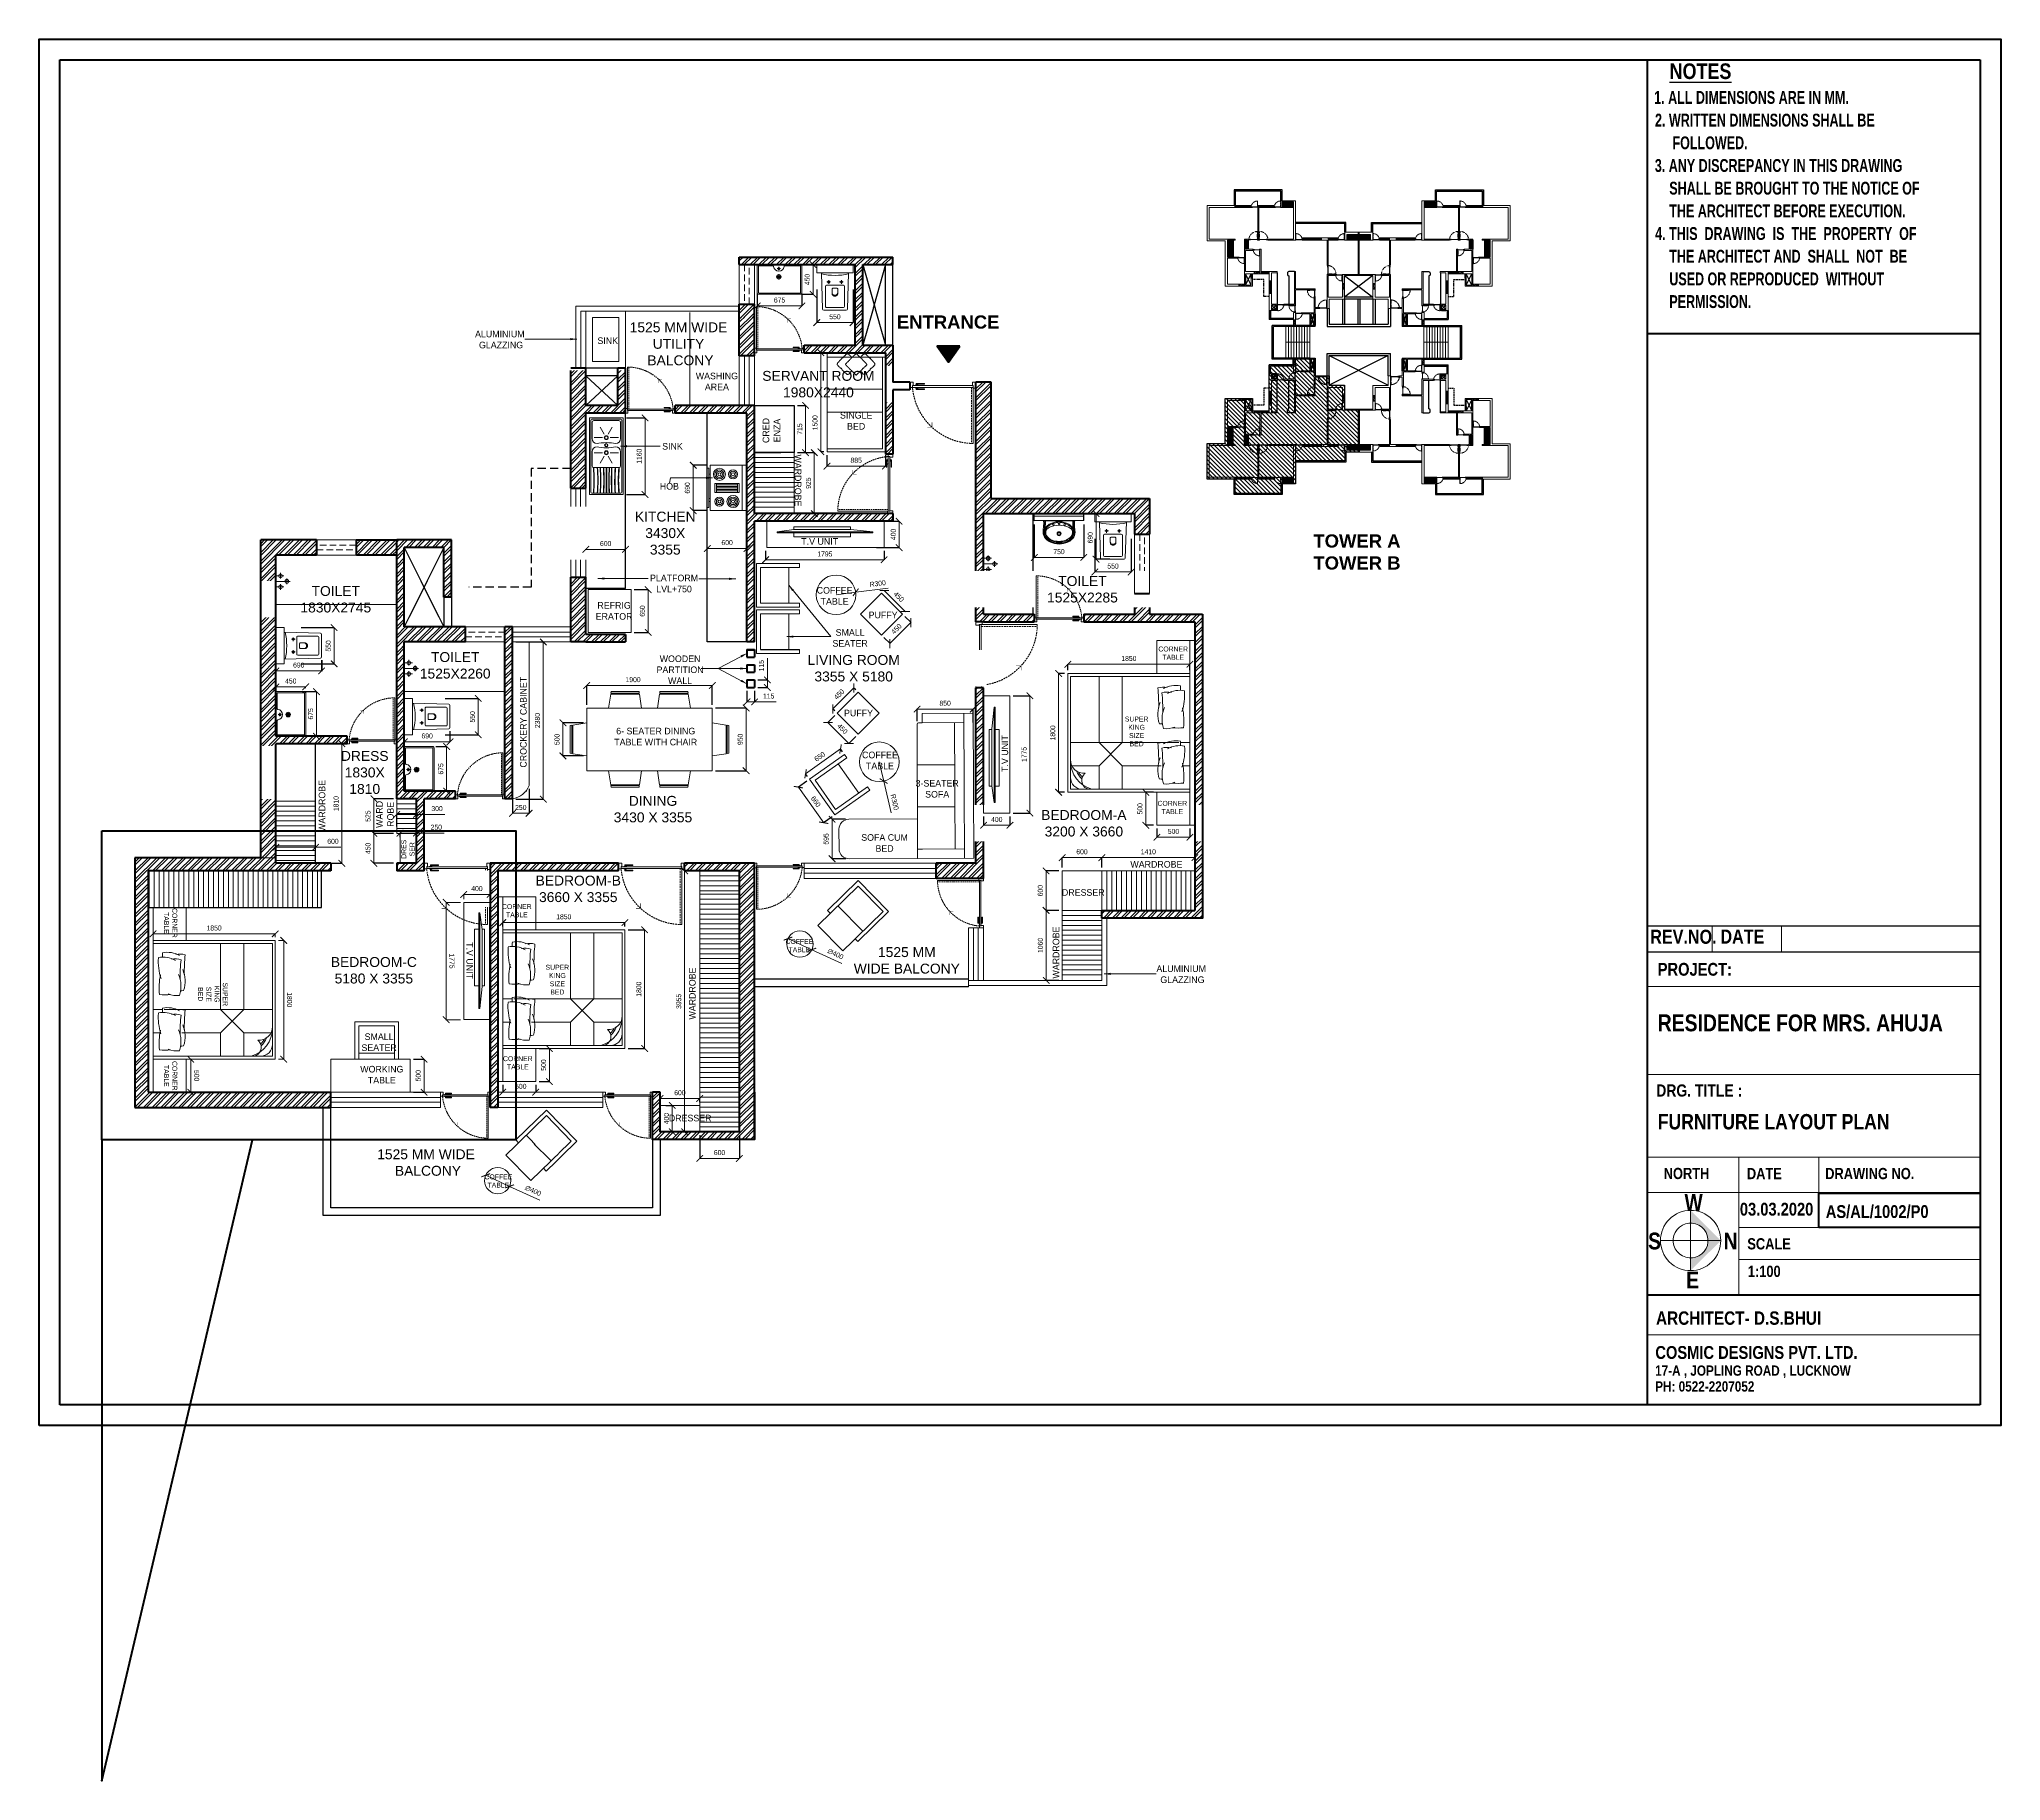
# Model space of a CAD drawing. Header units: millimetres. Extents: x 997936 to 1027636, y 1268519 to 1294901.
import ezdxf

# ---------------------------------------------------------------- set-up
doc = ezdxf.new("R2010")
doc.units = ezdxf.units.MM
doc.header["$LTSCALE"] = 500
doc.header["$MEASUREMENT"] = 0
doc.header["$PDMODE"] = 34
doc.header["$PDSIZE"] = 100
doc.linetypes.add('DASHED2', pattern=[0.375, 0.25, -0.125])
for name, color, linetype, lineweight in [('A-Furn', 253, 'Continuous', 0), ('basin wall', 30, 'Continuous', 25), ('BOUNDARY WALL', 1, 'Continuous', 25), ('dimemsions', 5, 'Continuous', 15), ('DIMENSION', 7, 'Continuous', 0), ('door', 22, 'Continuous', 15), ('format', 7, 'Continuous', 70), ('furniture', 252, 'Continuous', 9), ('GATE', 232, 'Continuous', 9), ('HAT', 9, 'Continuous', 0), ('HATCH', 255, 'Continuous', 0), ("HATCH'", 252, 'Continuous', 5), ('PL', 221, 'Continuous', 40), ('PROJECTION', 214, 'DASHED2', 25), ('SLAB HATCH', 254, 'Continuous', 30), ('STAIRCASE', 6, 'Continuous', 18), ('TEXT', 250, 'Continuous', 9), ('toilet fixture', 253, 'Continuous', 15), ('W-wall', 1, 'Continuous', 40), ('WALLS', 1, 'Continuous', 40), ('window', 150, 'Continuous', 9)]:
    doc.layers.add(name, color=color, linetype=linetype, lineweight=lineweight)
doc.layers.add('grid text', color=7, linetype='Continuous', lineweight=18, true_color=0x000000)
doc.layers.add('toilet fixer', color=7, linetype='Continuous', lineweight=0, true_color=0xa3a3a3)
doc.layers.add('W-TEXT', color=160, linetype='Continuous')
doc.styles.add('format', font='ARIALNB.TTF')
doc.styles.get("Standard").update_dxf_attribs({"font": 'ARIALN.TTF', "height": 75})
doc.dimstyles.new('for electrical conduit', dxfattribs={"dimtxt": 175, "dimasz": 80, "dimexe": 1.25, "dimexo": 50, "dimgap": 50, "dimtad": 1, "dimdec": 0, "dimrnd": 5, "dimtxsty": 'Standard', "dimblk": 'ARCHTICK', "dimcen": 2.5, "dimclrd": 256, "dimadec": 0, "dimazin": 0, "dimtfac": 1, "dimtdec": 0, "dimtmove": 0, "dimatfit": 3, "dimfxl": 0, "dimlwd": -1, "dimarcsym": 0})
pattern_1 = [(45, (-73182.42, 76093.13), (-66.291261, 66.291261), []), (45, (-73138.22, 76093.13), (-66.291261, 66.291261), [])]
pattern_2 = [(180, (201376.8, 0), (-9e-15, -75), [])]
pattern_3 = [(90, (201376.8, 0), (-75, 5e-15), [])]

msp = doc.modelspace()

# ---------------------------------------------------------------- texts
at = {"layer": 'DIMENSION', "attachment_point": 2}
for s, insert, char_height, width in [('{\\fCentury Gothic|b0|i0|c0|p34;ALUMINIUM  GLAZZING}', (1004910.6, 1290485.2), 100, 731.051), ('{\\fCentury Gothic|b0|i0|c0|p34;SINK}', (1007524.4, 1288783.5), 100, 731.051), ('{\\fCentury Gothic|b0|i0|c0|p34;HOB}', (1007477.9, 1288178.1), 100, 731.051), ('{\\fCentury Gothic|b0|i0|c0|p34;PLATFORM^JLVL+750}', (1007548.7, 1286789.2), 100, 731.051), ('{\\fCentury Gothic|b0|i0|c0|p34;REFRIG^JERATOR}', (1006640.6, 1286374.4), 100, 731.051), ('{\\fCentury Gothic|b0|i0|c0|p34;COFFEE \\PTABLE}', (1009979.4, 1286602.1), 100, 731.051), ('{\\fCentury Gothic|b0|i0|c0|p34;PUFFY}', (1010713.6, 1286229.5, 0), 100, 731.051), ('{\\fCentury Gothic|b0|i0|c0|p34;SMALL^JSEATER}', (1010214.6, 1285965), 100, 731.051), ('{\\fCentury Gothic|b0|i0|c0|p34;WOODEN PARTITION WALL}', (1007639.8, 1285565.9, 0), 100, 731.051), ('{\\fCentury Gothic|b0|i0|c0|p34;CORNER \\PTABLE}', (1015106.1, 1285701.2, 0), 75, 450), ('{\\fCentury Gothic|b0|i0|c0|p34;\\PPUFFY}', (1010341.8, 1284910.6, 0), 100, 731.051), ('{\\fCentury Gothic|b0|i0|c0|p34;SUPER KING SIZE BED}', (1014552.5, 1284640.4), 75, 450), ('{\\fCentury Gothic|b0|i0|c0|p34;COFFEE \\PTABLE}', (1010666, 1284108.8), 100, 731.051), ('{\\fCentury Gothic|b0|i0|c0|p34;SOFA CUM BED}', (1010735.6, 1282858.6), 100, 731.051), ('{\\fCentury Gothic|b0|i0|c0|p34;WARDROBE}', (1014851.7, 1282452), 100, 450), ('{\\fCentury Gothic|b0|i0|c0|p34;DRESSER}', (1013744.4, 1282025.5, 0), 100, 450), ('{\\fCentury Gothic|b0|i0|c0|p34;SUPER KING SIZE BED}', (1005781.5, 1280880.1), 75, 450), ('{\\fCentury Gothic|b0|i0|c0|p34;ALUMINIUM  GLAZZING}', (1015227.1, 1280870.4), 100, 731.051), ('{\\fCentury Gothic|b0|i0|c0|p34;SMALL^JSEATER}', (1003082.7, 1279840.8), 100, 731.051), ('{\\fCentury Gothic|b0|i0|c0|p34;CORNER \\PTABLE}', (1005183.2, 1279495.5, 0), 75, 450), ('{\\fCentury Gothic|b0|i0|c0|p34;WORKING^JTABLE}', (1003124.1, 1279348.9), 100, 731.051), ('{\\fCentury Gothic|b0|i0|c0|p34;DRESSER}', (1007792.5, 1278607.9, 0), 100, 731.051)]:
    msp.add_mtext(s, dxfattribs=dict(at, insert=insert, char_height=char_height, width=width))
at = {"layer": 'DIMENSION', "char_height": 100, "attachment_point": 2, "rotation": 90}
for s, insert, width in [('{\\fCentury Gothic|b0|i0|c0|p34;CRED^JENZA}', (1008889.6, 1288973.6), 829.294), ('{\\fCentury Gothic|b0|i0|c0|p34;T.V UNIT}', (1012507.3, 1284079.6), 747.881), ('{\\fCentury Gothic|b0|i0|c0|p34;WARDROBE}', (1013281.3, 1281065.5), 450), ('{\\fCentury Gothic|b0|i0|c0|p34;WARDROBE}', (1007775, 1280444.4), 731.051)]:
    msp.add_mtext(s, dxfattribs=dict(at, insert=insert, width=width))
at = {"layer": 'format', "style": 'format'}
msp.add_text('DRG. TITLE :', height=184.302, dxfattribs=at).set_placement((1022420, 1278883.7))
at = {"layer": 'grid text', "ltscale": 10, "width": 3871.847, "attachment_point": 2, "bg_fill": 2}
for s, insert, char_height in [('{\\A1;\\fArial|b1|i0|c0|p34;ENTRANCE}', (1011699, 1290716.7), 200), ('\\A1;{\\fArial|b0|i0|c0|p34;DINING \\P3430 X 3355}', (1007229.7, 1283438.4), 150), ('\\A1;{\\fArial|b0|i0|c0|p34;BEDROOM-C\\P5180 X 3355}', (1003003.2, 1280997.2), 150), ('{\\A1;\\fArial|b0|i0|c0|p34;1525 MM \\PWIDE BALCONY}', (1011072.9, 1281147.3), 150)]:
    msp.add_mtext(s, dxfattribs=dict(at, insert=insert, char_height=char_height))
at = {"layer": 'TEXT', "color": 7, "style": 'format'}
msp.add_text('AS/AL/1002/P0', height=194.002, dxfattribs=at).set_placement((1024986.9, 1277044.7))
at = {"layer": 'TEXT', "color": 44, "lineweight": 0, "insert": (1003418.7, 1282630.4, 0), "char_height": 75, "width": 450, "attachment_point": 2, "rotation": 90}
msp.add_mtext('{\\fCentury Gothic|b0|i0|c0|p34;DRES^JSER}', dxfattribs=at)
at = {"layer": 'W-TEXT', "color": 7, "style": 'format'}
for s, height, p in [('%%UNOTES', 236.98, (1022622.7, 1294297.9)), ('NORTH', 169.75, (1022533, 1277634.2)), ('DATE', 169.75, (1023792.4, 1277632.3)), ('DRAWING NO.', 169.752, (1024978, 1277632.7)), ('03.03.2020', 194, (1023686.2, 1277080.8)), ('SCALE', 169.75, (1023799.1, 1276568.7)), ('1:100', 169.75, (1023806.7, 1276151.5)), ('ARCHITECT- D.S.BHUI', 202.664, (1022416.7, 1275426.8)), ('COSMIC DESIGNS PVT. LTD.', 194.002, (1022406.2, 1274910.1)), ('17-A , JOPLING ROAD , LUCKNOW', 155.202, (1022402.7, 1274655.2)), ('PH: 0522-2207052', 155.202, (1022403.8, 1274415.4))]:
    msp.add_text(s, height=height, dxfattribs=at).set_placement(p)
at = {"layer": 'W-TEXT', "color": 7, "style": 'format', "width": 0.85}
for s, height, p in [('1. ALL DIMENSIONS ARE IN MM.', 194.597, (1022389.4, 1293921.8)), ('2. WRITTEN DIMENSIONS SHALL BE', 194.597, (1022401.5, 1293578.1)), ('FOLLOWED.', 194.6, (1022666.1, 1293234.5)), ('3. ANY DISCREPANCY IN THIS DRAWING', 194.597, (1022398.7, 1292890.9)), ('    SHALL BE BROUGHT TO THE NOTICE OF', 194.597, (1022407.1, 1292547.3)), ('    THE ARCHITECT BEFORE EXECUTION.', 194.597, (1022407.1, 1292203.7)), ('4. THIS  DRAWING  IS  THE  PROPERTY  OF', 194.597, (1022403, 1291860.1)), ('    THE ARCHITECT AND  SHALL  NOT  BE', 194.597, (1022407.1, 1291516.4)), ('    USED OR REPRODUCED  WITHOUT', 194.597, (1022407.1, 1291172.8)), ('    PERMISSION.', 194.597, (1022407.1, 1290829.2))]:
    msp.add_text(s, height=height, dxfattribs=at).set_placement(p)
at = {"layer": 'W-TEXT', "color": 7, "style": 'format'}
for s, p in [('REV.NO.', (1022328.9, 1281198.1)), ('DATE', (1023392.2, 1281200.9))]:
    msp.add_text(s, height=213.4, rotation=360, dxfattribs=at).set_placement(p)
at = {"layer": 'W-TEXT', "color": 250, "style": 'format'}
for s, height, p in [('PROJECT:', 194, (1022442.4, 1280714.7)), ('RESIDENCE FOR MRS. AHUJA', 256.083, (1022442.4, 1279872.4)), ('FURNITURE LAYOUT PLAN', 232.803, (1022442.4, 1278386.8))]:
    msp.add_text(s, height=height, dxfattribs=at).set_placement(p)

# ---------------------------------------------------------------- blocks, each defined once
blk = doc.blocks.new('D-1000')
at = {"color": 8, "linetype": 'DASHED2', "ltscale": 0.2}
for p, q in [((50, 900), (50, 70)), ((50, 880), (50, 70)), ((78, 900), (78, 70)), ((868, 927), (868, 932)), ((868, 900), (868, 895)), ((886, 938), (886, 948)), ((886, 889), (886, 879)), ((895, 938), (895, 957)), ((895, 889), (895, 869)), ((913, 927), (913, 932)), ((913, 900), (913, 895))]:
    blk.add_line(p, q, dxfattribs=at)
at = {"color": 8, "linetype": 'Continuous', "ltscale": 0.2}
for p, q in [((895, 957), (776, 957)), ((776, 957), (776, 948)), ((886, 948), (776, 948)), ((886, 879), (776, 879)), ((776, 869), (776, 879)), ((895, 869), (776, 869))]:
    blk.add_line(p, q, dxfattribs=at)
blk.add_lwpolyline([(50, 927), (950, 927), (950, 900), (50, 900)], close=True, dxfattribs=at)
at = {"color": 8, "linetype": 'DASHED2', "ltscale": 0.2}
blk.add_arc((47, 977), 908, 270.1959, 354.3187, dxfattribs=at)
at = {"color": 8, "linetype": 'Continuous', "ltscale": 0.2}
for centre, start, end in [((891, 897), 57.8203, 122.1797), ((891, 930), 237.8203, 302.1797)]:
    blk.add_arc(centre, 41.8, start, end, dxfattribs=at)
at = {"layer": 'door', "linetype": 'Continuous', "ltscale": 0.15}
for p, q in [((10, 888), (10, 979)), ((10, 979), (59, 979)), ((50, 888), (10, 888)), ((59, 929), (50, 929)), ((50, 929), (50, 888)), ((59, 979), (59, 929)), ((990, 979), (941, 979)), ((941, 979), (941, 929)), ((941, 929), (950, 929)), ((950, 929), (950, 898)), ((950, 898), (990, 898)), ((990, 898), (990, 979))]:
    blk.add_line(p, q, dxfattribs=at)
at = {"layer": 'door', "ltscale": 0.2, "const_width": 5.56}
blk.add_lwpolyline([(662, 383), (662, 310), (730, 310)], dxfattribs=at)
blk = doc.blocks.new('asdfrg7888')
at = {"layer": 'toilet fixer', "lineweight": 0}
for p, q in [((5842543, -845944), (5842543, -846319)), ((5842543, -845944), (5842543, -846319)), ((5842543, -845946), (5842543, -846318)), ((5843043, -845962), (5842543, -845948)), ((5842543, -845948), (5842543, -846316)), ((5842694, -846044), (5842644, -846044)), ((5842669, -846069), (5842669, -846020)), ((5842715, -846017), (5842715, -846247)), ((5843005, -846002), (5842730, -846002)), ((5842757, -846101), (5842756, -846103)), ((5842756, -846103), (5842756, -846106)), ((5842756, -846106), (5842756, -846109)), ((5842756, -846109), (5842756, -846158)), ((5842756, -846161), (5842756, -846158)), ((5842756, -846163), (5842756, -846161)), ((5842757, -846165), (5842756, -846163)), ((5842758, -846099), (5842757, -846101)), ((5842758, -846167), (5842757, -846165)), ((5842760, -846096), (5842758, -846099)), ((5842760, -846170), (5842758, -846167)), ((5842763, -846095), (5842760, -846096)), ((5842763, -846172), (5842760, -846170)), ((5842766, -846094), (5842763, -846095)), ((5842769, -846094), (5842766, -846094)), ((5842770, -846173), (5842768, -846173)), ((5842770, -846094), (5842769, -846094)), ((5842771, -846094), (5842770, -846094)), ((5842771, -846173), (5842770, -846173)), ((5842772, -846094), (5842771, -846094)), ((5842773, -846173), (5842771, -846173)), ((5842771, -846173), (5842771, -846173)), ((5842773, -846094), (5842772, -846094)), ((5842774, -846094), (5842773, -846094)), ((5842774, -846173), (5842773, -846173)), ((5842776, -846094), (5842774, -846094)), ((5842776, -846173), (5842774, -846173)), ((5842778, -846094), (5842776, -846094)), ((5842778, -846173), (5842776, -846173)), ((5842781, -846094), (5842778, -846094)), ((5842781, -846173), (5842778, -846173)), ((5842784, -846094), (5842781, -846094)), ((5842784, -846173), (5842781, -846173)), ((5842788, -846094), (5842784, -846094)), ((5842787, -846173), (5842784, -846173)), ((5842792, -846173), (5842787, -846173)), ((5842792, -846094), (5842788, -846094)), ((5842797, -846094), (5842792, -846094)), ((5842796, -846173), (5842792, -846173)), ((5842802, -846173), (5842796, -846173)), ((5842802, -846094), (5842797, -846094)), ((5842808, -846094), (5842802, -846094)), ((5842808, -846173), (5842802, -846173)), ((5842815, -846094), (5842808, -846094)), ((5842815, -846173), (5842808, -846173)), ((5842822, -846094), (5842815, -846094)), ((5842822, -846173), (5842815, -846173)), ((5842830, -846095), (5842822, -846094)), ((5842830, -846173), (5842822, -846173)), ((5842836, -846096), (5842830, -846095)), ((5842836, -846172), (5842830, -846173)), ((5842842, -846098), (5842836, -846096)), ((5842842, -846170), (5842836, -846172)), ((5842847, -846100), (5842842, -846098)), ((5842847, -846167), (5842842, -846170)), ((5842851, -846103), (5842847, -846100)), ((5842851, -846164), (5842847, -846167)), ((5842854, -846107), (5842851, -846103)), ((5842854, -846161), (5842851, -846164)), ((5842857, -846110), (5842854, -846107)), ((5842857, -846157), (5842854, -846161)), ((5842859, -846114), (5842857, -846110)), ((5842859, -846154), (5842857, -846157)), ((5842861, -846118), (5842859, -846114)), ((5842861, -846150), (5842859, -846154)), ((5842862, -846121), (5842861, -846118)), ((5842862, -846146), (5842861, -846150)), ((5842863, -846125), (5842862, -846121)), ((5842863, -846143), (5842862, -846146)), ((5842863, -846128), (5842863, -846125)), ((5842864, -846130), (5842863, -846128)), ((5842864, -846138), (5842863, -846140)), ((5842863, -846140), (5842863, -846143)), ((5842864, -846132), (5842864, -846130)), ((5842864, -846133), (5842864, -846132)), ((5842864, -846134), (5842864, -846133)), ((5842864, -846134), (5842864, -846134)), ((5842864, -846134), (5842864, -846136)), ((5842864, -846136), (5842864, -846138)), ((5843020, -846017), (5843020, -846247)), ((5843058, -845977), (5843058, -846287)), ((5843043, -846302), (5842543, -846316)), ((5842694, -846219), (5842644, -846219)), ((5842669, -846244), (5842669, -846195)), ((5843005, -846262), (5842730, -846262))]:
    blk.add_line(p, q, dxfattribs=at)
for centre in [(5842669, -846044), (5842669, -846219)]:
    blk.add_circle(centre, 13.3, dxfattribs=at)
for centre, radius, start, end in [((5841743, -846132), 835, 347.2655, 12.7345), ((5842730, -846017), 15, 90, 180), ((5842774, -846142), 31.8, 249.0746, 258.9185), ((5842810, -846134), 42.3, 292.6808, 70.1417), ((5843005, -846017), 15, 0, 90), ((5843043, -845977), 15, 0, 88.5576), ((5842730, -846247), 15, 180, 270), ((5843005, -846247), 15, 270, 0), ((5843043, -846287), 15, 271.4424, 0)]:
    blk.add_arc(centre, radius, start, end, dxfattribs=at)
blk = doc.blocks.new('WEE')
at = {"layer": 'A-Furn', "lineweight": 9, "ltscale": 10}
blk.add_lwpolyline([(1090777, 1209728), (1090777, 1210278), (1090652, 1210278), (1090652, 1209728), (1090777, 1209728)], dxfattribs=at)
at = {"layer": 'toilet fixer', "xscale": -1.100000000558794, "yscale": 1.100000000093132, "zscale": 1.1}
blk.add_blockref('asdfrg7888', (7517449, 2140749), dxfattribs=at)
blk = doc.blocks.new('basin5')
blk.add_line((-269, 0), (269, 0))
for centre, radius in [((-99, -67), 15.6), ((1, -224), 34), ((1, -224), 22.1), ((0, -56), 15.6), ((98, -67), 15.6)]:
    blk.add_circle(centre, radius)
for centre, radius, start, end in [((-95, -193), 152, 131.8976, 182.5859), ((-102, -188), 128, 131.0844, 185.4317), ((102, -188), 129, 354.7147, 48.8646), ((95, -193), 152, 357.4141, 48.1024)]:
    blk.add_arc(centre, radius, start, end)
for centre, major_axis, ratio, start_param, end_param in [((0, -200), (-275, 0), 0.727273, 6.127054, 9.580647), ((0, -200), (-260, 0), 0.711538, 6.13068, 9.577137), ((0, -200), (247, 1), 0.689088, 3.133881, 6.275473), ((0, -200), (-230, 0), 0.673913, -0.070522, 3.21204), ((0, -189), (229, 0), 0.481761, 0.002219, 3.137297), ((0, -130), (-213, 13), 0.46359, 3.671694, 4.740031)]:
    blk.add_ellipse(centre, major_axis=major_axis, ratio=ratio, start_param=start_param, end_param=end_param)
at = {"extrusion": (0, 0, -1)}
blk.add_ellipse((0, -130), major_axis=(213, 13), ratio=0.463592, start_param=3.671578, end_param=4.740494, dxfattribs=at)
for points in [[(237, 0), (233, -23), (230, -64), (244, -163)], [(253, 0), (247, -23), (246, -84), (257, -172)], [(272, -169), (255, -51), (269, 0), (269, 0)], [(-272, -169), (-255, -51), (-269, 0), (-269, 0)], [(-253, 0), (-247, -23), (-246, -84), (-257, -172)], [(-237, 0), (-233, -23), (-230, -65), (-244, -163)]]:
    blk.add_open_spline(points, degree=3)
for points in [[(-196, -80), (-189, -73), (-179, -66), (-152, -50), (-131, -41), (-86, -27), (-61, -22), (-24, -17), (-13, -16), (1, -16)], [(196, -80), (189, -73), (179, -66), (152, -50), (131, -41), (86, -27), (61, -22), (24, -17), (13, -16), (1, -16)]]:
    blk.add_open_spline(points, degree=3, knots=[3.671694, 3.671694, 3.671694, 3.671694, 3.87797, 3.87797, 4.228192, 4.228192, 4.578414, 4.578414, 4.740031, 4.740031, 4.740031, 4.740031])
blk = doc.blocks.new('basin')
at = {"layer": 'basin wall', "ltscale": 1200}
for p, q in [((-1538328, -719259), (-1538405, -719336)), ((-1537796, -719788), (-1538328, -719259)), ((-1537796, -719788), (-1537872, -719865))]:
    blk.add_line(p, q, dxfattribs=at)
at = {"layer": 'toilet fixture'}
blk.add_lwpolyline([(-1537872, -719865), (-1537845, -719837), (-1538378, -719309), (-1538405, -719336)], close=True, dxfattribs=at)
at = {"layer": 'toilet fixture', "xscale": 0.8824176267080408, "yscale": 0.8824176266789436, "zscale": 0.8824176266911837, "rotation": 135.2118915501267}
blk.add_blockref('basin5', (-1538062, -719524), dxfattribs=at)
blk = doc.blocks.new('drtv')
at = {"layer": 'toilet fixer'}
for p, q in [((1014326, 1284249), (1014326, 1284163)), ((1014491, 1284290), (1014369, 1284290)), ((1014421, 1284247), (1014421, 1284333)), ((1014491, 1284206), (1014274, 1284206)), ((1014491, 1284121), (1014369, 1284121)), ((1014421, 1284164), (1014421, 1284078))]:
    blk.add_line(p, q, dxfattribs=at)
for centre in [(1014326, 1284206), (1014421, 1284290), (1014421, 1284121)]:
    blk.add_circle(centre, 28.2, dxfattribs=at)
blk = doc.blocks.new('WEHH')
at = {"layer": 'A-Furn'}
blk.add_lwpolyline([(1035496, 1215769), (1035496, 1213993), (1035096, 1213993), (1035096, 1215769)], close=True, dxfattribs=at)
at = {"layer": 'A-Furn', "lineweight": 9}
for points in [[(1035323, 1214151), (1035323, 1215599)], [(1035323, 1215259), (1035260, 1215259), (1035260, 1214401), (1035323, 1214401)], [(1035373, 1214401), (1035410, 1214401), (1035410, 1215259), (1035373, 1215259)], [(1035373, 1214401), (1035410, 1214401), (1035410, 1215259), (1035373, 1215259)]]:
    blk.add_lwpolyline(points, dxfattribs=at)
for points in [[(1035323, 1214151), (1035338, 1214151), (1035338, 1215599), (1035323, 1215599)], [(1035338, 1214151), (1035373, 1214404), (1035373, 1215267), (1035338, 1215599)]]:
    blk.add_lwpolyline(points, close=True, dxfattribs=at)
blk = doc.blocks.new('nghfmn')
at = {"layer": 'A-Furn'}
for p, q in [((1018373, 1205509), (1017598, 1205509)), ((1017598, 1205509), (1017598, 1205316)), ((1017598, 1205509), (1017598, 1203312)), ((1017739, 1205509), (1017739, 1203312)), ((1017739, 1205367), (1018426, 1205367)), ((1017739, 1205367), (1018373, 1205367)), ((1017739, 1205367), (1017739, 1205316)), ((1017739, 1205367), (1018373, 1205367)), ((1017881, 1205367), (1017881, 1203454)), ((1018373, 1205367), (1018373, 1205509)), ((1018373, 1205367), (1018426, 1205367)), ((1018373, 1205367), (1018426, 1205367)), ((1018373, 1205367), (1018426, 1205367)), ((1018449, 1205344), (1018449, 1203483)), ((1017881, 1204729), (1018449, 1204729)), ((1017881, 1204092), (1018449, 1204092)), ((1017740, 1203454), (1018374, 1203454)), ((1018374, 1203454), (1018449, 1203454)), ((1018449, 1203312), (1017599, 1203312))]:
    blk.add_line(p, q, dxfattribs=at)
blk.add_lwpolyline([(1018449, 1203910), (1019487, 1203910, -0.414214), (1019637, 1203760), (1019637, 1203462, -0.414214), (1019487, 1203312), (1018449, 1203312)], format="xyb", close=True, dxfattribs=at)
at = {"layer": 'A-Furn', "extrusion": (0, 0, -1)}
blk.add_ellipse((1018426, 1205344), major_axis=(23, -0.2), ratio=1, start_param=4.704576, end_param=6.275372, dxfattribs=at)
blk.add_ellipse((1018426, 1205344), major_axis=(23, -0.2), ratio=1, start_param=4.704576, end_param=6.275372, dxfattribs=at)
blk.add_ellipse((1018426, 1205344), major_axis=(23, -0.2), ratio=1, start_param=4.704576, end_param=6.275372, dxfattribs=at)
at = {"layer": 'A-Furn'}
blk.add_ellipse((1018426, 1205344), major_axis=(23, -0.6), ratio=1, start_param=0.02811, end_param=1.598906, dxfattribs=at)
blk = doc.blocks.new('Dining Set - 36 x 72 in.')
at = {"linetype": 'Continuous', "lineweight": 20}
for p, q in [((-22.2343, 26.00059), (-23.4847, 17.99762)), ((-22.2304, 26), (-5.7608, 26)), ((-22, 27.5), (-22.1562, 26.50042)), ((-5.8416, 26.5), (-22.1534, 26.5)), ((-22, 27.5), (-6, 27.5)), ((-5.8437, 26.49966), (-6, 27.5)), ((-4.5152, 17.99762), (-5.7655, 25.99926)), ((5.7657, 26.00059), (4.5153, 17.99762)), ((5.7696, 26), (22.2392, 26)), ((6, 27.5), (5.8438, 26.50042)), ((22.1584, 26.5), (5.8466, 26.5)), ((6, 27.5), (22, 27.5)), ((22.1563, 26.49966), (22, 27.5)), ((23.4848, 17.99762), (22.2345, 25.99926)), ((36, 18), (-36, 18)), ((-36, 18), (-36, -18)), ((36, -18), (36, 18)), ((-45.5, 8), (-44.5004, 8.15617)), ((-45.5, 8), (-45.5, -8)), ((-44.5, -8.15843), (-44.5, 8.15338)), ((-44.0006, 8.23428), (-35.9976, 9.48474)), ((-44, 8.23041), (-44, -8.23915)), ((44.0006, 8.23428), (35.9976, 9.48474)), ((44, 8.23041), (44, -8.23915)), ((44.5, -8.15843), (44.5, 8.15338)), ((45.5, 8), (44.5005, 8.15617)), ((45.5, 8), (45.5, -8)), ((-44.4997, -8.15631), (-45.5, -8)), ((-35.9976, -9.48476), (-43.9993, -8.2345)), ((35.9976, -9.48476), (43.9993, -8.2345)), ((44.4997, -8.15631), (45.5, -8)), ((-36, -18), (36, -18)), ((-22.2343, -26.0006), (-23.4847, -17.99762)), ((-4.5152, -17.99762), (-5.7655, -25.99928)), ((5.7657, -26.0006), (4.5153, -17.99762)), ((23.4848, -17.99762), (22.2345, -25.99928)), ((-22.2304, -26), (-5.7608, -26)), ((-22, -27.5), (-22.1562, -26.50044)), ((-5.8416, -26.5), (-22.1534, -26.5)), ((-22, -27.5), (-6, -27.5)), ((-5.8437, -26.49967), (-6, -27.5)), ((5.7696, -26), (22.2392, -26)), ((6, -27.5), (5.8438, -26.50044)), ((22.1584, -26.5), (5.8466, -26.5)), ((6, -27.5), (22, -27.5)), ((22.1563, -26.49967), (22, -27.5))]:
    blk.add_line(p, q, dxfattribs=at)
blk = doc.blocks.new('rtyedyed')
at = {"layer": 'A-Furn'}
blk.add_line((1709487, -363811), (1709237, -364290), dxfattribs=at)
blk.add_lwpolyline([(1709630, -363886), (1709658, -363833), (1709083, -363533), (1708777, -364118), (1709353, -364418), (1709380, -364365)], dxfattribs=at)
blk.add_lwpolyline([(1709865, -364009), (1709108, -363614), (1708858, -364092), (1709615, -364488)], close=True, dxfattribs=at)
blk = doc.blocks.new('REE')
at = {"layer": "HATCH'", "ltscale": 200}
h = blk.add_hatch(dxfattribs=at)
h.set_pattern_fill('ANSI31', color=256, scale=600, angle=135, style=0)
h.set_pattern_definition([(90, (1896348.1, -72159.11), (75, 5e-15), [])])
h.paths.add_polyline_path([(1081719, 1202257), (1080519, 1202257), (1080519, 1202857), (1081719, 1202857)])
blk.add_line((1080519, 1202857), (1081719, 1202857), dxfattribs=at)
blk = doc.blocks.new('ASFRRG')
at = {"layer": 'toilet fixer', "lineweight": 15}
for p, q in [((2050179, -553416), (2050179, -553175)), ((2050179, -553175), (2050584, -553175)), ((2050589, -553180), (2050589, -553807)), ((2050179, -553812), (2050179, -553593)), ((2050193, -553504), (2050245, -553504)), ((2050219, -553479), (2050219, -553530)), ((2050305, -553504), (2050383, -553504)), ((2050344, -553466), (2050344, -553543)), ((2050584, -553812), (2050179, -553812))]:
    blk.add_line(p, q, dxfattribs=at)
at = {"layer": 'toilet fixer', "lineweight": 20}
blk.add_lwpolyline([(2050609, -553812), (2050609, -553175, 0.414214), (2050589, -553155), (2050159, -553155), (2050159, -553832), (2050589, -553832, 0.414214)], format="xyb", close=True, dxfattribs=at)
at = {"layer": 'toilet fixer', "lineweight": 15}
for centre, radius in [((2050219, -553504), 17.5), ((2050344, -553504), 35), ((2050344, -553504), 22.5)]:
    blk.add_circle(centre, radius, dxfattribs=at)
for centre, radius, start, end in [((2050584, -553180), 5, 0, 90), ((2050189, -553416), 10, 180, 259.3524), ((2050189, -553593), 10, 100.6476, 180), ((2050179, -553504), 79.3, 275.9184, 84.0816), ((2050584, -553807), 5, 270, 0)]:
    blk.add_arc(centre, radius, start, end, dxfattribs=at)
blk = doc.blocks.new('ERKJ')
at = {"layer": 'A-Furn', "lineweight": 9, "ltscale": 10}
blk.add_lwpolyline([(1074052, 1208998), (1074052, 1209548), (1073928, 1209548), (1073928, 1208998), (1074052, 1208998)], dxfattribs=at)
at = {"layer": 'toilet fixer', "xscale": -1.100000000558794, "yscale": 1.100000000093132, "zscale": 1.1}
blk.add_blockref('asdfrg7888', (7500725, 2140019), dxfattribs=at)
blk = doc.blocks.new('ertvt')
at = {"layer": 'A-Furn', "lineweight": 0, "ltscale": 0.3}
for p, q in [((1015468, 1232287), (1015468, 1233926)), ((1015468, 1233926), (1016433, 1233926)), ((1016433, 1233926), (1016433, 1232287)), ((1015518, 1232362), (1015518, 1233876)), ((1015518, 1233876), (1016433, 1233876)), ((1015518, 1233271), (1016433, 1233271)), ((1015518, 1232891), (1016433, 1232891)), ((1016433, 1232362), (1015518, 1232362)), ((1016632, 1232172), (1016620, 1232172))]:
    blk.add_line(p, q, dxfattribs=at)
for points in [[(1015468, 1232362), (1016433, 1232362)], [(1016433, 1232287), (1015468, 1232287)]]:
    blk.add_lwpolyline(points, dxfattribs=at)
at = {"layer": 'furniture'}
for points in [[(1015882, 1232594), (1015880, 1232595), (1015876, 1232597), (1015873, 1232599), (1015869, 1232600), (1015866, 1232602), (1015862, 1232604), (1015859, 1232607), (1015856, 1232610), (1015854, 1232614), (1015852, 1232617), (1015850, 1232621), (1015849, 1232625), (1015847, 1232629), (1015845, 1232632), (1015844, 1232635), (1015842, 1232637), (1015839, 1232639), (1015837, 1232641), (1015835, 1232642), (1015832, 1232643), (1015829, 1232644), (1015826, 1232644), (1015823, 1232645), (1015820, 1232645), (1015817, 1232646), (1015814, 1232646), (1015811, 1232646), (1015808, 1232646), (1015805, 1232646), (1015802, 1232645), (1015800, 1232645), (1015798, 1232643), (1015796, 1232642), (1015795, 1232640), (1015794, 1232638), (1015792, 1232636), (1015791, 1232634), (1015789, 1232632), (1015787, 1232630), (1015785, 1232628), (1015783, 1232626), (1015780, 1232624), (1015777, 1232623), (1015774, 1232621), (1015771, 1232619), (1015769, 1232617), (1015766, 1232614), (1015763, 1232612), (1015760, 1232609), (1015758, 1232606), (1015755, 1232603), (1015752, 1232600), (1015750, 1232598), (1015747, 1232595), (1015745, 1232592), (1015742, 1232590), (1015739, 1232588), (1015737, 1232586), (1015734, 1232584), (1015731, 1232582), (1015729, 1232580), (1015726, 1232577), (1015724, 1232575), (1015722, 1232571), (1015720, 1232568), (1015718, 1232564), (1015717, 1232560), (1015715, 1232557), (1015713, 1232553), (1015711, 1232550), (1015709, 1232548), (1015707, 1232546), (1015705, 1232544), (1015702, 1232543), (1015700, 1232542), (1015698, 1232542), (1015696, 1232541), (1015694, 1232541), (1015692, 1232540), (1015691, 1232539), (1015690, 1232538), (1015689, 1232537), (1015688, 1232536), (1015687, 1232535), (1015686, 1232533), (1015685, 1232532), (1015684, 1232530), (1015682, 1232529), (1015680, 1232527), (1015678, 1232526), (1015676, 1232524), (1015674, 1232523), (1015671, 1232521), (1015669, 1232519), (1015667, 1232518), (1015666, 1232516), (1015664, 1232514), (1015663, 1232512), (1015662, 1232510), (1015661, 1232508), (1015659, 1232506), (1015658, 1232504), (1015657, 1232502), (1015655, 1232501), (1015653, 1232499), (1015652, 1232497), (1015650, 1232496), (1015648, 1232494), (1015646, 1232493), (1015645, 1232491), (1015644, 1232489), (1015642, 1232488), (1015642, 1232486), (1015641, 1232484), (1015641, 1232482), (1015640, 1232481), (1015640, 1232479), (1015640, 1232477), (1015640, 1232476), (1015641, 1232475), (1015641, 1232474), (1015641, 1232473), (1015642, 1232472), (1015642, 1232471), (1015643, 1232470), (1015643, 1232469), (1015644, 1232468), (1015645, 1232466), (1015645, 1232465), (1015646, 1232463), (1015646, 1232462), (1015647, 1232460), (1015648, 1232458), (1015649, 1232457), (1015650, 1232455), (1015652, 1232453), (1015653, 1232452), (1015655, 1232450), (1015657, 1232448), (1015659, 1232447), (1015661, 1232445), (1015663, 1232443), (1015665, 1232441), (1015668, 1232438), (1015670, 1232435), (1015672, 1232433), (1015674, 1232430), (1015676, 1232427), (1015679, 1232424), (1015681, 1232421), (1015683, 1232418), (1015686, 1232416), (1015688, 1232413), (1015691, 1232411), (1015693, 1232409), (1015696, 1232407), (1015699, 1232404), (1015701, 1232402), (1015703, 1232399), (1015706, 1232397), (1015708, 1232394), (1015710, 1232391), (1015712, 1232388), (1015714, 1232386), (1015716, 1232383), (1015719, 1232381), (1015721, 1232379), (1015724, 1232377), (1015727, 1232376), (1015729, 1232374), (1015732, 1232373), (1015735, 1232371), (1015738, 1232370), (1015741, 1232368), (1015743, 1232366), (1015745, 1232363), (1015747, 1232360), (1015749, 1232357), (1015750, 1232354), (1015752, 1232350), (1015753, 1232347), (1015755, 1232345), (1015756, 1232343), (1015758, 1232341), (1015760, 1232340), (1015762, 1232339), (1015764, 1232338), (1015766, 1232338), (1015768, 1232337), (1015770, 1232336), (1015772, 1232335), (1015774, 1232333), (1015775, 1232330), (1015777, 1232328), (1015779, 1232325), (1015781, 1232322), (1015782, 1232320), (1015784, 1232317), (1015786, 1232315), (1015789, 1232313), (1015791, 1232312), (1015794, 1232311), (1015797, 1232310), (1015799, 1232309), (1015802, 1232309), (1015805, 1232309), (1015809, 1232309), (1015812, 1232309), (1015815, 1232309), (1015818, 1232310), (1015821, 1232310), (1015824, 1232310), (1015826, 1232311), (1015829, 1232312), (1015831, 1232313), (1015832, 1232314), (1015834, 1232315), (1015835, 1232317), (1015836, 1232318), (1015837, 1232320), (1015839, 1232322), (1015840, 1232324), (1015842, 1232326), (1015844, 1232328), (1015847, 1232330), (1015850, 1232333), (1015853, 1232335), (1015856, 1232337), (1015858, 1232339), (1015861, 1232341), (1015863, 1232344), (1015864, 1232346), (1015866, 1232348), (1015867, 1232350), (1015867, 1232351), (1015868, 1232353), (1015869, 1232355), (1015869, 1232356), (1015870, 1232357), (1015871, 1232358), (1015873, 1232359), (1015874, 1232359), (1015876, 1232360), (1015877, 1232361), (1015879, 1232362), (1015881, 1232363), (1015882, 1232364), (1015884, 1232366), (1015884, 1232367)], [(1016023, 1232594), (1016026, 1232595), (1016029, 1232597), (1016033, 1232599), (1016036, 1232600), (1016040, 1232602), (1016043, 1232604), (1016046, 1232607), (1016049, 1232610), (1016051, 1232614), (1016053, 1232617), (1016055, 1232621), (1016057, 1232625), (1016058, 1232629), (1016060, 1232632), (1016062, 1232635), (1016064, 1232637), (1016066, 1232639), (1016068, 1232641), (1016071, 1232642), (1016073, 1232643), (1016076, 1232644), (1016079, 1232644), (1016082, 1232645), (1016085, 1232645), (1016088, 1232646), (1016092, 1232646), (1016095, 1232646), (1016098, 1232646), (1016100, 1232646), (1016103, 1232645), (1016105, 1232645), (1016107, 1232643), (1016109, 1232642), (1016110, 1232640), (1016112, 1232638), (1016113, 1232636), (1016115, 1232634), (1016116, 1232632), (1016118, 1232630), (1016120, 1232628), (1016123, 1232626), (1016125, 1232624), (1016128, 1232623), (1016131, 1232621), (1016134, 1232619), (1016137, 1232617), (1016140, 1232614), (1016142, 1232612), (1016145, 1232609), (1016148, 1232606), (1016150, 1232603), (1016153, 1232600), (1016155, 1232598), (1016158, 1232595), (1016161, 1232592), (1016163, 1232590), (1016166, 1232588), (1016169, 1232586), (1016171, 1232584), (1016174, 1232582), (1016176, 1232580), (1016179, 1232577), (1016181, 1232575), (1016183, 1232571), (1016185, 1232568), (1016187, 1232564), (1016189, 1232560), (1016190, 1232557), (1016192, 1232553), (1016194, 1232550), (1016196, 1232548), (1016198, 1232546), (1016201, 1232544), (1016203, 1232543), (1016205, 1232542), (1016207, 1232542), (1016210, 1232541), (1016211, 1232541), (1016213, 1232540), (1016214, 1232539), (1016216, 1232538), (1016216, 1232537), (1016217, 1232536), (1016218, 1232535), (1016219, 1232533), (1016220, 1232532), (1016222, 1232530), (1016223, 1232529), (1016225, 1232527), (1016227, 1232526), (1016229, 1232524), (1016232, 1232523), (1016234, 1232521), (1016236, 1232519), (1016238, 1232518), (1016239, 1232516), (1016241, 1232514), (1016242, 1232512), (1016244, 1232510), (1016245, 1232508), (1016246, 1232506), (1016247, 1232504), (1016249, 1232502), (1016250, 1232501), (1016252, 1232499), (1016254, 1232497), (1016255, 1232496), (1016257, 1232494), (1016259, 1232493), (1016260, 1232491), (1016262, 1232489), (1016263, 1232488), (1016264, 1232486), (1016264, 1232484), (1016265, 1232482), (1016265, 1232481), (1016265, 1232479), (1016265, 1232477), (1016265, 1232476), (1016265, 1232475), (1016264, 1232474), (1016264, 1232473), (1016263, 1232472), (1016263, 1232471), (1016262, 1232470), (1016262, 1232469), (1016261, 1232468), (1016261, 1232466), (1016260, 1232465), (1016260, 1232463), (1016259, 1232462), (1016258, 1232460), (1016257, 1232458), (1016256, 1232457), (1016255, 1232455), (1016253, 1232453), (1016252, 1232452), (1016250, 1232450), (1016248, 1232448), (1016246, 1232447), (1016244, 1232445), (1016242, 1232443), (1016240, 1232441), (1016238, 1232438), (1016236, 1232435), (1016233, 1232433), (1016231, 1232430), (1016229, 1232427), (1016227, 1232424), (1016224, 1232421), (1016222, 1232418), (1016220, 1232416), (1016217, 1232413), (1016214, 1232411), (1016212, 1232409), (1016209, 1232407), (1016207, 1232404), (1016204, 1232402), (1016202, 1232399), (1016200, 1232397), (1016198, 1232394), (1016195, 1232391), (1016193, 1232388), (1016191, 1232386), (1016189, 1232383), (1016187, 1232381), (1016184, 1232379), (1016181, 1232377), (1016179, 1232376), (1016176, 1232374), (1016173, 1232373), (1016170, 1232371), (1016167, 1232370), (1016165, 1232368), (1016162, 1232366), (1016160, 1232363), (1016158, 1232360), (1016157, 1232357), (1016155, 1232354), (1016154, 1232350), (1016152, 1232347), (1016150, 1232345), (1016149, 1232343), (1016147, 1232341), (1016145, 1232340), (1016143, 1232339), (1016141, 1232338), (1016139, 1232338), (1016137, 1232337), (1016135, 1232336), (1016133, 1232335), (1016132, 1232333), (1016130, 1232330), (1016128, 1232328), (1016126, 1232325), (1016125, 1232322), (1016123, 1232320), (1016121, 1232317), (1016119, 1232315), (1016117, 1232313), (1016114, 1232312), (1016111, 1232311), (1016109, 1232310), (1016106, 1232309), (1016103, 1232309), (1016100, 1232309), (1016097, 1232309), (1016094, 1232309), (1016090, 1232309), (1016087, 1232310), (1016084, 1232310), (1016082, 1232310), (1016079, 1232311), (1016077, 1232312), (1016075, 1232313), (1016073, 1232314), (1016072, 1232315), (1016070, 1232317), (1016069, 1232318), (1016068, 1232320), (1016067, 1232322), (1016065, 1232324), (1016063, 1232326), (1016061, 1232328), (1016058, 1232330), (1016055, 1232333), (1016053, 1232335), (1016050, 1232337), (1016047, 1232339), (1016045, 1232341), (1016042, 1232344), (1016041, 1232346), (1016040, 1232348), (1016039, 1232350), (1016038, 1232351), (1016037, 1232353), (1016037, 1232355), (1016036, 1232356), (1016035, 1232357), (1016034, 1232358), (1016033, 1232359), (1016031, 1232359), (1016030, 1232360), (1016028, 1232361), (1016026, 1232362), (1016025, 1232363), (1016023, 1232364), (1016022, 1232366), (1016021, 1232367)]]:
    blk.add_lwpolyline(points, dxfattribs=at)
blk.add_lwpolyline([(1015932, 1232638), (1015929, 1232635), (1015926, 1232633), (1015923, 1232631), (1015919, 1232629), (1015916, 1232627), (1015913, 1232625), (1015910, 1232623), (1015908, 1232620), (1015906, 1232618), (1015903, 1232615), (1015902, 1232612), (1015900, 1232610), (1015898, 1232607), (1015897, 1232605), (1015895, 1232602), (1015894, 1232600), (1015892, 1232599), (1015890, 1232598), (1015889, 1232597), (1015887, 1232596), (1015885, 1232595), (1015884, 1232594), (1015882, 1232594), (1015881, 1232593), (1015880, 1232592), (1015879, 1232591), (1015878, 1232590), (1015877, 1232588), (1015876, 1232587), (1015875, 1232585), (1015874, 1232584), (1015873, 1232583), (1015871, 1232581), (1015869, 1232580), (1015867, 1232579), (1015865, 1232578), (1015863, 1232576), (1015861, 1232575), (1015859, 1232573), (1015857, 1232571), (1015855, 1232569), (1015854, 1232567), (1015852, 1232565), (1015851, 1232562), (1015849, 1232560), (1015848, 1232557), (1015846, 1232555), (1015845, 1232553), (1015843, 1232551), (1015841, 1232549), (1015839, 1232548), (1015836, 1232546), (1015834, 1232545), (1015832, 1232544), (1015830, 1232542), (1015828, 1232541), (1015826, 1232539), (1015824, 1232537), (1015823, 1232535), (1015821, 1232533), (1015820, 1232531), (1015818, 1232529), (1015816, 1232527), (1015814, 1232525), (1015813, 1232524), (1015811, 1232522), (1015809, 1232521), (1015807, 1232519), (1015805, 1232518), (1015803, 1232517), (1015802, 1232516), (1015800, 1232514), (1015799, 1232513), (1015798, 1232511), (1015797, 1232509), (1015796, 1232507), (1015795, 1232506), (1015794, 1232504), (1015793, 1232502), (1015792, 1232501), (1015791, 1232500), (1015789, 1232499), (1015787, 1232498), (1015785, 1232497), (1015783, 1232496), (1015782, 1232494), (1015780, 1232493), (1015778, 1232492), (1015777, 1232491), (1015776, 1232489), (1015775, 1232487), (1015774, 1232486), (1015774, 1232484), (1015774, 1232483), (1015774, 1232481), (1015774, 1232480), (1015774, 1232479), (1015775, 1232478), (1015776, 1232477), (1015777, 1232477), (1015778, 1232476), (1015780, 1232475), (1015781, 1232474), (1015782, 1232473), (1015783, 1232471), (1015784, 1232470), (1015785, 1232468), (1015786, 1232466), (1015787, 1232464), (1015788, 1232462), (1015789, 1232460), (1015790, 1232459), (1015791, 1232457), (1015793, 1232456), (1015794, 1232455), (1015796, 1232455), (1015798, 1232454), (1015799, 1232453), (1015801, 1232452), (1015802, 1232451), (1015804, 1232450), (1015805, 1232448), (1015806, 1232447), (1015807, 1232445), (1015808, 1232443), (1015809, 1232441), (1015810, 1232440), (1015812, 1232438), (1015813, 1232437), (1015814, 1232436), (1015816, 1232435), (1015817, 1232434), (1015819, 1232433), (1015820, 1232432), (1015822, 1232430), (1015823, 1232429), (1015824, 1232428), (1015825, 1232426), (1015826, 1232424), (1015827, 1232422), (1015829, 1232420), (1015830, 1232419), (1015831, 1232417), (1015833, 1232415), (1015835, 1232414), (1015836, 1232412), (1015839, 1232411), (1015841, 1232410), (1015843, 1232409), (1015845, 1232407), (1015847, 1232406), (1015848, 1232404), (1015849, 1232403), (1015850, 1232401), (1015851, 1232399), (1015852, 1232398), (1015853, 1232396), (1015854, 1232394), (1015854, 1232393), (1015855, 1232391), (1015856, 1232390), (1015858, 1232390), (1015859, 1232389), (1015861, 1232388), (1015862, 1232388), (1015864, 1232387), (1015865, 1232386), (1015866, 1232385), (1015868, 1232384), (1015869, 1232382), (1015870, 1232380), (1015871, 1232379), (1015872, 1232377), (1015874, 1232375), (1015875, 1232373), (1015877, 1232372), (1015878, 1232370), (1015880, 1232369), (1015882, 1232368), (1015884, 1232366), (1015886, 1232365), (1015888, 1232364), (1015890, 1232363), (1015892, 1232361), (1015893, 1232360), (1015894, 1232358), (1015895, 1232356), (1015896, 1232354), (1015897, 1232352), (1015898, 1232351), (1015899, 1232349), (1015901, 1232348), (1015902, 1232347), (1015904, 1232346), (1015905, 1232345), (1015907, 1232344), (1015908, 1232343), (1015910, 1232342), (1015911, 1232342), (1015912, 1232341), (1015913, 1232339), (1015914, 1232338), (1015915, 1232337), (1015915, 1232335), (1015916, 1232334), (1015917, 1232333), (1015917, 1232331), (1015918, 1232330), (1015919, 1232330), (1015920, 1232329), (1015922, 1232329), (1015923, 1232328), (1015924, 1232328), (1015926, 1232328), (1015927, 1232327), (1015928, 1232326), (1015929, 1232325), (1015929, 1232324), (1015930, 1232322), (1015931, 1232321), (1015931, 1232319), (1015932, 1232318), (1015933, 1232317), (1015934, 1232315), (1015935, 1232314), (1015937, 1232314), (1015938, 1232313), (1015940, 1232312), (1015942, 1232312), (1015943, 1232311), (1015945, 1232311), (1015946, 1232310), (1015947, 1232309), (1015948, 1232308), (1015948, 1232307), (1015948, 1232306), (1015949, 1232305), (1015949, 1232304), (1015950, 1232304), (1015950, 1232304), (1015951, 1232304), (1015952, 1232305), (1015953, 1232306), (1015954, 1232307), (1015956, 1232308), (1015957, 1232310), (1015959, 1232311), (1015960, 1232312), (1015961, 1232313), (1015963, 1232314), (1015964, 1232315), (1015965, 1232315), (1015966, 1232316), (1015968, 1232316), (1015968, 1232317), (1015969, 1232317), (1015970, 1232318), (1015970, 1232319), (1015971, 1232320), (1015971, 1232320), (1015972, 1232321), (1015972, 1232322), (1015973, 1232323), (1015973, 1232324), (1015974, 1232324), (1015975, 1232325), (1015976, 1232326), (1015977, 1232326), (1015979, 1232327), (1015980, 1232328), (1015981, 1232329), (1015982, 1232330), (1015983, 1232331), (1015984, 1232332), (1015985, 1232334), (1015986, 1232335), (1015987, 1232336), (1015987, 1232338), (1015988, 1232339), (1015989, 1232340), (1015990, 1232341), (1015991, 1232341), (1015992, 1232342), (1015993, 1232342), (1015994, 1232343), (1015995, 1232343), (1015996, 1232344), (1015997, 1232345), (1015998, 1232346), (1015998, 1232347), (1015999, 1232348), (1015999, 1232349), (1016000, 1232351), (1016001, 1232352), (1016001, 1232353), (1016002, 1232354), (1016004, 1232355), (1016005, 1232356), (1016006, 1232356), (1016008, 1232357), (1016009, 1232358), (1016011, 1232358), (1016012, 1232359), (1016013, 1232360), (1016014, 1232361), (1016015, 1232362), (1016016, 1232363), (1016017, 1232365), (1016018, 1232366), (1016018, 1232367), (1016019, 1232369), (1016021, 1232370), (1016022, 1232371), (1016024, 1232372), (1016025, 1232373), (1016027, 1232375), (1016029, 1232376), (1016031, 1232377), (1016033, 1232378), (1016035, 1232380), (1016036, 1232382), (1016038, 1232384), (1016039, 1232386), (1016040, 1232388), (1016041, 1232390), (1016043, 1232392), (1016044, 1232394), (1016045, 1232395), (1016047, 1232396), (1016048, 1232397), (1016049, 1232398), (1016051, 1232399), (1016052, 1232400), (1016053, 1232400), (1016055, 1232401), (1016056, 1232402), (1016057, 1232403), (1016058, 1232404), (1016059, 1232406), (1016059, 1232407), (1016060, 1232409), (1016061, 1232410), (1016062, 1232411), (1016063, 1232413), (1016064, 1232414), (1016065, 1232415), (1016066, 1232416), (1016068, 1232416), (1016069, 1232417), (1016070, 1232418), (1016072, 1232419), (1016073, 1232421), (1016074, 1232422), (1016075, 1232424), (1016076, 1232425), (1016077, 1232427), (1016078, 1232429), (1016079, 1232430), (1016080, 1232432), (1016081, 1232433), (1016083, 1232434), (1016084, 1232435), (1016086, 1232436), (1016088, 1232437), (1016089, 1232437), (1016091, 1232438), (1016092, 1232439), (1016093, 1232440), (1016095, 1232441), (1016095, 1232442), (1016096, 1232443), (1016097, 1232445), (1016098, 1232446), (1016098, 1232447), (1016099, 1232449), (1016100, 1232450), (1016101, 1232450), (1016103, 1232451), (1016104, 1232452), (1016105, 1232453), (1016107, 1232453), (1016108, 1232454), (1016109, 1232455), (1016110, 1232456), (1016111, 1232457), (1016112, 1232459), (1016112, 1232460), (1016113, 1232461), (1016113, 1232463), (1016114, 1232464), (1016114, 1232465), (1016115, 1232466), (1016116, 1232467), (1016118, 1232468), (1016119, 1232469), (1016120, 1232469), (1016122, 1232470), (1016123, 1232470), (1016124, 1232471), (1016125, 1232471), (1016126, 1232472), (1016126, 1232473), (1016127, 1232474), (1016127, 1232475), (1016127, 1232476), (1016127, 1232477), (1016127, 1232478), (1016127, 1232478), (1016128, 1232479), (1016128, 1232480), (1016129, 1232480), (1016129, 1232481), (1016130, 1232481), (1016130, 1232481), (1016130, 1232482), (1016130, 1232482), (1016130, 1232483), (1016129, 1232483), (1016128, 1232483), (1016127, 1232484), (1016125, 1232485), (1016124, 1232485), (1016123, 1232486), (1016122, 1232487), (1016121, 1232489), (1016121, 1232490), (1016120, 1232492), (1016120, 1232493), (1016119, 1232495), (1016119, 1232496), (1016118, 1232497), (1016117, 1232498), (1016116, 1232499), (1016115, 1232500), (1016114, 1232500), (1016113, 1232501), (1016112, 1232501), (1016111, 1232502), (1016110, 1232502), (1016109, 1232503), (1016108, 1232504), (1016107, 1232505), (1016106, 1232507), (1016106, 1232508), (1016105, 1232509), (1016105, 1232511), (1016104, 1232512), (1016103, 1232513), (1016102, 1232513), (1016101, 1232514), (1016100, 1232514), (1016098, 1232515), (1016097, 1232515), (1016096, 1232515), (1016095, 1232516), (1016094, 1232517), (1016093, 1232518), (1016092, 1232519), (1016091, 1232520), (1016091, 1232522), (1016090, 1232524), (1016090, 1232525), (1016089, 1232527), (1016088, 1232528), (1016086, 1232529), (1016085, 1232531), (1016083, 1232532), (1016081, 1232533), (1016079, 1232534), (1016078, 1232535), (1016076, 1232536), (1016075, 1232537), (1016073, 1232538), (1016072, 1232540), (1016072, 1232541), (1016071, 1232543), (1016070, 1232544), (1016069, 1232546), (1016069, 1232547), (1016068, 1232548), (1016067, 1232549), (1016065, 1232550), (1016064, 1232551), (1016063, 1232551), (1016061, 1232552), (1016060, 1232553), (1016059, 1232553), (1016058, 1232554), (1016057, 1232555), (1016056, 1232556), (1016056, 1232558), (1016056, 1232559), (1016055, 1232560), (1016055, 1232562), (1016054, 1232563), (1016053, 1232564), (1016052, 1232565), (1016051, 1232565), (1016050, 1232566), (1016048, 1232567), (1016047, 1232567), (1016045, 1232568), (1016044, 1232568), (1016043, 1232569), (1016042, 1232570), (1016041, 1232571), (1016041, 1232572), (1016040, 1232574), (1016039, 1232575), (1016039, 1232576), (1016038, 1232577), (1016037, 1232578), (1016036, 1232579), (1016034, 1232579), (1016032, 1232580), (1016031, 1232580), (1016029, 1232580), (1016027, 1232581), (1016026, 1232582), (1016024, 1232583), (1016023, 1232584), (1016022, 1232586), (1016021, 1232588), (1016021, 1232590), (1016020, 1232592), (1016019, 1232594), (1016018, 1232596), (1016017, 1232598), (1016016, 1232599), (1016014, 1232601), (1016013, 1232602), (1016011, 1232603), (1016009, 1232604), (1016008, 1232604), (1016006, 1232605), (1016004, 1232606), (1016003, 1232608), (1016002, 1232609), (1016001, 1232610), (1016000, 1232611), (1015999, 1232613), (1015998, 1232614), (1015997, 1232615), (1015996, 1232617), (1015994, 1232618), (1015992, 1232619), (1015991, 1232620), (1015989, 1232621), (1015987, 1232622), (1015985, 1232623), (1015984, 1232624), (1015982, 1232626), (1015981, 1232627), (1015981, 1232629), (1015980, 1232631), (1015979, 1232633), (1015979, 1232634), (1015978, 1232636), (1015977, 1232638), (1015976, 1232639), (1015975, 1232640), (1015974, 1232641), (1015972, 1232641), (1015971, 1232642), (1015969, 1232642), (1015968, 1232643), (1015966, 1232643), (1015965, 1232644), (1015964, 1232645), (1015963, 1232646), (1015962, 1232647), (1015962, 1232648), (1015961, 1232650), (1015960, 1232651), (1015959, 1232653), (1015959, 1232654), (1015958, 1232655), (1015957, 1232656), (1015956, 1232657), (1015955, 1232658), (1015954, 1232659), (1015953, 1232659), (1015951, 1232658), (1015950, 1232657), (1015948, 1232656), (1015946, 1232654), (1015944, 1232651), (1015942, 1232649), (1015940, 1232646), (1015937, 1232643), (1015935, 1232640)], close=True, dxfattribs=at)
blk = doc.blocks.new('_ArchTick')
at = {"layer": 'W-wall', "color": 0, "lineweight": 70, "const_width": 0.15}
blk.add_lwpolyline([(-0.5, -0.5), (0.5, 0.5)], dxfattribs=at)
blk = doc.blocks.new('*D536')
at = {"layer": 'Defpoints', "color": 0}
for p in [(1005103, 1285770), (1005569, 1285770), (1005103, 1283389)]:
    blk.add_point(p, dxfattribs=at)
at = {"layer": 'DIMENSION', "color": 0, "lineweight": -2}
for p, q in [((1005153, 1285770), (1005570, 1285770)), ((1005153, 1283389), (1005570, 1283389))]:
    blk.add_line(p, q, dxfattribs=at)
at = {"layer": 'DIMENSION'}
blk.add_line((1005569, 1283389), (1005569, 1285770), dxfattribs=at)
at = {"layer": 'DIMENSION', "xscale": 100, "yscale": 100, "zscale": 100}
for p, rotation in [((1005569, 1285770), 90), ((1005569, 1283389), 270)]:
    blk.add_blockref('_ArchTick', p, dxfattribs=dict(at, rotation=rotation))
at = {"layer": 'DIMENSION', "color": 0, "insert": (1005480, 1284580), "char_height": 75, "attachment_point": 5, "rotation": 90}
blk.add_mtext('2380', dxfattribs=at)
blk = doc.blocks.new('*D488')
at = {"layer": 'Defpoints', "color": 0}
for p in [(1002041, 1284227), (1002519, 1284227), (1002041, 1282418)]:
    blk.add_point(p, dxfattribs=at)
at = {"layer": 'DIMENSION', "color": 0, "lineweight": -2}
for p, q in [((1002091, 1284227), (1002520, 1284227)), ((1002091, 1282418), (1002520, 1282418))]:
    blk.add_line(p, q, dxfattribs=at)
at = {"layer": 'DIMENSION'}
blk.add_line((1002519, 1282418), (1002519, 1284227), dxfattribs=at)
at = {"layer": 'DIMENSION', "xscale": 100, "yscale": 100, "zscale": 100}
for p, rotation in [((1002519, 1284227), 90), ((1002519, 1282418), 270)]:
    blk.add_blockref('_ArchTick', p, dxfattribs=dict(at, rotation=rotation))
at = {"layer": 'DIMENSION', "color": 0, "insert": (1002431, 1283322), "char_height": 75, "attachment_point": 5, "rotation": 90}
blk.add_mtext('1810', dxfattribs=at)
blk = doc.blocks.new('*D489')
at = {"layer": 'Defpoints', "color": 0}
for p in [(1001520, 1285543), (1002212, 1285543), (1001520, 1285332)]:
    blk.add_point(p, dxfattribs=at)
at = {"layer": 'DIMENSION', "color": 0, "lineweight": -2}
for p, q in [((1001520, 1285493), (1001520, 1285330)), ((1002212, 1285493), (1002212, 1285330))]:
    blk.add_line(p, q, dxfattribs=at)
at = {"layer": 'DIMENSION'}
blk.add_line((1002212, 1285332), (1001520, 1285332), dxfattribs=at)
at = {"layer": 'DIMENSION', "xscale": 100, "yscale": 100, "zscale": 100, "rotation": 180}
blk.add_blockref('_ArchTick', (1001520, 1285332), dxfattribs=at)
at = {"layer": 'DIMENSION', "xscale": 100, "yscale": 100, "zscale": 100}
blk.add_blockref('_ArchTick', (1002212, 1285332), dxfattribs=at)
at = {"layer": 'DIMENSION', "color": 0, "insert": (1001866, 1285420), "char_height": 75, "attachment_point": 5}
blk.add_mtext('690', dxfattribs=at)
blk = doc.blocks.new('*D490')
at = {"layer": 'Defpoints', "color": 0}
for p in [(1001520, 1285989), (1002402, 1285989), (1001520, 1285439)]:
    blk.add_point(p, dxfattribs=at)
at = {"layer": 'DIMENSION', "color": 0, "lineweight": -2}
for p, q in [((1001902, 1285989), (1002403, 1285989)), ((1001902, 1285439), (1002403, 1285439))]:
    blk.add_line(p, q, dxfattribs=at)
at = {"layer": 'DIMENSION'}
blk.add_line((1002402, 1285439), (1002402, 1285989), dxfattribs=at)
at = {"layer": 'DIMENSION', "xscale": 100, "yscale": 100, "zscale": 100}
for p, rotation in [((1002402, 1285989), 90), ((1002402, 1285439), 270)]:
    blk.add_blockref('_ArchTick', p, dxfattribs=dict(at, rotation=rotation))
at = {"layer": 'DIMENSION', "color": 0, "insert": (1002314, 1285710), "char_height": 75, "attachment_point": 5, "rotation": 90}
blk.add_mtext('550', dxfattribs=at)
blk = doc.blocks.new('*D491')
at = {"layer": 'Defpoints', "color": 0}
for p in [(1003464, 1284469), (1003464, 1284258), (1004156, 1284469)]:
    blk.add_point(p, dxfattribs=at)
at = {"layer": 'DIMENSION', "color": 0, "lineweight": -2}
for p, q in [((1003464, 1284419), (1003464, 1284257)), ((1004156, 1284419), (1004156, 1284257))]:
    blk.add_line(p, q, dxfattribs=at)
at = {"layer": 'DIMENSION'}
blk.add_line((1004156, 1284258), (1003464, 1284258), dxfattribs=at)
at = {"layer": 'DIMENSION', "xscale": 100, "yscale": 100, "zscale": 100, "rotation": 180}
blk.add_blockref('_ArchTick', (1003464, 1284258), dxfattribs=at)
at = {"layer": 'DIMENSION', "xscale": 100, "yscale": 100, "zscale": 100}
blk.add_blockref('_ArchTick', (1004156, 1284258), dxfattribs=at)
at = {"layer": 'DIMENSION', "color": 0, "insert": (1003810, 1284346), "char_height": 75, "attachment_point": 5}
blk.add_mtext('690', dxfattribs=at)
blk = doc.blocks.new('*D492')
at = {"layer": 'Defpoints', "color": 0}
for p in [(1003464, 1284915), (1004584, 1284915), (1003464, 1284365)]:
    blk.add_point(p, dxfattribs=at)
at = {"layer": 'DIMENSION', "color": 0, "lineweight": -2}
for p, q in [((1004084, 1284915), (1004585, 1284915)), ((1004084, 1284365), (1004585, 1284365))]:
    blk.add_line(p, q, dxfattribs=at)
at = {"layer": 'DIMENSION'}
blk.add_line((1004584, 1284365), (1004584, 1284915), dxfattribs=at)
at = {"layer": 'DIMENSION', "xscale": 100, "yscale": 100, "zscale": 100}
for p, rotation in [((1004584, 1284915), 90), ((1004584, 1284365), 270)]:
    blk.add_blockref('_ArchTick', p, dxfattribs=dict(at, rotation=rotation))
at = {"layer": 'DIMENSION', "color": 0, "insert": (1004496, 1284636), "char_height": 75, "attachment_point": 5, "rotation": 90}
blk.add_mtext('550', dxfattribs=at)
blk = doc.blocks.new('*D537')
at = {"layer": 'Defpoints', "color": 0}
for p in [(1007708, 1282303), (1007937, 1282303), (1007937, 1278350)]:
    blk.add_point(p, dxfattribs=at)
at = {"layer": 'DIMENSION', "color": 0, "lineweight": -2}
for p, q in [((1007887, 1282303), (1007707, 1282303)), ((1007887, 1278350), (1007707, 1278350))]:
    blk.add_line(p, q, dxfattribs=at)
at = {"layer": 'DIMENSION'}
blk.add_line((1007708, 1278350), (1007708, 1282303), dxfattribs=at)
at = {"layer": 'DIMENSION', "xscale": 100, "yscale": 100, "zscale": 100}
for p, rotation in [((1007708, 1282303), 90), ((1007708, 1278350), 270)]:
    blk.add_blockref('_ArchTick', p, dxfattribs=dict(at, rotation=rotation))
at = {"layer": 'DIMENSION', "color": 0, "insert": (1007620, 1280326), "char_height": 75, "attachment_point": 5, "rotation": 90}
blk.add_mtext('3955', dxfattribs=at)
blk = doc.blocks.new('*D538')
at = {"layer": 'Defpoints', "color": 0}
for p in [(1007937, 1278350), (1008537, 1278350), (1008537, 1277947)]:
    blk.add_point(p, dxfattribs=at)
at = {"layer": 'DIMENSION', "color": 0, "lineweight": -2}
for p, q in [((1007937, 1278300), (1007937, 1277946)), ((1008537, 1278300), (1008537, 1277946))]:
    blk.add_line(p, q, dxfattribs=at)
at = {"layer": 'DIMENSION'}
blk.add_line((1007937, 1277947), (1008537, 1277947), dxfattribs=at)
at = {"layer": 'DIMENSION', "xscale": 100, "yscale": 100, "zscale": 100, "rotation": 180}
blk.add_blockref('_ArchTick', (1007937, 1277947), dxfattribs=at)
at = {"layer": 'DIMENSION', "xscale": 100, "yscale": 100, "zscale": 100}
blk.add_blockref('_ArchTick', (1008537, 1277947), dxfattribs=at)
at = {"layer": 'DIMENSION', "color": 0, "insert": (1008237, 1278035), "char_height": 75, "attachment_point": 5}
blk.add_mtext('600', dxfattribs=at)
blk = doc.blocks.new('*D493')
at = {"layer": 'Defpoints', "color": 0}
for p in [(1005866, 1284545), (1006226, 1284545), (1006226, 1284044)]:
    blk.add_point(p, dxfattribs=at)
at = {"layer": 'DIMENSION', "color": 0, "lineweight": -2}
for p, q in [((1006176, 1284545), (1005864, 1284545)), ((1006176, 1284044), (1005864, 1284044))]:
    blk.add_line(p, q, dxfattribs=at)
at = {"layer": 'DIMENSION'}
blk.add_line((1005866, 1284044), (1005866, 1284545), dxfattribs=at)
at = {"layer": 'DIMENSION', "xscale": 100, "yscale": 100, "zscale": 100}
for p, rotation in [((1005866, 1284545), 90), ((1005866, 1284044), 270)]:
    blk.add_blockref('_ArchTick', p, dxfattribs=dict(at, rotation=rotation))
at = {"layer": 'DIMENSION', "color": 0, "insert": (1005777, 1284295), "char_height": 75, "attachment_point": 5, "rotation": 90}
blk.add_mtext('500', dxfattribs=at)
blk = doc.blocks.new('*D494')
at = {"layer": 'Defpoints', "color": 0}
for p in [(1008127, 1285111), (1006226, 1284770), (1008127, 1284770)]:
    blk.add_point(p, dxfattribs=at)
at = {"layer": 'DIMENSION', "color": 0, "lineweight": -2}
for p, q in [((1006226, 1284820), (1006226, 1285112)), ((1008127, 1284820), (1008127, 1285112))]:
    blk.add_line(p, q, dxfattribs=at)
at = {"layer": 'DIMENSION'}
blk.add_line((1006226, 1285111), (1008127, 1285111), dxfattribs=at)
at = {"layer": 'DIMENSION', "xscale": 100, "yscale": 100, "zscale": 100, "rotation": 180}
blk.add_blockref('_ArchTick', (1006226, 1285111), dxfattribs=at)
at = {"layer": 'DIMENSION', "xscale": 100, "yscale": 100, "zscale": 100}
blk.add_blockref('_ArchTick', (1008127, 1285111), dxfattribs=at)
at = {"layer": 'DIMENSION', "color": 0, "insert": (1006928, 1285199), "char_height": 75, "attachment_point": 5}
blk.add_mtext('1900', dxfattribs=at)
blk = doc.blocks.new('*D495')
at = {"layer": 'Defpoints', "color": 0}
for p in [(1008127, 1284770), (1008640, 1284770), (1008127, 1283819)]:
    blk.add_point(p, dxfattribs=at)
at = {"layer": 'DIMENSION', "color": 0, "lineweight": -2}
for p, q in [((1008177, 1284770), (1008641, 1284770)), ((1008177, 1283819), (1008641, 1283819))]:
    blk.add_line(p, q, dxfattribs=at)
at = {"layer": 'DIMENSION'}
blk.add_line((1008640, 1283819), (1008640, 1284770), dxfattribs=at)
at = {"layer": 'DIMENSION', "xscale": 100, "yscale": 100, "zscale": 100}
for p, rotation in [((1008640, 1284770), 90), ((1008640, 1283819), 270)]:
    blk.add_blockref('_ArchTick', p, dxfattribs=dict(at, rotation=rotation))
at = {"layer": 'DIMENSION', "color": 0, "insert": (1008551, 1284295), "char_height": 75, "attachment_point": 5, "rotation": 90}
blk.add_mtext('950', dxfattribs=at)
blk = doc.blocks.new('*D496')
at = {"layer": 'Defpoints', "color": 0}
for p in [(1009941, 1283084), (1010195, 1283084), (1010197, 1282487)]:
    blk.add_point(p, dxfattribs=at)
at = {"layer": 'DIMENSION', "color": 0, "lineweight": -2}
for p, q in [((1010145, 1283084), (1009939, 1283084)), ((1010147, 1282487), (1009939, 1282487))]:
    blk.add_line(p, q, dxfattribs=at)
at = {"layer": 'DIMENSION'}
blk.add_line((1009941, 1282487), (1009941, 1283084), dxfattribs=at)
at = {"layer": 'DIMENSION', "xscale": 100, "yscale": 100, "zscale": 100}
for p, rotation in [((1009941, 1283084), 90), ((1009941, 1282487), 270)]:
    blk.add_blockref('_ArchTick', p, dxfattribs=dict(at, rotation=rotation))
at = {"layer": 'DIMENSION', "color": 0, "insert": (1009852, 1282786), "char_height": 75, "attachment_point": 5, "rotation": 90}
blk.add_mtext('595', dxfattribs=at)
blk = doc.blocks.new('*D497')
at = {"layer": 'Defpoints', "color": 0}
for p in [(1009864, 1290153), (1009771, 1288651), (1009864, 1288651)]:
    blk.add_point(p, dxfattribs=at)
at = {"layer": 'DIMENSION', "color": 0, "lineweight": -2}
for p, q in [((1009814, 1290153), (1009770, 1290153)), ((1009814, 1288651), (1009770, 1288651))]:
    blk.add_line(p, q, dxfattribs=at)
at = {"layer": 'DIMENSION'}
blk.add_line((1009771, 1290153), (1009771, 1288651), dxfattribs=at)
at = {"layer": 'DIMENSION', "xscale": 100, "yscale": 100, "zscale": 100}
for p, rotation in [((1009771, 1290153), 90), ((1009771, 1288651), 270)]:
    blk.add_blockref('_ArchTick', p, dxfattribs=dict(at, rotation=rotation))
at = {"layer": 'DIMENSION', "color": 0, "insert": (1009683, 1289091), "char_height": 75, "attachment_point": 5, "rotation": 90}
blk.add_mtext('1500', dxfattribs=at)
blk = doc.blocks.new('*D498')
at = {"layer": 'Defpoints', "color": 0}
for p in [(1009864, 1288651), (1009864, 1288435), (1010748, 1288651)]:
    blk.add_point(p, dxfattribs=at)
at = {"layer": 'DIMENSION', "color": 0, "lineweight": -2}
for p, q in [((1009864, 1288601), (1009864, 1288434)), ((1010748, 1288601), (1010748, 1288434))]:
    blk.add_line(p, q, dxfattribs=at)
at = {"layer": 'DIMENSION'}
blk.add_line((1010748, 1288435), (1009864, 1288435), dxfattribs=at)
at = {"layer": 'DIMENSION', "xscale": 100, "yscale": 100, "zscale": 100, "rotation": 180}
blk.add_blockref('_ArchTick', (1009864, 1288435), dxfattribs=at)
at = {"layer": 'DIMENSION', "xscale": 100, "yscale": 100, "zscale": 100}
blk.add_blockref('_ArchTick', (1010748, 1288435), dxfattribs=at)
at = {"layer": 'DIMENSION', "color": 0, "insert": (1010306, 1288523), "char_height": 75, "attachment_point": 5}
blk.add_mtext('885', dxfattribs=at)
blk = doc.blocks.new('*D499')
at = {"layer": 'Defpoints', "color": 0}
for p in [(1008807, 1291096), (1009484, 1291096), (1009484, 1290861)]:
    blk.add_point(p, dxfattribs=at)
at = {"layer": 'DIMENSION', "color": 0, "lineweight": -2}
for p, q in [((1008807, 1291046), (1008807, 1290860)), ((1009484, 1291046), (1009484, 1290860))]:
    blk.add_line(p, q, dxfattribs=at)
at = {"layer": 'DIMENSION'}
blk.add_line((1008807, 1290861), (1009484, 1290861), dxfattribs=at)
at = {"layer": 'DIMENSION', "xscale": 100, "yscale": 100, "zscale": 100, "rotation": 180}
blk.add_blockref('_ArchTick', (1008807, 1290861), dxfattribs=at)
at = {"layer": 'DIMENSION', "xscale": 100, "yscale": 100, "zscale": 100}
blk.add_blockref('_ArchTick', (1009484, 1290861), dxfattribs=at)
at = {"layer": 'DIMENSION', "color": 0, "insert": (1009146, 1290949), "char_height": 75, "attachment_point": 5}
blk.add_mtext('675', dxfattribs=at)
blk = doc.blocks.new('*D500')
at = {"layer": 'Defpoints', "color": 0}
for p in [(1012235, 1283178), (1012635, 1283178), (1012635, 1282993)]:
    blk.add_point(p, dxfattribs=at)
at = {"layer": 'DIMENSION', "color": 0, "lineweight": -2}
for p, q in [((1012235, 1283128), (1012235, 1282992)), ((1012635, 1283128), (1012635, 1282992))]:
    blk.add_line(p, q, dxfattribs=at)
at = {"layer": 'DIMENSION'}
blk.add_line((1012235, 1282993), (1012635, 1282993), dxfattribs=at)
at = {"layer": 'DIMENSION', "xscale": 100, "yscale": 100, "zscale": 100, "rotation": 180}
blk.add_blockref('_ArchTick', (1012235, 1282993), dxfattribs=at)
at = {"layer": 'DIMENSION', "xscale": 100, "yscale": 100, "zscale": 100}
blk.add_blockref('_ArchTick', (1012635, 1282993), dxfattribs=at)
at = {"layer": 'DIMENSION', "color": 0, "insert": (1012435, 1283081), "char_height": 75, "attachment_point": 5}
blk.add_mtext('400', dxfattribs=at)
blk = doc.blocks.new('*D501')
at = {"layer": 'Defpoints', "color": 0}
for p in [(1012635, 1284955), (1012937, 1284955), (1012635, 1283178)]:
    blk.add_point(p, dxfattribs=at)
at = {"layer": 'DIMENSION', "color": 0, "lineweight": -2}
for p, q in [((1012685, 1284955), (1012938, 1284955)), ((1012685, 1283178), (1012938, 1283178))]:
    blk.add_line(p, q, dxfattribs=at)
at = {"layer": 'DIMENSION'}
blk.add_line((1012937, 1283178), (1012937, 1284955), dxfattribs=at)
at = {"layer": 'DIMENSION', "xscale": 100, "yscale": 100, "zscale": 100}
for p, rotation in [((1012937, 1284955), 90), ((1012937, 1283178), 270)]:
    blk.add_blockref('_ArchTick', p, dxfattribs=dict(at, rotation=rotation))
at = {"layer": 'DIMENSION', "color": 0, "insert": (1012849, 1284067), "char_height": 75, "attachment_point": 5, "rotation": 90}
blk.add_mtext('1775', dxfattribs=at)
blk = doc.blocks.new('*D502')
at = {"layer": 'Defpoints', "color": 0}
for p in [(1008052, 1287102), (1008652, 1287187), (1008652, 1287102)]:
    blk.add_point(p, dxfattribs=at)
at = {"layer": 'DIMENSION', "color": 0, "lineweight": -2}
for p, q in [((1008052, 1287152), (1008052, 1287188)), ((1008652, 1287152), (1008652, 1287188))]:
    blk.add_line(p, q, dxfattribs=at)
at = {"layer": 'DIMENSION'}
blk.add_line((1008052, 1287187), (1008652, 1287187), dxfattribs=at)
at = {"layer": 'DIMENSION', "xscale": 100, "yscale": 100, "zscale": 100, "rotation": 180}
blk.add_blockref('_ArchTick', (1008052, 1287187), dxfattribs=at)
at = {"layer": 'DIMENSION', "xscale": 100, "yscale": 100, "zscale": 100}
blk.add_blockref('_ArchTick', (1008652, 1287187), dxfattribs=at)
at = {"layer": 'DIMENSION', "color": 0, "insert": (1008352, 1287275), "char_height": 75, "attachment_point": 5}
blk.add_mtext('600', dxfattribs=at)
blk = doc.blocks.new('*D503')
at = {"layer": 'Defpoints', "color": 0}
for p in [(1012079, 1284754), (1011227, 1284523), (1012079, 1284498)]:
    blk.add_point(p, dxfattribs=at)
at = {"layer": 'DIMENSION', "color": 0, "lineweight": -2}
for p, q in [((1011227, 1284573), (1011227, 1284755)), ((1012079, 1284548), (1012079, 1284755))]:
    blk.add_line(p, q, dxfattribs=at)
at = {"layer": 'DIMENSION'}
blk.add_line((1011227, 1284754), (1012079, 1284754), dxfattribs=at)
at = {"layer": 'DIMENSION', "xscale": 100, "yscale": 100, "zscale": 100, "rotation": 180}
blk.add_blockref('_ArchTick', (1011227, 1284754), dxfattribs=at)
at = {"layer": 'DIMENSION', "xscale": 100, "yscale": 100, "zscale": 100}
blk.add_blockref('_ArchTick', (1012079, 1284754), dxfattribs=at)
at = {"layer": 'DIMENSION', "color": 0, "insert": (1011653, 1284842), "char_height": 75, "attachment_point": 5}
blk.add_mtext('850', dxfattribs=at)
blk = doc.blocks.new('*D504')
at = {"layer": 'Defpoints', "color": 0}
for p in [(1008934, 1287199), (1010729, 1287199), (1010729, 1287015)]:
    blk.add_point(p, dxfattribs=at)
at = {"layer": 'DIMENSION', "color": 0, "lineweight": -2}
for p, q in [((1008934, 1287149), (1008934, 1287013)), ((1010729, 1287149), (1010729, 1287013))]:
    blk.add_line(p, q, dxfattribs=at)
at = {"layer": 'DIMENSION'}
blk.add_line((1008934, 1287015), (1010729, 1287015), dxfattribs=at)
at = {"layer": 'DIMENSION', "xscale": 100, "yscale": 100, "zscale": 100, "rotation": 180}
blk.add_blockref('_ArchTick', (1008934, 1287015), dxfattribs=at)
at = {"layer": 'DIMENSION', "xscale": 100, "yscale": 100, "zscale": 100}
blk.add_blockref('_ArchTick', (1010729, 1287015), dxfattribs=at)
at = {"layer": 'DIMENSION', "color": 0, "insert": (1009832, 1287103), "char_height": 75, "attachment_point": 5}
blk.add_mtext('1795', dxfattribs=at)
blk = doc.blocks.new('*D539')
at = {"layer": 'Defpoints', "color": 0}
for p in [(1009446, 1291487), (1009654, 1291487), (1009446, 1291037)]:
    blk.add_point(p, dxfattribs=at)
at = {"layer": 'DIMENSION', "color": 0, "lineweight": -2}
for p, q in [((1009496, 1291487), (1009655, 1291487)), ((1009496, 1291037), (1009655, 1291037))]:
    blk.add_line(p, q, dxfattribs=at)
at = {"layer": 'DIMENSION'}
blk.add_line((1009654, 1291037), (1009654, 1291487), dxfattribs=at)
at = {"layer": 'DIMENSION', "xscale": 100, "yscale": 100, "zscale": 100}
for p, rotation in [((1009654, 1291487), 90), ((1009654, 1291037), 270)]:
    blk.add_blockref('_ArchTick', p, dxfattribs=dict(at, rotation=rotation))
at = {"layer": 'DIMENSION', "color": 0, "insert": (1009565, 1291262), "char_height": 75, "attachment_point": 5, "rotation": 90}
blk.add_mtext('450', dxfattribs=at)
blk = doc.blocks.new('*D505')
at = {"layer": 'Defpoints', "color": 0}
for p in [(1009274, 1281277), (1009635, 1281109)]:
    blk.add_point(p, dxfattribs=at)
at = {"layer": 'DIMENSION'}
for p in [(1009274, 1281277), (1010091, 1280898)]:
    blk.add_line(p, (1009635, 1281109), dxfattribs=at)
at = {"layer": 'DIMENSION', "xscale": 100, "yscale": 100, "zscale": 100}
for p, rotation in [((1009274, 1281277), 335.0755906004091), ((1009635, 1281109), 155.0755906004091)]:
    blk.add_blockref('_ArchTick', p, dxfattribs=dict(at, rotation=rotation))
at = {"layer": 'DIMENSION', "color": 0, "insert": (1009992, 1281043), "char_height": 75, "attachment_point": 5, "rotation": 335.0756}
blk.add_mtext('∅400', dxfattribs=at)
blk = doc.blocks.new('*D540')
at = {"layer": 'Defpoints', "color": 0}
for p in [(1010655, 1283955), (1010723, 1283663)]:
    blk.add_point(p, dxfattribs=at)
at = {"layer": 'DIMENSION'}
for p in [(1010655, 1283955), (1010836, 1283181)]:
    blk.add_line(p, (1010723, 1283663), dxfattribs=at)
at = {"layer": 'DIMENSION', "xscale": 100, "yscale": 100, "zscale": 100, "rotation": 103.0981979596733}
blk.add_blockref('_ArchTick', (1010723, 1283663), dxfattribs=at)
at = {"layer": 'DIMENSION', "color": 0, "insert": (1010888, 1283345), "char_height": 75, "attachment_point": 5, "rotation": 283.0982}
blk.add_mtext('R300', dxfattribs=at)
blk = doc.blocks.new('*D541')
at = {"layer": 'Defpoints', "color": 0}
for p in [(1010001, 1286485), (1010299, 1286523)]:
    blk.add_point(p, dxfattribs=at)
at = {"layer": 'DIMENSION'}
for p in [(1010001, 1286485), (1010789, 1286587)]:
    blk.add_line(p, (1010299, 1286523), dxfattribs=at)
at = {"layer": 'DIMENSION', "xscale": 100, "yscale": 100, "zscale": 100, "rotation": 187.3807090245411}
blk.add_blockref('_ArchTick', (1010299, 1286523), dxfattribs=at)
at = {"layer": 'DIMENSION', "color": 0, "insert": (1010632, 1286655), "char_height": 75, "attachment_point": 5, "rotation": 7.3807}
blk.add_mtext('R300', dxfattribs=at)
blk = doc.blocks.new('*D506')
at = {"layer": 'Defpoints', "color": 0}
for p in [(1010564, 1287599), (1010956, 1287599), (1010564, 1287199)]:
    blk.add_point(p, dxfattribs=at)
at = {"layer": 'DIMENSION', "color": 0, "lineweight": -2}
for p, q in [((1010614, 1287599), (1010957, 1287599)), ((1010614, 1287199), (1010957, 1287199))]:
    blk.add_line(p, q, dxfattribs=at)
at = {"layer": 'DIMENSION'}
blk.add_line((1010956, 1287199), (1010956, 1287599), dxfattribs=at)
at = {"layer": 'DIMENSION', "xscale": 100, "yscale": 100, "zscale": 100}
for p, rotation in [((1010956, 1287599), 90), ((1010956, 1287199), 270)]:
    blk.add_blockref('_ArchTick', p, dxfattribs=dict(at, rotation=rotation))
at = {"layer": 'DIMENSION', "color": 0, "insert": (1010868, 1287399), "char_height": 75, "attachment_point": 5, "rotation": 90}
blk.add_mtext('400', dxfattribs=at)
blk = doc.blocks.new('*D542')
at = {"layer": 'Defpoints', "color": 0}
for p in [(1005103, 1283595), (1005353, 1283595), (1005103, 1283175)]:
    blk.add_point(p, dxfattribs=at)
at = {"layer": 'DIMENSION', "color": 0, "lineweight": -2}
for p, q in [((1005103, 1283545), (1005103, 1283174)), ((1005353, 1283545), (1005353, 1283174))]:
    blk.add_line(p, q, dxfattribs=at)
at = {"layer": 'DIMENSION'}
blk.add_line((1005353, 1283175), (1005103, 1283175), dxfattribs=at)
at = {"layer": 'DIMENSION', "xscale": 100, "yscale": 100, "zscale": 100, "rotation": 180}
blk.add_blockref('_ArchTick', (1005103, 1283175), dxfattribs=at)
at = {"layer": 'DIMENSION', "xscale": 100, "yscale": 100, "zscale": 100}
blk.add_blockref('_ArchTick', (1005353, 1283175), dxfattribs=at)
at = {"layer": 'DIMENSION', "color": 0, "insert": (1005228, 1283263), "char_height": 75, "attachment_point": 5}
blk.add_mtext('250', dxfattribs=at)
blk = doc.blocks.new('*D507')
at = {"layer": 'Defpoints', "color": 0}
for p in [(1004697, 1277692), (1005059, 1277524)]:
    blk.add_point(p, dxfattribs=at)
at = {"layer": 'DIMENSION'}
for p in [(1004697, 1277692), (1005514, 1277313)]:
    blk.add_line(p, (1005059, 1277524), dxfattribs=at)
at = {"layer": 'DIMENSION', "xscale": 100, "yscale": 100, "zscale": 100}
for p, rotation in [((1004697, 1277692), 335.0755906005094), ((1005059, 1277524), 155.0755906005093)]:
    blk.add_blockref('_ArchTick', p, dxfattribs=dict(at, rotation=rotation))
at = {"layer": 'DIMENSION', "color": 0, "insert": (1005415, 1277458), "char_height": 75, "attachment_point": 5, "rotation": 335.0756}
blk.add_mtext('∅400', dxfattribs=at)
blk = doc.blocks.new('RTRT')
at = {"layer": 'door'}
h = blk.add_hatch(color=256, dxfattribs=at)
edge = h.paths.add_edge_path()
edge.add_line((1814548, -1155710), (1814780, -1155710))
edge.add_line((1814780, -1155710), (1814231, -1156259))
edge.add_line((1814231, -1156259), (1814231, -1156027))
edge.add_ellipse((1814231, -1155710), major_axis=(-245, 201), ratio=1, start_angle=129.3987, end_angle=159.3987)
edge.add_ellipse((1814231, -1155710), major_axis=(-245, 202), ratio=1, start_angle=159.5434, end_angle=219.5434)
edge = h.paths.add_edge_path()
edge.add_ellipse((1814231, -1155710), major_axis=(-245, 202), ratio=1, start_angle=219.544, end_angle=309.544)
edge.add_line((1814231, -1155393), (1814231, -1155161))
edge.add_line((1814231, -1155161), (1814780, -1155710))
edge.add_line((1814780, -1155710), (1814548, -1155710))
for p, q in [((1814231, -1155161), (1814231, -1156259)), ((1813682, -1155710), (1814780, -1155710))]:
    blk.add_line(p, q, dxfattribs=at)
for major_axis, start_param, end_param in [((-423, -349), 1.665804, 7.948989), ((-244, -202), 1.665249265173689, 7.948434572353275)]:
    blk.add_ellipse((1814231, -1155710), major_axis=major_axis, ratio=1, start_param=start_param, end_param=end_param, dxfattribs=at)
at = {"layer": 'W-TEXT', "color": 7, "style": 'format'}
for s, p in [('W', (1814120, -1155172)), ('S', (1813458, -1155872)), ('N', (1814830, -1155872)), ('E', (1814150, -1156582))]:
    blk.add_text(s, height=306, dxfattribs=at).set_placement(p)
blk = doc.blocks.new('DXETVTS')
at = {"layer": "HATCH'", "ltscale": 200}
h = blk.add_hatch(dxfattribs=at)
h.set_pattern_fill('ANSI31', color=256, scale=600, angle=135, style=0)
h.set_pattern_definition(pattern_2)
h.paths.add_polyline_path([(1020893, 1279461), (1020893, 1278484), (1021193, 1278484), (1021193, 1279461)])
h = blk.add_hatch(dxfattribs=at)
h.set_pattern_fill('ANSI31', color=256, scale=600, angle=135, style=0)
h.set_pattern_definition(pattern_2)
h.paths.add_polyline_path([(1022422, 1278484), (1023022, 1278484), (1023022, 1280293), (1022422, 1280293)])
h = blk.add_hatch(dxfattribs=at)
h.set_pattern_fill('ANSI31', color=256, scale=600, angle=45, style=0)
h.set_pattern_definition(pattern_3)
h.paths.add_polyline_path([(1009107, 1277884), (1010307, 1277884), (1010307, 1278484), (1009107, 1278484)])
h = blk.add_hatch(dxfattribs=at)
h.set_pattern_fill('ANSI31', color=256, scale=600, angle=45, style=0)
h.set_pattern_definition(pattern_3)
h.paths.add_polyline_path([(1016006, 1274416), (1017206, 1274416), (1017206, 1275016), (1016006, 1275016)])
at = {"layer": 'BOUNDARY WALL'}
for p, q in [((1016006, 1286944), (1018559, 1286944)), ((1018559, 1285984), (1018559, 1286944)), ((1016006, 1286829), (1018444, 1286829)), ((1018444, 1285984), (1018444, 1286829))]:
    blk.add_line(p, q, dxfattribs=at)
for points in [[(1010422, 1277654), (1010422, 1276615), (1015776, 1276615)], [(1010537, 1277654), (1010537, 1276730), (1015776, 1276730)], [(1017206, 1274301), (1017206, 1273147), (1022307, 1273147), (1022307, 1274786)], [(1017321, 1274301), (1017321, 1273262), (1022192, 1273262), (1022192, 1274786)]]:
    blk.add_lwpolyline(points, dxfattribs=at)
at = {"layer": 'furniture', "lineweight": 25}
for p, q in [((1013679, 1286334), (1013679, 1287553)), ((1014137, 1287553), (1013794, 1286334)), ((1013794, 1287553), (1014137, 1286334)), ((1013794, 1286334), (1013794, 1287553)), ((1016491, 1282286), (1016491, 1285304)), ((1017729, 1281951), (1017729, 1285304)), ((1017844, 1285984), (1018329, 1285984)), ((1018329, 1285869), (1017844, 1285419)), ((1017844, 1285869), (1018329, 1285419)), ((1017844, 1285869), (1018329, 1285869)), ((1015891, 1281836), (1016491, 1281836)), ((1016491, 1282286), (1016491, 1282286)), ((1016641, 1281986), (1016641, 1282136)), ((1020363, 1282516), (1020363, 1282066)), ((1020478, 1282516), (1020478, 1282066)), ((1021193, 1278484), (1021193, 1279461)), ((1022422, 1278484), (1022422, 1280293))]:
    blk.add_line(p, q, dxfattribs=at)
blk.add_lwpolyline([(1020478, 1283266), (1021078, 1282066), (1021078, 1283266), (1020478, 1282066)], dxfattribs=at)
for centre, start, end in [((1016491, 1282136), 0, 90), ((1016491, 1281986), 270, 0)]:
    blk.add_arc(centre, 150, start, end, dxfattribs=at)
at = {"layer": "HATCH'", "ltscale": 200}
for p, q in [((1010307, 1278484), (1009107, 1278484)), ((1017206, 1275016), (1016006, 1275016))]:
    blk.add_line(p, q, dxfattribs=at)
at = {"layer": 'PROJECTION'}
for p, q in [((1018559, 1284466), (1019159, 1284466)), ((1019159, 1284466), (1019159, 1282666)), ((1019159, 1282666), (1020363, 1282666))]:
    blk.add_line(p, q, dxfattribs=at)
at = {"layer": 'WALLS', "lineweight": 20, "ltscale": 200}
for p, q in [((1013679, 1287553), (1013679, 1287668)), ((1016006, 1287668), (1013679, 1287668)), ((1014137, 1287553), (1013679, 1287553)), ((1014137, 1286334), (1014137, 1287553)), ((1014137, 1286334), (1014137, 1287553)), ((1014252, 1286334), (1014252, 1287553)), ((1016006, 1287553), (1014252, 1287553)), ((1016006, 1286953), (1015776, 1286953)), ((1015776, 1286334), (1015776, 1286953)), ((1016006, 1287553), (1016006, 1287668)), ((1016006, 1286169), (1016006, 1286953)), ((1012193, 1285772), (1012423, 1285772)), ((1012193, 1284772), (1012193, 1285772)), ((1012423, 1282256), (1012423, 1285772)), ((1013423, 1285772), (1013423, 1285657)), ((1013423, 1285772), (1013679, 1285772)), ((1013423, 1285657), (1013679, 1285657)), ((1014137, 1286334), (1013679, 1286334)), ((1013679, 1286334), (1013679, 1285772)), ((1013679, 1285657), (1013679, 1284680)), ((1013794, 1286219), (1013794, 1284680)), ((1015026, 1286219), (1013794, 1286219)), ((1015026, 1286334), (1014252, 1286334)), ((1015026, 1286219), (1015026, 1286334)), ((1015776, 1286219), (1015776, 1286334)), ((1015776, 1286169), (1015776, 1286219)), ((1015776, 1286169), (1016006, 1286169)), ((1015776, 1285419), (1016979, 1285419)), ((1015776, 1283780), (1015776, 1285419)), ((1015891, 1285304), (1016979, 1285304)), ((1015891, 1281836), (1015891, 1285304)), ((1016979, 1285304), (1016979, 1285419)), ((1017729, 1285984), (1017844, 1285984)), ((1017729, 1285419), (1017729, 1285984)), ((1017729, 1285304), (1017729, 1285419)), ((1017729, 1285304), (1018329, 1285304)), ((1017844, 1285419), (1017844, 1285984)), ((1017844, 1285419), (1018329, 1285419)), ((1018329, 1285419), (1018329, 1285984)), ((1018329, 1285984), (1018559, 1285984)), ((1018329, 1285419), (1018329, 1285869)), ((1018329, 1284166), (1018329, 1285304)), ((1018559, 1284166), (1018559, 1285984)), ((1012193, 1284772), (1010554, 1284772)), ((1010554, 1284772), (1010554, 1283699)), ((1010784, 1283699), (1010554, 1283699)), ((1010554, 1283099), (1010554, 1282256)), ((1010784, 1283099), (1010554, 1283099)), ((1010784, 1284542), (1010784, 1283699)), ((1012308, 1284542), (1010784, 1284542)), ((1010784, 1283099), (1010784, 1282256)), ((1012308, 1282256), (1012308, 1284542)), ((1013679, 1284680), (1013794, 1284680)), ((1013679, 1283780), (1013679, 1283665)), ((1013679, 1283780), (1015776, 1283780)), ((1013679, 1283665), (1015776, 1283665)), ((1015776, 1281836), (1015776, 1283665)), ((1018559, 1284166), (1018329, 1284166)), ((1018559, 1282816), (1018329, 1282816)), ((1018329, 1281951), (1018329, 1282816)), ((1018559, 1281836), (1018559, 1282816)), ((1020363, 1282516), (1020363, 1283381)), ((1020363, 1283381), (1021193, 1283381)), ((1020478, 1282516), (1020478, 1283266)), ((1020478, 1283266), (1021078, 1283266)), ((1021078, 1282066), (1021078, 1283266)), ((1021193, 1279461), (1021193, 1283381)), ((1021793, 1283151), (1021793, 1283381)), ((1021793, 1283381), (1023252, 1283381)), ((1021793, 1283151), (1023022, 1283151)), ((1023022, 1280408), (1023022, 1283151)), ((1023252, 1278569), (1023252, 1283381)), ((1010784, 1282256), (1010784, 1282141)), ((1011534, 1282256), (1011534, 1282141)), ((1012308, 1282141), (1012423, 1282141)), ((1012308, 1278254), (1012308, 1281141)), ((1012308, 1281141), (1012423, 1281141)), ((1012423, 1278484), (1012423, 1281141)), ((1015776, 1281836), (1015891, 1281836)), ((1017709, 1281951), (1018329, 1281951)), ((1017709, 1281836), (1017709, 1281951)), ((1017709, 1281836), (1018559, 1281836)), ((1018559, 1282066), (1018559, 1282666)), ((1019439, 1282066), (1019554, 1282066)), ((1019439, 1279461), (1019439, 1282066)), ((1019554, 1279461), (1019554, 1282066)), ((1020154, 1281836), (1020154, 1282066)), ((1020154, 1282066), (1020363, 1282066)), ((1020154, 1281836), (1021078, 1281836)), ((1020363, 1282516), (1020478, 1282516)), ((1020363, 1282066), (1021078, 1282066)), ((1021078, 1279576), (1021078, 1281836)), ((1019439, 1279461), (1019554, 1279461)), ((1020304, 1279461), (1020304, 1279576)), ((1020304, 1279576), (1021078, 1279576)), ((1020304, 1279461), (1020778, 1279461)), ((1020778, 1278484), (1020778, 1279461)), ((1020893, 1279461), (1021193, 1279461)), ((1020893, 1278484), (1020893, 1279461)), ((1021943, 1280293), (1021943, 1280408)), ((1021943, 1280408), (1023022, 1280408)), ((1021943, 1280293), (1023022, 1280293)), ((1023022, 1278484), (1023022, 1280293)), ((1023252, 1278569), (1025158, 1278569)), ((1025158, 1278569), (1025158, 1274786)), ((1010307, 1277884), (1009720, 1277884)), ((1010307, 1278484), (1010307, 1277884)), ((1010307, 1278484), (1010537, 1278484)), ((1012308, 1278254), (1012423, 1278254)), ((1012423, 1278484), (1013023, 1278484)), ((1012423, 1278254), (1013023, 1278254)), ((1013023, 1278254), (1013023, 1278484)), ((1015776, 1278484), (1018663, 1278484)), ((1015776, 1274301), (1015776, 1278484)), ((1016006, 1278369), (1016006, 1275016)), ((1016006, 1278369), (1018663, 1278369)), ((1018663, 1278484), (1018663, 1278369)), ((1019663, 1278484), (1019778, 1278484)), ((1019663, 1278484), (1019663, 1274786)), ((1019778, 1278484), (1019778, 1274786)), ((1019778, 1274786), (1019778, 1278369)), ((1020778, 1278369), (1020778, 1278484)), ((1020778, 1278369), (1021193, 1278369)), ((1020778, 1278369), (1021193, 1278369)), ((1020893, 1278484), (1021193, 1278484)), ((1021193, 1278484), (1021193, 1278369)), ((1022192, 1278484), (1023022, 1278484)), ((1022192, 1278484), (1022192, 1278369)), ((1022192, 1278369), (1024958, 1278369)), ((1022192, 1278369), (1024314, 1278369)), ((1024958, 1278369), (1024958, 1275016)), ((1016879, 1274416), (1017206, 1274416)), ((1017206, 1275016), (1017321, 1275016)), ((1019663, 1274786), (1019778, 1274786)), ((1024958, 1275016), (1022192, 1275016)), ((1025158, 1274786), (1022192, 1274786))]:
    blk.add_line(p, q, dxfattribs=at)
at = {"layer": 'WALLS', "ltscale": 200}
blk.add_line((1022192, 1274786), (1022192, 1275016), dxfattribs=at)
at = {"layer": 'WALLS', "lineweight": 20, "ltscale": 200}
for points in [[(1010554, 1282256), (1008992, 1282256), (1008992, 1278369)], [(1010784, 1282141), (1009107, 1282141)], [(1009107, 1282141), (1009107, 1278484)], [(1012308, 1282256), (1011534, 1282256)], [(1012308, 1282141), (1011534, 1282141)], [(1012423, 1282141), (1012423, 1282256)], [(1008992, 1278599), (1008992, 1278484), (1008992, 1277654), (1010537, 1277654), (1010537, 1278484)], [(1009107, 1278599), (1009107, 1278484), (1009107, 1277884), (1010307, 1277884), (1010307, 1278484)], [(1015776, 1275016), (1015776, 1274301), (1017321, 1274301), (1017321, 1275016)], [(1016006, 1275246), (1016006, 1274416), (1017206, 1274416), (1017206, 1275016)]]:
    blk.add_lwpolyline(points, dxfattribs=at)
at = {"layer": 'window', "ltscale": 200}
for p, q in [((1018329, 1284166), (1018329, 1282816)), ((1018409, 1284166), (1018409, 1282816)), ((1018479, 1284166), (1018479, 1282816)), ((1018559, 1284166), (1018559, 1282816)), ((1018559, 1282066), (1019439, 1282066)), ((1018559, 1281986), (1019439, 1281986)), ((1018559, 1281916), (1019439, 1281916)), ((1018559, 1281836), (1019439, 1281836))]:
    blk.add_line(p, q, dxfattribs=at)
for points in [[(1016006, 1287553), (1016006, 1286953), (1015776, 1286953), (1015776, 1287553)], [(1010784, 1283699), (1010784, 1283099), (1010554, 1283099), (1010554, 1283699)], [(1021193, 1283381), (1021793, 1283381), (1021793, 1283151), (1021193, 1283151)], [(1019554, 1282066), (1020154, 1282066), (1020154, 1281836), (1019554, 1281836)], [(1011287, 1278484), (1012308, 1278484), (1012308, 1278254), (1011287, 1278254)], [(1011287, 1278404), (1012308, 1278404), (1012308, 1278334), (1011287, 1278334)], [(1015026, 1278484), (1013023, 1278484), (1013023, 1278254), (1015026, 1278254)], [(1015026, 1278404), (1013023, 1278404), (1013023, 1278334), (1015026, 1278334)], [(1018071, 1275016), (1019663, 1275016), (1019663, 1274786), (1018071, 1274786)], [(1018071, 1274936), (1019663, 1274936), (1019663, 1274866), (1018071, 1274866)], [(1020528, 1275016), (1022192, 1275016), (1022192, 1274786), (1020528, 1274786)], [(1020528, 1274936), (1022192, 1274936), (1022192, 1274866), (1020528, 1274866)]]:
    blk.add_lwpolyline(points, close=True, dxfattribs=at)
at = {"layer": 'window', "linetype": 'DASHED2', "ltscale": 0.8}
for points in [[(1015926, 1287553), (1015926, 1286953), (1015856, 1286953), (1015856, 1287553)], [(1010704, 1283699), (1010704, 1283099), (1010634, 1283099), (1010634, 1283699)], [(1021193, 1283301), (1021793, 1283301), (1021793, 1283231), (1021193, 1283231)], [(1019554, 1281986), (1020154, 1281986), (1020154, 1281916), (1019554, 1281916)]]:
    blk.add_lwpolyline(points, close=True, dxfattribs=at)
at = {"layer": 'window', "ltscale": 200}
for points in [[(1011287, 1278254), (1011287, 1278484)], [(1015026, 1278254), (1015026, 1278484)], [(1018071, 1274786), (1018071, 1275016)], [(1020528, 1274786), (1020528, 1275016)]]:
    blk.add_lwpolyline(points, dxfattribs=at)
for p, xscale, yscale, zscale, rotation in [((1015783, 1286968), 0.7653061224465832, 0.7653061231253901, 0.7653061226714246, 180), ((1012413, 1284773), 1.020336082079151, 1.020336082984163, 1.020336082378919, 359.9999999999981), ((1016525, 1285412), 0.7653061224465832, 0.7653061231253901, 0.7653061226714246, 89.99999999999999), ((1017737, 1286053), 0.7653061224465832, 0.7653061231253901, 0.7653061226714246, 180), ((1010776, 1282890), -0.7653061224465832, 0.7653061231253901, 0.7653061226714246, 180), ((1014579, 1283771), 0.9183673469358999, 0.9183673477504681, 0.9183673472057095, 89.99999999999805), ((1011400, 1282151), 1.020336082079151, 1.020336082984163, 1.020336082378919, 269.9999999999981), ((1021186, 1281042), -0.7653061224465832, 0.7653061231253901, 0.7653061226714246, 180), ((1019547, 1280210), -0.7653061224465832, 0.7653061231253901, 0.7653061226714246, 180)]:
    blk.add_blockref('D-1000', p, dxfattribs=dict(at, xscale=xscale, yscale=yscale, zscale=zscale, rotation=rotation))
for p, xscale, yscale, zscale in [((1010530, 1277734), 0.7653061224465832, 0.7653061231253901, 0.7653061226714246), ((1015783, 1277734), -0.7653061224465832, 0.7653061231253901, 0.7653061226714246), ((1019673, 1277485), -1.020336082079151, 1.020336082984163, 1.020336082378919), ((1019768, 1277485), 1.020336082079151, 1.020336082984163, 1.020336082378919), ((1017313, 1274267), 0.7653061224465832, 0.7653061231253901, 0.7653061226714246), ((1019771, 1274267), 0.7653061224465832, 0.7653061231253901, 0.7653061226714246)]:
    blk.add_blockref('D-1000', p, dxfattribs=dict(at, xscale=xscale, yscale=yscale, zscale=zscale))
blk = doc.blocks.new('ERER')
at = {"layer": "HATCH'", "ltscale": 200}
h = blk.add_hatch(dxfattribs=at)
h.set_pattern_fill('ANSI31', color=256, scale=360, angle=180, style=0)
h.set_pattern_definition([(135, (1939931.215, 164589.22), (31.8198052, 31.8198052), [])])
h.paths.add_polyline_path([(1095014, 1211740), (1094811, 1211740), (1094811, 1211592), (1094048, 1211592), (1094048, 1211263), (1093845, 1211263), (1093845, 1211098), (1093118, 1211098), (1093118, 1211332), (1092712, 1211332), (1092712, 1211870), (1092984, 1211870), (1092984, 1212556), (1093395, 1212556), (1093395, 1212368), (1093652, 1212368), (1093652, 1213063), (1094015, 1213063), (1094015, 1213166), (1094347, 1213166), (1094347, 1212896), (1094558, 1212896), (1094558, 1212754), (1094792, 1212754), (1094792, 1212395), (1095014, 1212395)])
at = {"layer": 'BOUNDARY WALL'}
for p, q in [((1094792, 1214091), (1094792, 1214416)), ((1094526, 1213916), (1094526, 1213646)), ((1094558, 1213916), (1094558, 1213679)), ((1094759, 1214058), (1094759, 1213679)), ((1095220, 1214091), (1094792, 1214091)), ((1094792, 1214058), (1094792, 1213679)), ((1095220, 1214058), (1094792, 1214058)), ((1094991, 1214058), (1094991, 1213679)), ((1095024, 1214058), (1095024, 1213679)), ((1095220, 1214058), (1095220, 1213679)), ((1095253, 1214058), (1095253, 1213679)), ((1095453, 1213916), (1095453, 1213679)), ((1095486, 1213916), (1095486, 1213646)), ((1094347, 1213662), (1093697, 1213662)), ((1093697, 1213150), (1093697, 1213662)), ((1094265, 1213646), (1093713, 1213646)), ((1093713, 1213166), (1093713, 1213646)), ((1094526, 1213646), (1095486, 1213646)), ((1094558, 1213679), (1095453, 1213679)), ((1095685, 1213662), (1096565, 1213662)), ((1095996, 1213646), (1096548, 1213646)), ((1096548, 1213166), (1096548, 1213646)), ((1096565, 1213150), (1096565, 1213662)), ((1094265, 1213150), (1093697, 1213150)), ((1094265, 1213166), (1093713, 1213166)), ((1094526, 1213237), (1095486, 1213237)), ((1094526, 1212896), (1094526, 1213237)), ((1094558, 1212754), (1094558, 1213205)), ((1094558, 1213205), (1095453, 1213205)), ((1094558, 1212896), (1094558, 1213205)), ((1095453, 1212896), (1095453, 1213205)), ((1095486, 1212896), (1095486, 1213237)), ((1095996, 1213166), (1096548, 1213166)), ((1095996, 1213150), (1096565, 1213150))]:
    blk.add_line(p, q, dxfattribs=at)
at = {"layer": 'furniture', "lineweight": 25}
for p, q in [((1094792, 1214416), (1095220, 1214091)), ((1095220, 1214416), (1094792, 1214091)), ((1094558, 1213205), (1095453, 1212754)), ((1095453, 1213205), (1094558, 1212754))]:
    blk.add_line(p, q, dxfattribs=at)
at = {"layer": 'SLAB HATCH', "ltscale": 200}
blk.add_lwpolyline([(1095014, 1212395), (1095014, 1211740), (1094811, 1211740), (1094811, 1211592), (1094048, 1211592), (1094048, 1211263), (1093845, 1211263), (1093845, 1211098), (1093118, 1211098), (1093118, 1211332), (1092712, 1211332), (1092712, 1211870), (1092984, 1211870), (1092984, 1212556), (1093395, 1212556), (1093395, 1212368), (1093652, 1212368), (1093652, 1213063), (1094015, 1213063), (1094015, 1213166), (1094347, 1213166), (1094347, 1212896), (1094558, 1212896), (1094558, 1212754), (1094792, 1212754), (1094792, 1212395), (1095014, 1212395), (1095014, 1212379)], dxfattribs=at)
at = {"layer": 'STAIRCASE', "ltscale": 200}
for p, q in [((1093901, 1213166), (1093901, 1213646)), ((1093942, 1213166), (1093942, 1213646)), ((1093983, 1213166), (1093983, 1213646)), ((1094023, 1213166), (1094023, 1213646)), ((1094064, 1213166), (1094064, 1213646)), ((1094105, 1213166), (1094105, 1213646)), ((1094146, 1213166), (1094146, 1213646)), ((1094186, 1213166), (1094186, 1213646)), ((1094227, 1213166), (1094227, 1213646)), ((1094268, 1213166), (1094268, 1213646)), ((1095994, 1213166), (1095994, 1213646)), ((1096035, 1213166), (1096035, 1213646)), ((1096075, 1213166), (1096075, 1213646)), ((1096116, 1213166), (1096116, 1213646)), ((1096157, 1213166), (1096157, 1213646)), ((1096198, 1213166), (1096198, 1213646)), ((1096238, 1213166), (1096238, 1213646)), ((1096279, 1213166), (1096279, 1213646)), ((1096320, 1213166), (1096320, 1213646)), ((1096361, 1213166), (1096361, 1213646)), ((1094268, 1213406), (1093901, 1213406)), ((1095994, 1213406), (1096361, 1213406))]:
    blk.add_line(p, q, dxfattribs=at)
at = {"layer": 'BOUNDARY WALL', "xscale": 0.1423950442112982, "yscale": 0.1423950444441289, "zscale": 0.1423950443438124, "rotation": 180}
blk.add_blockref('DXETVTS', (1238690, 1397003), dxfattribs=at)
at = {"layer": 'WALLS', "ltscale": 200, "xscale": -0.1423950442112982, "yscale": 0.1423950444441289, "zscale": 0.1423950443438124, "rotation": 180}
blk.add_blockref('DXETVTS', (951322, 1397003), dxfattribs=at)
at = {"layer": 'WALLS', "ltscale": 200, "yscale": 0.1423950444441289, "zscale": 0.1423950443438124}
for p, xscale in [((1238690, 1029808), -0.1423950442112982), ((951322, 1029808), 0.1423950442112982)]:
    blk.add_blockref('DXETVTS', p, dxfattribs=dict(at, xscale=xscale))
at = {"layer": 'grid text', "ltscale": 10, "insert": (1094979, 1210496), "char_height": 200, "width": 3871.85, "attachment_point": 2, "bg_fill": 2}
blk.add_mtext('{\\A1;\\fArial|b1|i0|c0|p34;TOWER A\\PTOWER B}', dxfattribs=at)
blk = doc.blocks.new('RTTT')
at = {"layer": 'A-Furn', "lineweight": 0, "ltscale": 0.3}
for centre, radius, start, end in [((1091346, 1208678, -1770), 315, 79.6641, 105.9966), ((1088525, 1208701, -1770), 2749, 359.6171, 5.8292), ((1091409, 1208604, -1770), 315, 79.6641, 105.9966), ((1088588, 1208627, -1770), 2749, 359.6171, 5.8292), ((1091529, 1208638, -1770), 381, 78.9152, 119.0104), ((1091592, 1208564, -1770), 381, 78.9152, 119.0104), ((1090815, 1208948, -1770), 789, 359.8293, 4.5674), ((1090878, 1208874, -1770), 789, 341.3574, 4.5674), ((1091711, 1208580, -1770), 450, 156.5908, 198.2591), ((1091774, 1208506, -1770), 450, 156.5908, 198.2591), ((1090738, 1208476, -1770), 918, 353.911, 12.814), ((1091324, 1208773, -1770), 336, 263.1373, 271.8886), ((1091387, 1208699, -1770), 336, 263.1373, 292.6704), ((1091566, 1209100, -1770), 727, 263.354, 276.7457)]:
    blk.add_arc(centre, radius, start, end, dxfattribs=at)
blk = doc.blocks.new('454545T')
at = {"lineweight": 0, "ltscale": 200}
blk.add_line((1090912, 1209200), (1090912, 1207400), dxfattribs=at)
at = {"layer": 'A-Furn', "lineweight": 0, "ltscale": 0.3}
for p, q in [((1090412, 1209200), (1090412, 1209700)), ((1090912, 1209700), (1090412, 1209700)), ((1090987, 1209700), (1090912, 1209700)), ((1090912, 1209200), (1090912, 1209700)), ((1090987, 1209700), (1090987, 1206900)), ((1090912, 1209666), (1090912, 1206933)), ((1090912, 1209666), (1090912, 1206900)), ((1090912, 1209200), (1090912, 1209666)), ((1090912, 1209200), (1089062, 1209200)), ((1089062, 1209200), (1089062, 1207400)), ((1090912, 1209153), (1089104, 1209153)), ((1089104, 1209153), (1089104, 1207446)), ((1089535, 1209153), (1089535, 1208154)), ((1089888, 1209153), (1089888, 1208154)), ((1090462, 1209200), (1090912, 1209200)), ((1089888, 1208154), (1089104, 1208154)), ((1089888, 1208154), (1089535, 1207800)), ((1089888, 1207800), (1089535, 1208154)), ((1090744, 1208154), (1089888, 1208154)), ((1090912, 1208154), (1090769, 1208154)), ((1089535, 1207800), (1089125, 1207800)), ((1089535, 1207800), (1089535, 1207446)), ((1089888, 1207800), (1089888, 1207446)), ((1090475, 1207800, -1770), (1089888, 1207800)), ((1090912, 1207800), (1090807, 1207800)), ((1089062, 1207400), (1090912, 1207400)), ((1089104, 1207446), (1090912, 1207446)), ((1090412, 1207400), (1090412, 1206900)), ((1090912, 1206900), (1090412, 1206900)), ((1090987, 1206900), (1090912, 1206900))]:
    blk.add_line(p, q, dxfattribs=at)
for centre, radius, start, end in [((1090511, 1207839, -1770), 315, 79.6641, 105.9966), ((1090511, 1207839, -1770), 315, 79.6641, 105.9966), ((1087690, 1207863, -1770), 2749, 359.6171, 5.8292), ((1087690, 1207863, -1770), 2749, 359.6171, 5.8292), ((1090876, 1207742, -1770), 450, 156.5908, 198.2591), ((1090876, 1207742, -1770), 450, 156.5908, 198.2591), ((1090574, 1207766, -1770), 315, 79.6641, 105.9966), ((1090574, 1207766, -1770), 315, 79.6641, 105.9966), ((1087753, 1207789, -1770), 2749, 359.6171, 5.8292), ((1087753, 1207789, -1770), 2749, 359.6171, 5.8292), ((1090694, 1207800, -1770), 381, 78.9152, 119.0104), ((1090694, 1207800, -1770), 381, 78.9152, 119.0104), ((1090757, 1207726, -1770), 381, 78.9152, 119.0104), ((1090757, 1207726, -1770), 381, 78.9152, 119.0104), ((1089981, 1208109, -1770), 789, 359.8293, 4.5674), ((1089981, 1208109, -1770), 789, 359.8293, 4.5674), ((1090044, 1208035, -1770), 789, 341.3574, 4.5674), ((1090044, 1208035, -1770), 789, 341.3574, 4.5674), ((1089281, 1207623), 177, 180, 270), ((1089305, 1207888), 200, 178.024, 276.0856), ((1089543, 1207869), 439, 179.5259, 254.8026), ((1089543, 1207872), 380, 203.3755, 225.1646), ((1089498, 1207872), 321, 211.3502, 227.9634), ((1089408, 1207579), 135, 144.2399, 259.5148), ((1089472, 1207533), 214, 133.0505, 144.2399), ((1089498, 1207872), 262, 224.6102, 226.6813), ((1090939, 1207668, -1770), 450, 156.5908, 198.2591), ((1090939, 1207668, -1770), 450, 156.5908, 198.2591), ((1089903, 1207638, -1770), 918, 353.911, 12.814), ((1089903, 1207638, -1770), 918, 353.911, 12.814), ((1090489, 1207935, -1770), 336, 263.1373, 271.8886), ((1090552, 1207861, -1770), 336, 263.1373, 292.6704), ((1090732, 1208262, -1770), 727, 263.354, 276.7457)]:
    blk.add_arc(centre, radius, start, end, dxfattribs=at)
at = {"lineweight": 0}
blk.add_blockref('RTTT', (-835, 0), dxfattribs=at)
blk = doc.blocks.new('*D508')
at = {"layer": 'Defpoints', "color": 0}
for p in [(1013371, 1285293), (1013510, 1285293), (1013510, 1283493)]:
    blk.add_point(p, dxfattribs=at)
at = {"layer": 'DIMENSION', "color": 0, "lineweight": -2}
for p, q in [((1013460, 1285293), (1013370, 1285293)), ((1013460, 1283493), (1013370, 1283493))]:
    blk.add_line(p, q, dxfattribs=at)
at = {"layer": 'DIMENSION'}
blk.add_line((1013371, 1283493), (1013371, 1285293), dxfattribs=at)
at = {"layer": 'DIMENSION', "xscale": 100, "yscale": 100, "zscale": 100}
for p, rotation in [((1013371, 1285293), 90), ((1013371, 1283493), 270)]:
    blk.add_blockref('_ArchTick', p, dxfattribs=dict(at, rotation=rotation))
at = {"layer": 'DIMENSION', "color": 0, "insert": (1013283, 1284393), "char_height": 75, "attachment_point": 5, "rotation": 90}
blk.add_mtext('1800', dxfattribs=at)
blk = doc.blocks.new('*D509')
at = {"layer": 'Defpoints', "color": 0}
for p in [(1015360, 1285432), (1013510, 1285293), (1015360, 1285293)]:
    blk.add_point(p, dxfattribs=at)
at = {"layer": 'DIMENSION', "color": 0, "lineweight": -2}
for p, q in [((1013510, 1285343), (1013510, 1285433)), ((1015360, 1285343), (1015360, 1285433))]:
    blk.add_line(p, q, dxfattribs=at)
at = {"layer": 'DIMENSION'}
blk.add_line((1013510, 1285432), (1015360, 1285432), dxfattribs=at)
at = {"layer": 'DIMENSION', "xscale": 100, "yscale": 100, "zscale": 100, "rotation": 180}
blk.add_blockref('_ArchTick', (1013510, 1285432), dxfattribs=at)
at = {"layer": 'DIMENSION', "xscale": 100, "yscale": 100, "zscale": 100}
blk.add_blockref('_ArchTick', (1015360, 1285432), dxfattribs=at)
at = {"layer": 'DIMENSION', "color": 0, "insert": (1014435, 1285520), "char_height": 75, "attachment_point": 5}
blk.add_mtext('1850', dxfattribs=at)
blk = doc.blocks.new('*D510')
at = {"layer": 'Defpoints', "color": 0}
for p in [(1014860, 1283493), (1014691, 1282993), (1014860, 1282993)]:
    blk.add_point(p, dxfattribs=at)
at = {"layer": 'DIMENSION', "color": 0, "lineweight": -2}
for p, q in [((1014810, 1283493), (1014690, 1283493)), ((1014810, 1282993), (1014690, 1282993))]:
    blk.add_line(p, q, dxfattribs=at)
at = {"layer": 'DIMENSION'}
blk.add_line((1014691, 1283493), (1014691, 1282993), dxfattribs=at)
at = {"layer": 'DIMENSION', "xscale": 100, "yscale": 100, "zscale": 100}
for p, rotation in [((1014691, 1283493), 90), ((1014691, 1282993), 270)]:
    blk.add_blockref('_ArchTick', p, dxfattribs=dict(at, rotation=rotation))
at = {"layer": 'DIMENSION', "color": 0, "insert": (1014603, 1283243), "char_height": 75, "attachment_point": 5, "rotation": 90}
blk.add_mtext('500', dxfattribs=at)
blk = doc.blocks.new('*D511')
at = {"layer": 'Defpoints', "color": 0}
for p in [(1014860, 1282993), (1015360, 1282993), (1015360, 1282812)]:
    blk.add_point(p, dxfattribs=at)
at = {"layer": 'DIMENSION', "color": 0, "lineweight": -2}
for p, q in [((1014860, 1282943), (1014860, 1282811)), ((1015360, 1282943), (1015360, 1282811))]:
    blk.add_line(p, q, dxfattribs=at)
at = {"layer": 'DIMENSION'}
blk.add_line((1014860, 1282812), (1015360, 1282812), dxfattribs=at)
at = {"layer": 'DIMENSION', "xscale": 100, "yscale": 100, "zscale": 100, "rotation": 180}
blk.add_blockref('_ArchTick', (1014860, 1282812), dxfattribs=at)
at = {"layer": 'DIMENSION', "xscale": 100, "yscale": 100, "zscale": 100}
blk.add_blockref('_ArchTick', (1015360, 1282812), dxfattribs=at)
at = {"layer": 'DIMENSION', "color": 0, "insert": (1015110, 1282900), "char_height": 75, "attachment_point": 5}
blk.add_mtext('500', dxfattribs=at)
blk = doc.blocks.new('*D515')
at = {"layer": 'Defpoints', "color": 0}
for p in [(1004954, 1279111), (1005454, 1279111), (1005454, 1278950)]:
    blk.add_point(p, dxfattribs=at)
at = {"layer": 'DIMENSION', "color": 0, "lineweight": -2}
for p, q in [((1004954, 1279061), (1004954, 1278949)), ((1005454, 1279061), (1005454, 1278949))]:
    blk.add_line(p, q, dxfattribs=at)
at = {"layer": 'DIMENSION'}
blk.add_line((1004954, 1278950), (1005454, 1278950), dxfattribs=at)
at = {"layer": 'DIMENSION', "xscale": 100, "yscale": 100, "zscale": 100, "rotation": 180}
blk.add_blockref('_ArchTick', (1004954, 1278950), dxfattribs=at)
at = {"layer": 'DIMENSION', "xscale": 100, "yscale": 100, "zscale": 100}
blk.add_blockref('_ArchTick', (1005454, 1278950), dxfattribs=at)
at = {"layer": 'DIMENSION', "color": 0, "insert": (1005228, 1279038), "char_height": 75, "attachment_point": 5}
blk.add_mtext('500', dxfattribs=at)
blk = doc.blocks.new('*D516')
at = {"layer": 'Defpoints', "color": 0}
for p in [(1005454, 1279611), (1005661, 1279611), (1005454, 1279111)]:
    blk.add_point(p, dxfattribs=at)
at = {"layer": 'DIMENSION', "color": 0, "lineweight": -2}
for p, q in [((1005504, 1279611), (1005662, 1279611)), ((1005504, 1279111), (1005662, 1279111))]:
    blk.add_line(p, q, dxfattribs=at)
at = {"layer": 'DIMENSION'}
blk.add_line((1005661, 1279111), (1005661, 1279611), dxfattribs=at)
at = {"layer": 'DIMENSION', "xscale": 100, "yscale": 100, "zscale": 100}
for p, rotation in [((1005661, 1279611), 90), ((1005661, 1279111), 270)]:
    blk.add_blockref('_ArchTick', p, dxfattribs=dict(at, rotation=rotation))
at = {"layer": 'DIMENSION', "color": 0, "insert": (1005573, 1279361), "char_height": 75, "attachment_point": 5, "rotation": 90}
blk.add_mtext('500', dxfattribs=at)
blk = doc.blocks.new('*D517')
at = {"layer": 'Defpoints', "color": 0}
for p in [(1006804, 1281411), (1007103, 1281411), (1006804, 1279611)]:
    blk.add_point(p, dxfattribs=at)
at = {"layer": 'DIMENSION', "color": 0, "lineweight": -2}
for p, q in [((1006854, 1281411), (1007104, 1281411)), ((1006854, 1279611), (1007104, 1279611))]:
    blk.add_line(p, q, dxfattribs=at)
at = {"layer": 'DIMENSION'}
blk.add_line((1007103, 1279611), (1007103, 1281411), dxfattribs=at)
at = {"layer": 'DIMENSION', "xscale": 100, "yscale": 100, "zscale": 100}
for p, rotation in [((1007103, 1281411), 90), ((1007103, 1279611), 270)]:
    blk.add_blockref('_ArchTick', p, dxfattribs=dict(at, rotation=rotation))
at = {"layer": 'DIMENSION', "color": 0, "insert": (1007015, 1280511), "char_height": 75, "attachment_point": 5, "rotation": 90}
blk.add_mtext('1800', dxfattribs=at)
blk = doc.blocks.new('*D518')
at = {"layer": 'Defpoints', "color": 0}
for p in [(1004954, 1281411), (1006804, 1281519), (1006804, 1281411)]:
    blk.add_point(p, dxfattribs=at)
at = {"layer": 'DIMENSION', "color": 0, "lineweight": -2}
for p, q in [((1004954, 1281461), (1004954, 1281520)), ((1006804, 1281461), (1006804, 1281520))]:
    blk.add_line(p, q, dxfattribs=at)
at = {"layer": 'DIMENSION'}
blk.add_line((1004954, 1281519), (1006804, 1281519), dxfattribs=at)
at = {"layer": 'DIMENSION', "xscale": 100, "yscale": 100, "zscale": 100, "rotation": 180}
blk.add_blockref('_ArchTick', (1004954, 1281519), dxfattribs=at)
at = {"layer": 'DIMENSION', "xscale": 100, "yscale": 100, "zscale": 100}
blk.add_blockref('_ArchTick', (1006804, 1281519), dxfattribs=at)
at = {"layer": 'DIMENSION', "color": 0, "insert": (1005879, 1281607), "char_height": 75, "attachment_point": 5}
blk.add_mtext('1850', dxfattribs=at)
blk = doc.blocks.new('*D543')
at = {"layer": 'Defpoints', "color": 0}
for p in [(1007337, 1278750), (1007937, 1278854), (1007937, 1278750)]:
    blk.add_point(p, dxfattribs=at)
at = {"layer": 'DIMENSION', "color": 0, "lineweight": -2}
for p, q in [((1007337, 1278800), (1007337, 1278855)), ((1007937, 1278800), (1007937, 1278855))]:
    blk.add_line(p, q, dxfattribs=at)
at = {"layer": 'DIMENSION'}
blk.add_line((1007337, 1278854), (1007937, 1278854), dxfattribs=at)
at = {"layer": 'DIMENSION', "xscale": 100, "yscale": 100, "zscale": 100, "rotation": 180}
blk.add_blockref('_ArchTick', (1007337, 1278854), dxfattribs=at)
at = {"layer": 'DIMENSION', "xscale": 100, "yscale": 100, "zscale": 100}
blk.add_blockref('_ArchTick', (1007937, 1278854), dxfattribs=at)
at = {"layer": 'DIMENSION', "color": 0, "insert": (1007637, 1278942), "char_height": 75, "attachment_point": 5}
blk.add_mtext('600', dxfattribs=at)
blk = doc.blocks.new('*D519')
at = {"layer": 'Defpoints', "color": 0}
for p in [(1007373, 1278750), (1007522, 1278750), (1007373, 1278350)]:
    blk.add_point(p, dxfattribs=at)
at = {"layer": 'DIMENSION', "color": 0, "lineweight": -2}
for p, q in [((1007423, 1278750), (1007523, 1278750)), ((1007423, 1278350), (1007523, 1278350))]:
    blk.add_line(p, q, dxfattribs=at)
at = {"layer": 'DIMENSION'}
blk.add_line((1007522, 1278350), (1007522, 1278750), dxfattribs=at)
at = {"layer": 'DIMENSION', "xscale": 100, "yscale": 100, "zscale": 100}
for p, rotation in [((1007522, 1278750), 90), ((1007522, 1278350), 270)]:
    blk.add_blockref('_ArchTick', p, dxfattribs=dict(at, rotation=rotation))
at = {"layer": 'DIMENSION', "color": 0, "insert": (1007434, 1278550), "char_height": 75, "attachment_point": 5, "rotation": 90}
blk.add_mtext('400', dxfattribs=at)
blk = doc.blocks.new('TRTYJ')
at = {"layer": 'A-Furn'}
blk.add_line((1082421, 1210416), (1082733, 1209975), dxfattribs=at)
for points in [[(1082553, 1210510), (1082518, 1210559), (1081989, 1210184), (1082370, 1209645), (1082900, 1210020), (1082865, 1210069)], [(1082553, 1210510), (1082072, 1210169), (1082384, 1209729), (1082865, 1210069)]]:
    blk.add_lwpolyline(points, dxfattribs=at)
blk = doc.blocks.new('*D544')
at = {"layer": 'Defpoints', "color": 0}
for p in [(1003349, 1283395), (1003003, 1282870), (1003349, 1282870)]:
    blk.add_point(p, dxfattribs=at)
at = {"layer": 'DIMENSION', "color": 0, "lineweight": -2}
for p, q in [((1003299, 1283395), (1003002, 1283395)), ((1003299, 1282870), (1003002, 1282870))]:
    blk.add_line(p, q, dxfattribs=at)
at = {"layer": 'DIMENSION'}
blk.add_line((1003003, 1283395), (1003003, 1282870), dxfattribs=at)
at = {"layer": 'DIMENSION', "xscale": 100, "yscale": 100, "zscale": 100}
for p, rotation in [((1003003, 1283395), 90), ((1003003, 1282870), 270)]:
    blk.add_blockref('_ArchTick', p, dxfattribs=dict(at, rotation=rotation))
at = {"layer": 'DIMENSION', "color": 0, "insert": (1002915, 1283132), "char_height": 75, "attachment_point": 5, "rotation": 90}
blk.add_mtext('525', dxfattribs=at)
blk = doc.blocks.new('*D545')
at = {"layer": 'Defpoints', "color": 0}
for p in [(1003349, 1282870), (1003003, 1282418), (1003349, 1282418)]:
    blk.add_point(p, dxfattribs=at)
at = {"layer": 'DIMENSION', "color": 0, "lineweight": -2}
for p, q in [((1003299, 1282870), (1003002, 1282870)), ((1003299, 1282418), (1003002, 1282418))]:
    blk.add_line(p, q, dxfattribs=at)
at = {"layer": 'DIMENSION'}
blk.add_line((1003003, 1282870), (1003003, 1282418), dxfattribs=at)
at = {"layer": 'DIMENSION', "xscale": 100, "yscale": 100, "zscale": 100}
for p, rotation in [((1003003, 1282870), 90), ((1003003, 1282418), 270)]:
    blk.add_blockref('_ArchTick', p, dxfattribs=dict(at, rotation=rotation))
at = {"layer": 'DIMENSION', "color": 0, "insert": (1002915, 1282644), "char_height": 75, "attachment_point": 5, "rotation": 90}
blk.add_mtext('450', dxfattribs=at)
blk = doc.blocks.new('*D520')
at = {"layer": 'Defpoints', "color": 0}
for p in [(1003649, 1283158), (1003349, 1282923), (1003649, 1282923)]:
    blk.add_point(p, dxfattribs=at)
at = {"layer": 'DIMENSION', "color": 0, "lineweight": -2}
for p, q in [((1003349, 1282973), (1003349, 1283159)), ((1003649, 1282973), (1003649, 1283159))]:
    blk.add_line(p, q, dxfattribs=at)
at = {"layer": 'DIMENSION'}
for p, q in [((1003349, 1283158), (1003649, 1283158)), ((1003649, 1283158), (1004078, 1283158))]:
    blk.add_line(p, q, dxfattribs=at)
at = {"layer": 'DIMENSION', "xscale": 100, "yscale": 100, "zscale": 100, "rotation": 180}
blk.add_blockref('_ArchTick', (1003349, 1283158), dxfattribs=at)
at = {"layer": 'DIMENSION', "xscale": 100, "yscale": 100, "zscale": 100}
blk.add_blockref('_ArchTick', (1003649, 1283158), dxfattribs=at)
at = {"layer": 'DIMENSION', "color": 0, "insert": (1003960, 1283246), "char_height": 75, "attachment_point": 5}
blk.add_mtext('300', dxfattribs=at)
blk = doc.blocks.new('*D521')
at = {"layer": 'Defpoints', "color": 0}
for p in [(1003399, 1282762), (1003649, 1282875), (1003649, 1282762)]:
    blk.add_point(p, dxfattribs=at)
at = {"layer": 'DIMENSION', "color": 0, "lineweight": -2}
for p, q in [((1003399, 1282812), (1003399, 1282877)), ((1003649, 1282812), (1003649, 1282877))]:
    blk.add_line(p, q, dxfattribs=at)
at = {"layer": 'DIMENSION'}
for p, q in [((1003399, 1282875), (1003649, 1282875)), ((1003649, 1282875), (1004067, 1282875))]:
    blk.add_line(p, q, dxfattribs=at)
at = {"layer": 'DIMENSION', "xscale": 100, "yscale": 100, "zscale": 100, "rotation": 180}
blk.add_blockref('_ArchTick', (1003399, 1282875), dxfattribs=at)
at = {"layer": 'DIMENSION', "xscale": 100, "yscale": 100, "zscale": 100}
blk.add_blockref('_ArchTick', (1003649, 1282875), dxfattribs=at)
at = {"layer": 'DIMENSION', "color": 0, "insert": (1003949, 1282964), "char_height": 75, "attachment_point": 5}
blk.add_mtext('250', dxfattribs=at)
blk = doc.blocks.new('*D522')
at = {"layer": 'Defpoints', "color": 0}
for p in [(1002120, 1282661), (1001520, 1282429), (1002120, 1282429)]:
    blk.add_point(p, dxfattribs=at)
at = {"layer": 'DIMENSION', "color": 0, "lineweight": -2}
for p, q in [((1001520, 1282479), (1001520, 1282663)), ((1002120, 1282479), (1002120, 1282663))]:
    blk.add_line(p, q, dxfattribs=at)
at = {"layer": 'DIMENSION'}
for p, q in [((1001520, 1282661), (1002120, 1282661)), ((1002120, 1282661), (1002502, 1282661))]:
    blk.add_line(p, q, dxfattribs=at)
at = {"layer": 'DIMENSION', "xscale": 100, "yscale": 100, "zscale": 100, "rotation": 180}
blk.add_blockref('_ArchTick', (1001520, 1282661), dxfattribs=at)
at = {"layer": 'DIMENSION', "xscale": 100, "yscale": 100, "zscale": 100}
blk.add_blockref('_ArchTick', (1002120, 1282661), dxfattribs=at)
at = {"layer": 'DIMENSION', "color": 0, "insert": (1002384, 1282750), "char_height": 75, "attachment_point": 5}
blk.add_mtext('600', dxfattribs=at)
blk = doc.blocks.new('TY')
at = {"lineweight": 0, "ltscale": 200}
blk.add_line((1076787, 1203448), (1076247, 1203448), dxfattribs=at)
for points in [[(1076787, 1203924), (1076186, 1203924), (1076186, 1203863)], [(1076247, 1203863), (1076247, 1203359), (1076186, 1203359), (1076186, 1203863)], [(1076247, 1203863), (1076787, 1203863)], [(1076787, 1203863), (1076787, 1203357), (1076845, 1203357), (1076845, 1203924), (1076787, 1203924)]]:
    blk.add_lwpolyline(points, dxfattribs=at)
blk = doc.blocks.new('*D546')
at = {"layer": 'Defpoints', "color": 0}
for p in [(1003554, 1279450), (1003764, 1279450), (1003554, 1278950)]:
    blk.add_point(p, dxfattribs=at)
at = {"layer": 'DIMENSION', "color": 0, "lineweight": -2}
for p, q in [((1003604, 1279450), (1003765, 1279450)), ((1003604, 1278950), (1003765, 1278950))]:
    blk.add_line(p, q, dxfattribs=at)
at = {"layer": 'DIMENSION'}
blk.add_line((1003764, 1278950), (1003764, 1279450), dxfattribs=at)
at = {"layer": 'DIMENSION', "xscale": 100, "yscale": 100, "zscale": 100}
for p, rotation in [((1003764, 1279450), 90), ((1003764, 1278950), 270)]:
    blk.add_blockref('_ArchTick', p, dxfattribs=dict(at, rotation=rotation))
at = {"layer": 'DIMENSION', "color": 0, "insert": (1003675, 1279200), "char_height": 75, "attachment_point": 5, "rotation": 90}
blk.add_mtext('500', dxfattribs=at)
blk = doc.blocks.new('*D523')
at = {"layer": 'Defpoints', "color": 0}
for p in [(1013002, 1287606, 0), (1013752, 1287608, 0), (1013752, 1287050)]:
    blk.add_point(p, dxfattribs=at)
at = {"layer": 'DIMENSION', "color": 0, "lineweight": -2}
for p, q in [((1013002, 1287550), (1013002, 1287048)), ((1013752, 1287550), (1013752, 1287048))]:
    blk.add_line(p, q, dxfattribs=at)
at = {"layer": 'DIMENSION'}
blk.add_line((1013002, 1287050), (1013752, 1287050), dxfattribs=at)
at = {"layer": 'DIMENSION', "xscale": 100, "yscale": 100, "zscale": 100, "rotation": 180}
blk.add_blockref('_ArchTick', (1013002, 1287050), dxfattribs=at)
at = {"layer": 'DIMENSION', "xscale": 100, "yscale": 100, "zscale": 100}
blk.add_blockref('_ArchTick', (1013752, 1287050), dxfattribs=at)
at = {"layer": 'DIMENSION', "color": 0, "insert": (1013377, 1287138), "char_height": 75, "attachment_point": 5}
blk.add_mtext('750', dxfattribs=at)
blk = doc.blocks.new('*D524')
at = {"layer": 'Defpoints', "color": 0}
for p in [(1014195, 1287715), (1013938, 1287024), (1014195, 1287024)]:
    blk.add_point(p, dxfattribs=at)
at = {"layer": 'DIMENSION', "color": 0, "lineweight": -2}
for p, q in [((1014145, 1287715), (1013937, 1287715)), ((1014145, 1287024), (1013937, 1287024))]:
    blk.add_line(p, q, dxfattribs=at)
at = {"layer": 'DIMENSION'}
blk.add_line((1013938, 1287715), (1013938, 1287024), dxfattribs=at)
at = {"layer": 'DIMENSION', "xscale": 100, "yscale": 100, "zscale": 100}
for p, rotation in [((1013938, 1287715), 90), ((1013938, 1287024), 270)]:
    blk.add_blockref('_ArchTick', p, dxfattribs=dict(at, rotation=rotation))
at = {"layer": 'DIMENSION', "color": 0, "insert": (1013850, 1287349), "char_height": 75, "attachment_point": 5, "rotation": 90}
blk.add_mtext('690', dxfattribs=at)
blk = doc.blocks.new('*D525')
at = {"layer": 'Defpoints', "color": 0}
for p in [(1013920, 1287715), (1014470, 1287715), (1014470, 1286831)]:
    blk.add_point(p, dxfattribs=at)
at = {"layer": 'DIMENSION', "color": 0, "lineweight": -2}
for p, q in [((1013920, 1287331), (1013920, 1286830)), ((1014470, 1287331), (1014470, 1286830))]:
    blk.add_line(p, q, dxfattribs=at)
at = {"layer": 'DIMENSION'}
blk.add_line((1013920, 1286831), (1014470, 1286831), dxfattribs=at)
at = {"layer": 'DIMENSION', "xscale": 100, "yscale": 100, "zscale": 100, "rotation": 180}
blk.add_blockref('_ArchTick', (1013920, 1286831), dxfattribs=at)
at = {"layer": 'DIMENSION', "xscale": 100, "yscale": 100, "zscale": 100}
blk.add_blockref('_ArchTick', (1014470, 1286831), dxfattribs=at)
at = {"layer": 'DIMENSION', "color": 0, "insert": (1014195, 1286919), "char_height": 75, "attachment_point": 5}
blk.add_mtext('550', dxfattribs=at)
blk = doc.blocks.new('*D547')
at = {"layer": 'Defpoints', "color": 0}
for p in [(1008767, 1285195), (1008961, 1285195), (1008767, 1285080)]:
    blk.add_point(p, dxfattribs=at)
at = {"layer": 'DIMENSION'}
for p, q in [((1008961, 1285195), (1008961, 1285526)), ((1008961, 1285080), (1008961, 1285195))]:
    blk.add_line(p, q, dxfattribs=at)
at = {"layer": 'DIMENSION', "color": 0, "lineweight": -2}
for p, q in [((1008817, 1285195), (1008962, 1285195)), ((1008817, 1285080), (1008962, 1285080))]:
    blk.add_line(p, q, dxfattribs=at)
at = {"layer": 'DIMENSION', "xscale": 100, "yscale": 100, "zscale": 100}
for p, rotation in [((1008961, 1285195), 90), ((1008961, 1285080), 270)]:
    blk.add_blockref('_ArchTick', p, dxfattribs=dict(at, rotation=rotation))
at = {"layer": 'DIMENSION', "color": 0, "insert": (1008872, 1285411), "char_height": 75, "attachment_point": 5, "rotation": 90}
blk.add_mtext('115', dxfattribs=at)
blk = doc.blocks.new('*D548')
at = {"layer": 'Defpoints', "color": 0}
for p in [(1008652, 1285080), (1008767, 1285080), (1008767, 1284863)]:
    blk.add_point(p, dxfattribs=at)
at = {"layer": 'DIMENSION', "color": 0, "lineweight": -2}
for p, q in [((1008652, 1285030), (1008652, 1284862)), ((1008767, 1285030), (1008767, 1284862))]:
    blk.add_line(p, q, dxfattribs=at)
at = {"layer": 'DIMENSION'}
for p, q in [((1008652, 1284863), (1008767, 1284863)), ((1008767, 1284863), (1009097, 1284863))]:
    blk.add_line(p, q, dxfattribs=at)
at = {"layer": 'DIMENSION', "xscale": 100, "yscale": 100, "zscale": 100, "rotation": 180}
blk.add_blockref('_ArchTick', (1008652, 1284863), dxfattribs=at)
at = {"layer": 'DIMENSION', "xscale": 100, "yscale": 100, "zscale": 100}
blk.add_blockref('_ArchTick', (1008767, 1284863), dxfattribs=at)
at = {"layer": 'DIMENSION', "color": 0, "insert": (1008982, 1284951), "char_height": 75, "attachment_point": 5}
blk.add_mtext('115', dxfattribs=at)
blk = doc.blocks.new('*D526')
at = {"layer": 'Defpoints', "color": 0}
for p in [(1010069, 1284149), (1010129, 1284064), (1009600, 1283689)]:
    blk.add_point(p, dxfattribs=at)
at = {"layer": 'DIMENSION'}
blk.add_line((1009540, 1283774), (1010069, 1284149), dxfattribs=at)
at = {"layer": 'DIMENSION', "color": 0, "lineweight": -2}
for p, q in [((1010100, 1284105), (1010069, 1284150)), ((1009571, 1283730), (1009539, 1283775))]:
    blk.add_line(p, q, dxfattribs=at)
at = {"layer": 'DIMENSION', "xscale": 100, "yscale": 100, "zscale": 100}
for p, rotation in [((1010069, 1284149), 35.30940602370663), ((1009540, 1283774), 215.3094060237066)]:
    blk.add_blockref('_ArchTick', p, dxfattribs=dict(at, rotation=rotation))
at = {"layer": 'DIMENSION', "color": 0, "insert": (1009754, 1284033), "char_height": 75, "attachment_point": 5, "rotation": 35.3094}
blk.add_mtext('650', dxfattribs=at)
blk = doc.blocks.new('*D527')
at = {"layer": 'Defpoints', "color": 0}
for p in [(1009600, 1283689), (1009981, 1283151), (1009814, 1283032)]:
    blk.add_point(p, dxfattribs=at)
at = {"layer": 'DIMENSION', "color": 0, "lineweight": -2}
for p, q in [((1009559, 1283660), (1009431, 1283570)), ((1009940, 1283122), (1009813, 1283031))]:
    blk.add_line(p, q, dxfattribs=at)
at = {"layer": 'DIMENSION'}
blk.add_line((1009432, 1283571), (1009814, 1283032), dxfattribs=at)
at = {"layer": 'DIMENSION', "xscale": 100, "yscale": 100, "zscale": 100}
for p, rotation in [((1009432, 1283571), 125.3094060248418), ((1009814, 1283032), 305.3094060248418)]:
    blk.add_blockref('_ArchTick', p, dxfattribs=dict(at, rotation=rotation))
at = {"layer": 'DIMENSION', "color": 0, "insert": (1009695, 1283353), "char_height": 75, "attachment_point": 5, "rotation": 305.3094}
blk.add_mtext('660', dxfattribs=at)
blk = doc.blocks.new('Range-Oven - 30 in top')
for p, q in [((0, -3), (30, -3)), ((12, -6), (18, -6)), ((13, -20), (13, -6)), ((14, -6), (14, -20)), ((15, -20), (15, -6)), ((16, -6), (16, -20)), ((17, -20), (17, -6)), ((6, -24), (6, -25)), ((8, -25), (8, -24)), ((18, -20), (12, -20)), ((22, -25), (22, -24)), ((24, -24), (24, -25))]:
    blk.add_line(p, q)
for points in [[(0, -24), (0, 0), (30, 0), (30, -24)], [(12, -21), (12, -5), (18, -5), (18, -21)], [(2, -26), (2, -25), (28, -25), (28, -26)]]:
    blk.add_lwpolyline(points, close=True)
for centre, radius in [((6, -9), 4), ((6, -9), 3), ((6, -9), 2), ((6, -9), 1), ((24, -9), 3), ((24, -9), 2), ((24, -9), 1), ((6, -18), 3), ((6, -18), 2), ((6, -18), 1), ((24, -18), 4), ((24, -18), 3), ((24, -18), 2), ((24, -18), 1)]:
    blk.add_circle(centre, radius)
blk = doc.blocks.new('sink')
at = {"layer": 'A-Furn'}
for p, q in [((2970694, -937089), (2970694, -937337)), ((2971099, -937064), (2970719, -937064)), ((2970850, -937323), (2970726, -937323)), ((2970879, -937271), (2970818, -937165)), ((2970939, -937271), (2971000, -937165)), ((2970969, -937323), (2971092, -937323)), ((2971124, -937337), (2971124, -937089)), ((2970694, -937750), (2970694, -937537)), ((2970850, -937552), (2970726, -937552)), ((2970879, -937603), (2970818, -937710)), ((2970939, -937603), (2971000, -937710)), ((2970969, -937552), (2971092, -937552)), ((2971124, -937537), (2971124, -937750)), ((2971099, -937775), (2970719, -937775)), ((2970909, -937775), (2970909, -938165)), ((2970915, -937775), (2970915, -938165))]:
    blk.add_line(p, q, dxfattribs=at)
blk.add_lwpolyline([(2970654, -938184), (2970654, -937024), (2971164, -937024), (2971164, -938184), (2970654, -938184)], dxfattribs=at)
blk.add_lwpolyline([(2970673, -938140), (2970673, -937068, -0.414214), (2970698, -937043), (2971120, -937043, -0.414214), (2971145, -937068), (2971145, -938140, -0.414214), (2971120, -938165), (2970698, -938165, -0.414214)], format="xyb", close=True, dxfattribs=at)
for centre, radius in [((2970909, -937323), 30), ((2970909, -937323), 22.8), ((2970909, -937552), 30), ((2970909, -937437), 25), ((2970909, -937552), 22.8), ((2970909, -937437), 19)]:
    blk.add_circle(centre, radius, dxfattribs=at)
for centre, radius, start, end in [((2970719, -937089), 25, 90, 180), ((2971099, -937089), 25, 0, 90), ((2970769, -937337), 75, 180, 270), ((2970769, -937537), 75, 90, 180), ((2971049, -937337), 75, 270, 0), ((2971049, -937537), 75, 0, 90), ((2970719, -937750), 25, 180, 270), ((2968406, -937970), 2315, 355.1807, 4.8193), ((2968406, -937970), 2321, 355.1807, 4.8193), ((2968439, -937970), 2340, 355.2202, 4.7798), ((2968439, -937970), 2346, 355.2202, 4.7798), ((2968035, -937970), 2786, 355.9956, 4.0044), ((2968035, -937970), 2792, 355.9956, 4.0044), ((2967154, -937970), 3716, 356.9923, 3.0077), ((2967154, -937970), 3722, 356.9923, 3.0077), ((2974984, -937980), 4037, 177.0966, 182.6335), ((2974984, -937980), 4031, 177.0966, 182.6335), ((2977952, -937970), 6967, 178.3962, 181.6038), ((2977952, -937970), 6961, 178.3962, 181.6038), ((2973510, -937980), 2475, 175.2609, 184.298), ((2973510, -937980), 2469, 175.2609, 184.298), ((2973046, -937970), 1956, 174.2794, 185.7206), ((2973046, -937970), 1950, 174.2794, 185.7206), ((2971099, -937750), 25, 270, 0)]:
    blk.add_arc(centre, radius, start, end, dxfattribs=at)
at = {"layer": 'A-Furn', "extrusion": (0, 0, -1)}
blk.add_ellipse((2970909, -937437), major_axis=(-184, 0), ratio=0.209596, start_param=0.705643, end_param=2.43595, dxfattribs=at)
at = {"layer": 'A-Furn'}
blk.add_ellipse((2970909, -937437), major_axis=(184, 0), ratio=0.209596, start_param=3.847236, end_param=5.577542, dxfattribs=at)
blk = doc.blocks.new('*D549')
at = {"layer": 'Defpoints', "color": 0}
for p in [(1006897, 1286564), (1007157, 1286564), (1006897, 1285914)]:
    blk.add_point(p, dxfattribs=at)
at = {"layer": 'DIMENSION', "color": 0, "lineweight": -2}
for p, q in [((1006947, 1286564), (1007158, 1286564)), ((1006947, 1285914), (1007158, 1285914))]:
    blk.add_line(p, q, dxfattribs=at)
at = {"layer": 'DIMENSION'}
blk.add_line((1007157, 1285914), (1007157, 1286564), dxfattribs=at)
at = {"layer": 'DIMENSION', "xscale": 100, "yscale": 100, "zscale": 100}
for p, rotation in [((1007157, 1286564), 90), ((1007157, 1285914), 270)]:
    blk.add_blockref('_ArchTick', p, dxfattribs=dict(at, rotation=rotation))
at = {"layer": 'DIMENSION', "color": 0, "insert": (1007069, 1286239), "char_height": 75, "attachment_point": 5, "rotation": 90}
blk.add_mtext('650', dxfattribs=at)
blk = doc.blocks.new('*D550')
at = {"layer": 'Defpoints', "color": 0}
for p in [(1006213, 1287124), (1006813, 1287173), (1006813, 1287124)]:
    blk.add_point(p, dxfattribs=at)
at = {"layer": 'DIMENSION', "color": 0, "lineweight": -2}
for p, q in [((1006213, 1287173), (1006213, 1287174)), ((1006813, 1287173), (1006813, 1287174))]:
    blk.add_line(p, q, dxfattribs=at)
at = {"layer": 'DIMENSION'}
blk.add_line((1006213, 1287173), (1006813, 1287173), dxfattribs=at)
at = {"layer": 'DIMENSION', "xscale": 100, "yscale": 100, "zscale": 100, "rotation": 180}
blk.add_blockref('_ArchTick', (1006213, 1287173), dxfattribs=at)
at = {"layer": 'DIMENSION', "xscale": 100, "yscale": 100, "zscale": 100}
blk.add_blockref('_ArchTick', (1006813, 1287173), dxfattribs=at)
at = {"layer": 'DIMENSION', "color": 0, "insert": (1006513, 1287261), "char_height": 75, "attachment_point": 5}
blk.add_mtext('600', dxfattribs=at)
blk = doc.blocks.new('*D528')
at = {"layer": 'Defpoints', "color": 0}
for p in [(1007839, 1288447), (1008098, 1288447), (1008098, 1287760)]:
    blk.add_point(p, dxfattribs=at)
at = {"layer": 'DIMENSION', "color": 0, "lineweight": -2}
for p, q in [((1008048, 1288447), (1007837, 1288447)), ((1008048, 1287760), (1007837, 1287760))]:
    blk.add_line(p, q, dxfattribs=at)
at = {"layer": 'DIMENSION'}
blk.add_line((1007839, 1287760), (1007839, 1288447), dxfattribs=at)
at = {"layer": 'DIMENSION', "xscale": 100, "yscale": 100, "zscale": 100}
for p, rotation in [((1007839, 1288447), 90), ((1007839, 1287760), 270)]:
    blk.add_blockref('_ArchTick', p, dxfattribs=dict(at, rotation=rotation))
at = {"layer": 'DIMENSION', "color": 0, "insert": (1007750, 1288104), "char_height": 75, "attachment_point": 5, "rotation": 90}
blk.add_mtext('690', dxfattribs=at)
blk = doc.blocks.new('*D529')
at = {"layer": 'Defpoints', "color": 0}
for p in [(1006778, 1289164), (1007109, 1289164), (1006778, 1288004)]:
    blk.add_point(p, dxfattribs=at)
at = {"layer": 'DIMENSION', "color": 0, "lineweight": -2}
for p, q in [((1006828, 1289164), (1007110, 1289164)), ((1006828, 1288004), (1007110, 1288004))]:
    blk.add_line(p, q, dxfattribs=at)
at = {"layer": 'DIMENSION'}
blk.add_line((1007109, 1288004), (1007109, 1289164), dxfattribs=at)
at = {"layer": 'DIMENSION', "xscale": 100, "yscale": 100, "zscale": 100}
for p, rotation in [((1007109, 1289164), 90), ((1007109, 1288004), 270)]:
    blk.add_blockref('_ArchTick', p, dxfattribs=dict(at, rotation=rotation))
at = {"layer": 'DIMENSION', "color": 0, "insert": (1007021, 1288584), "char_height": 75, "attachment_point": 5, "rotation": 90}
blk.add_mtext('1160', dxfattribs=at)
blk = doc.blocks.new('*D530')
at = {"layer": 'Defpoints', "color": 0}
for p in [(1001520, 1285019), (1001970, 1285090), (1001970, 1285019)]:
    blk.add_point(p, dxfattribs=at)
at = {"layer": 'DIMENSION', "color": 0, "lineweight": -2}
for p, q in [((1001520, 1285069), (1001520, 1285091)), ((1001970, 1285069), (1001970, 1285091))]:
    blk.add_line(p, q, dxfattribs=at)
at = {"layer": 'DIMENSION'}
blk.add_line((1001520, 1285090), (1001970, 1285090), dxfattribs=at)
at = {"layer": 'DIMENSION', "xscale": 100, "yscale": 100, "zscale": 100, "rotation": 180}
blk.add_blockref('_ArchTick', (1001520, 1285090), dxfattribs=at)
at = {"layer": 'DIMENSION', "xscale": 100, "yscale": 100, "zscale": 100}
blk.add_blockref('_ArchTick', (1001970, 1285090), dxfattribs=at)
at = {"layer": 'DIMENSION', "color": 0, "insert": (1001745, 1285178), "char_height": 75, "attachment_point": 5}
blk.add_mtext('450', dxfattribs=at)
blk = doc.blocks.new('*D531')
at = {"layer": 'Defpoints', "color": 0}
for p in [(1003894, 1284187), (1003894, 1283510), (1004105, 1283510)]:
    blk.add_point(p, dxfattribs=at)
at = {"layer": 'DIMENSION', "color": 0, "lineweight": -2}
for p, q in [((1003944, 1284187), (1004106, 1284187)), ((1003944, 1283510), (1004106, 1283510))]:
    blk.add_line(p, q, dxfattribs=at)
at = {"layer": 'DIMENSION'}
blk.add_line((1004105, 1284187), (1004105, 1283510), dxfattribs=at)
at = {"layer": 'DIMENSION', "xscale": 100, "yscale": 100, "zscale": 100}
for p, rotation in [((1004105, 1284187), 90), ((1004105, 1283510), 270)]:
    blk.add_blockref('_ArchTick', p, dxfattribs=dict(at, rotation=rotation))
at = {"layer": 'DIMENSION', "color": 0, "insert": (1004017, 1283848), "char_height": 75, "attachment_point": 5, "rotation": 90}
blk.add_mtext('675', dxfattribs=at)
blk = doc.blocks.new('*D532')
at = {"layer": 'Defpoints', "color": 0}
for p in [(1009710, 1291362), (1010260, 1291362), (1010260, 1290609)]:
    blk.add_point(p, dxfattribs=at)
at = {"layer": 'DIMENSION', "color": 0, "lineweight": -2}
for p, q in [((1009710, 1291109), (1009710, 1290608)), ((1010260, 1291109), (1010260, 1290608))]:
    blk.add_line(p, q, dxfattribs=at)
at = {"layer": 'DIMENSION'}
blk.add_line((1009710, 1290609), (1010260, 1290609), dxfattribs=at)
at = {"layer": 'DIMENSION', "xscale": 100, "yscale": 100, "zscale": 100, "rotation": 180}
blk.add_blockref('_ArchTick', (1009710, 1290609), dxfattribs=at)
at = {"layer": 'DIMENSION', "xscale": 100, "yscale": 100, "zscale": 100}
blk.add_blockref('_ArchTick', (1010260, 1290609), dxfattribs=at)
at = {"layer": 'DIMENSION', "color": 0, "insert": (1009985, 1290697), "char_height": 75, "attachment_point": 5}
blk.add_mtext('550', dxfattribs=at)
blk = doc.blocks.new('*D551')
at = {"layer": 'Defpoints', "color": 0}
for p in [(1010690, 1286511), (1011008, 1286193), (1011049, 1286233)]:
    blk.add_point(p, dxfattribs=at)
at = {"layer": 'DIMENSION', "color": 0, "lineweight": -2}
for p, q in [((1010725, 1286546), (1010731, 1286552)), ((1011043, 1286228), (1011049, 1286234))]:
    blk.add_line(p, q, dxfattribs=at)
at = {"layer": 'DIMENSION'}
blk.add_line((1010730, 1286551), (1011049, 1286233), dxfattribs=at)
at = {"layer": 'DIMENSION', "xscale": 100, "yscale": 100, "zscale": 100}
for p, rotation in [((1010730, 1286551), 135), ((1011049, 1286233), 315)]:
    blk.add_blockref('_ArchTick', p, dxfattribs=dict(at, rotation=rotation))
at = {"layer": 'DIMENSION', "color": 0, "insert": (1010952, 1286455), "char_height": 75, "attachment_point": 5, "rotation": 315}
blk.add_mtext('450', dxfattribs=at)
blk = doc.blocks.new('*D552')
at = {"layer": 'Defpoints', "color": 0}
for p in [(1011008, 1286193), (1011136, 1286064), (1010690, 1285874)]:
    blk.add_point(p, dxfattribs=at)
at = {"layer": 'DIMENSION'}
blk.add_line((1010818, 1285746), (1011136, 1286064), dxfattribs=at)
at = {"layer": 'DIMENSION', "color": 0, "lineweight": -2}
for p, q in [((1011043, 1286157), (1011137, 1286063)), ((1010725, 1285839), (1010819, 1285745))]:
    blk.add_line(p, q, dxfattribs=at)
at = {"layer": 'DIMENSION', "xscale": 100, "yscale": 100, "zscale": 100}
for p, rotation in [((1011136, 1286064), 44.99999999997903), ((1010818, 1285746), 224.999999999979)]:
    blk.add_blockref('_ArchTick', p, dxfattribs=dict(at, rotation=rotation))
at = {"layer": 'DIMENSION', "color": 0, "insert": (1010915, 1285968), "char_height": 75, "attachment_point": 5, "rotation": 45}
blk.add_mtext('450', dxfattribs=at)
blk = doc.blocks.new('*D553')
at = {"layer": 'Defpoints', "color": 0}
for p in [(1010016, 1284690), (1010195, 1284232), (1010334, 1284372)]:
    blk.add_point(p, dxfattribs=at)
at = {"layer": 'DIMENSION', "color": 0, "lineweight": -2}
for p, q in [((1009981, 1284654), (1009876, 1284549)), ((1010299, 1284336), (1010194, 1284231))]:
    blk.add_line(p, q, dxfattribs=at)
at = {"layer": 'DIMENSION'}
blk.add_line((1009877, 1284550), (1010195, 1284232), dxfattribs=at)
at = {"layer": 'DIMENSION', "xscale": 100, "yscale": 100, "zscale": 100}
for p, rotation in [((1009877, 1284550), 134.999999999979), ((1010195, 1284232), 314.999999999979)]:
    blk.add_blockref('_ArchTick', p, dxfattribs=dict(at, rotation=rotation))
at = {"layer": 'DIMENSION', "color": 0, "insert": (1010098, 1284454), "char_height": 75, "attachment_point": 5, "rotation": 315}
blk.add_mtext('450', dxfattribs=at)
blk = doc.blocks.new('*D554')
at = {"layer": 'Defpoints', "color": 0}
for p in [(1010269, 1285073), (1010334, 1285008), (1010016, 1284690)]:
    blk.add_point(p, dxfattribs=at)
at = {"layer": 'DIMENSION'}
blk.add_line((1009951, 1284755), (1010269, 1285073), dxfattribs=at)
at = {"layer": 'DIMENSION', "color": 0, "lineweight": -2}
for p, q in [((1010299, 1285043), (1010268, 1285074)), ((1009981, 1284725), (1009950, 1284756))]:
    blk.add_line(p, q, dxfattribs=at)
at = {"layer": 'DIMENSION', "xscale": 100, "yscale": 100, "zscale": 100}
for p, rotation in [((1010269, 1285073), 45), ((1009951, 1284755), 225)]:
    blk.add_blockref('_ArchTick', p, dxfattribs=dict(at, rotation=rotation))
at = {"layer": 'DIMENSION', "color": 0, "insert": (1010048, 1284977), "char_height": 75, "attachment_point": 5, "rotation": 45}
blk.add_mtext('450', dxfattribs=at)
blk = doc.blocks.new('*D555')
at = {"layer": 'Defpoints', "color": 0}
for p in [(1009367, 1288638), (1009367, 1287714), (1009672, 1287714)]:
    blk.add_point(p, dxfattribs=at)
at = {"layer": 'DIMENSION', "color": 0, "lineweight": -2}
for p, q in [((1009417, 1288638), (1009673, 1288638)), ((1009417, 1287714), (1009673, 1287714))]:
    blk.add_line(p, q, dxfattribs=at)
at = {"layer": 'DIMENSION'}
blk.add_line((1009672, 1288638), (1009672, 1287714), dxfattribs=at)
at = {"layer": 'DIMENSION', "xscale": 100, "yscale": 100, "zscale": 100}
for p, rotation in [((1009672, 1288638), 90), ((1009672, 1287714), 270)]:
    blk.add_blockref('_ArchTick', p, dxfattribs=dict(at, rotation=rotation))
at = {"layer": 'DIMENSION', "color": 0, "insert": (1009583, 1288176), "char_height": 75, "attachment_point": 5, "rotation": 90}
blk.add_mtext('925', dxfattribs=at)
blk = doc.blocks.new('SDGTHGHG')
at = {"lineweight": 0}
for p, q in [((1086607, 1204550), (1086607, 1205609)), ((1086607, 1205609), (1087207, 1205609)), ((1086607, 1205534), (1087207, 1205534)), ((1086607, 1205459), (1087207, 1205459)), ((1086607, 1205384), (1087207, 1205384)), ((1086607, 1205309), (1087207, 1205309)), ((1086607, 1205234), (1087207, 1205234)), ((1086607, 1205159), (1087207, 1205159)), ((1086607, 1205084), (1087207, 1205084)), ((1086607, 1205009), (1087207, 1205009)), ((1086607, 1204934), (1087207, 1204934)), ((1086607, 1204859), (1087207, 1204859)), ((1086607, 1204784), (1087207, 1204784)), ((1086607, 1204709), (1087207, 1204709)), ((1086607, 1204634), (1087207, 1204634))]:
    blk.add_line(p, q, dxfattribs=at)
blk = doc.blocks.new('*D533')
at = {"layer": 'Defpoints', "color": 0}
for p in [(1013425, 1281703), (1013184, 1280644), (1013425, 1280644)]:
    blk.add_point(p, dxfattribs=at)
at = {"layer": 'DIMENSION', "color": 0, "lineweight": -2}
for p, q in [((1013375, 1281703), (1013182, 1281703)), ((1013375, 1280644), (1013182, 1280644))]:
    blk.add_line(p, q, dxfattribs=at)
at = {"layer": 'DIMENSION'}
blk.add_line((1013184, 1281703), (1013184, 1280644), dxfattribs=at)
at = {"layer": 'DIMENSION', "xscale": 100, "yscale": 100, "zscale": 100}
for p, rotation in [((1013184, 1281703), 90), ((1013184, 1280644), 270)]:
    blk.add_blockref('_ArchTick', p, dxfattribs=dict(at, rotation=rotation))
at = {"layer": 'DIMENSION', "color": 0, "insert": (1013095, 1281173), "char_height": 75, "attachment_point": 5, "rotation": 90}
blk.add_mtext('1060', dxfattribs=at)
blk = doc.blocks.new('fdjh')
at = {"lineweight": 0}
for p, q in [((1088617, 1206209), (1087207, 1206209)), ((1087207, 1206209), (1087207, 1205609)), ((1087282, 1206209), (1087282, 1205609)), ((1087357, 1206209), (1087357, 1205609)), ((1087432, 1206209), (1087432, 1205609)), ((1087507, 1206209), (1087507, 1205609)), ((1087582, 1206209), (1087582, 1205609)), ((1087657, 1206209), (1087657, 1205609)), ((1087732, 1206209), (1087732, 1205609)), ((1087807, 1206209), (1087807, 1205609)), ((1087882, 1206209), (1087882, 1205609)), ((1087957, 1206209), (1087957, 1205609)), ((1088032, 1206209), (1088032, 1205609)), ((1088107, 1206209), (1088107, 1205609)), ((1088182, 1206209), (1088182, 1205609)), ((1088257, 1206209), (1088257, 1205609)), ((1088332, 1206209), (1088332, 1205609)), ((1088407, 1206209), (1088407, 1205609)), ((1088482, 1206209), (1088482, 1205609)), ((1088557, 1206209), (1088557, 1205609))]:
    blk.add_line(p, q, dxfattribs=at)
blk = doc.blocks.new('*D534')
at = {"layer": 'Defpoints', "color": 0}
for p in [(1015435, 1282504), (1014025, 1282303), (1015435, 1282303)]:
    blk.add_point(p, dxfattribs=at)
at = {"layer": 'DIMENSION', "color": 0, "lineweight": -2}
for p, q in [((1014025, 1282353), (1014025, 1282505)), ((1015435, 1282353), (1015435, 1282505))]:
    blk.add_line(p, q, dxfattribs=at)
at = {"layer": 'DIMENSION'}
blk.add_line((1014025, 1282504), (1015435, 1282504), dxfattribs=at)
at = {"layer": 'DIMENSION', "xscale": 100, "yscale": 100, "zscale": 100, "rotation": 180}
blk.add_blockref('_ArchTick', (1014025, 1282504), dxfattribs=at)
at = {"layer": 'DIMENSION', "xscale": 100, "yscale": 100, "zscale": 100}
blk.add_blockref('_ArchTick', (1015435, 1282504), dxfattribs=at)
at = {"layer": 'DIMENSION', "color": 0, "insert": (1014730, 1282592), "char_height": 75, "attachment_point": 5}
blk.add_mtext('1410', dxfattribs=at)
blk = doc.blocks.new('SD')
at = {"layer": 'A-Furn'}
for p, q in [((1081119, 1206134), (1081719, 1206134)), ((1081119, 1206059), (1081719, 1206059)), ((1081119, 1205984), (1081719, 1205984)), ((1081119, 1205909), (1081719, 1205909))]:
    blk.add_line(p, q, dxfattribs=at)
blk = doc.blocks.new('*D557')
at = {"layer": 'Defpoints', "color": 0}
for p in [(1014025, 1282504), (1013425, 1282303), (1014025, 1282303)]:
    blk.add_point(p, dxfattribs=at)
at = {"layer": 'DIMENSION', "color": 0, "lineweight": -2}
for p, q in [((1013425, 1282353), (1013425, 1282505)), ((1014025, 1282353), (1014025, 1282505))]:
    blk.add_line(p, q, dxfattribs=at)
at = {"layer": 'DIMENSION'}
blk.add_line((1013425, 1282504), (1014025, 1282504), dxfattribs=at)
at = {"layer": 'DIMENSION', "xscale": 100, "yscale": 100, "zscale": 100, "rotation": 180}
blk.add_blockref('_ArchTick', (1013425, 1282504), dxfattribs=at)
at = {"layer": 'DIMENSION', "xscale": 100, "yscale": 100, "zscale": 100}
blk.add_blockref('_ArchTick', (1014025, 1282504), dxfattribs=at)
at = {"layer": 'DIMENSION', "color": 0, "insert": (1013725, 1282592), "char_height": 75, "attachment_point": 5}
blk.add_mtext('600', dxfattribs=at)
blk = doc.blocks.new('*D558')
at = {"layer": 'Defpoints', "color": 0}
for p in [(1013182, 1282303), (1013425, 1282303), (1013425, 1281703)]:
    blk.add_point(p, dxfattribs=at)
at = {"layer": 'DIMENSION', "color": 0, "lineweight": -2}
for p, q in [((1013375, 1282303), (1013181, 1282303)), ((1013375, 1281703), (1013181, 1281703))]:
    blk.add_line(p, q, dxfattribs=at)
at = {"layer": 'DIMENSION'}
blk.add_line((1013182, 1281703), (1013182, 1282303), dxfattribs=at)
at = {"layer": 'DIMENSION', "xscale": 100, "yscale": 100, "zscale": 100}
for p, rotation in [((1013182, 1282303), 90), ((1013182, 1281703), 270)]:
    blk.add_blockref('_ArchTick', p, dxfattribs=dict(at, rotation=rotation))
at = {"layer": 'DIMENSION', "color": 0, "insert": (1013094, 1282003), "char_height": 75, "attachment_point": 5, "rotation": 90}
blk.add_mtext('600', dxfattribs=at)
blk = doc.blocks.new('*D535')
at = {"layer": 'Defpoints', "color": 0}
for p in [(1001875, 1285019), (1001875, 1284342), (1002135, 1284342)]:
    blk.add_point(p, dxfattribs=at)
at = {"layer": 'DIMENSION', "color": 0, "lineweight": -2}
for p, q in [((1001925, 1285019), (1002136, 1285019)), ((1001925, 1284342), (1002136, 1284342))]:
    blk.add_line(p, q, dxfattribs=at)
at = {"layer": 'DIMENSION'}
blk.add_line((1002135, 1285019), (1002135, 1284342), dxfattribs=at)
at = {"layer": 'DIMENSION', "xscale": 100, "yscale": 100, "zscale": 100}
for p, rotation in [((1002135, 1285019), 90), ((1002135, 1284342), 270)]:
    blk.add_blockref('_ArchTick', p, dxfattribs=dict(at, rotation=rotation))
at = {"layer": 'DIMENSION', "color": 0, "insert": (1002046, 1284681), "char_height": 75, "attachment_point": 5, "rotation": 90}
blk.add_mtext('675', dxfattribs=at)
blk = doc.blocks.new('*D560')
at = {"layer": 'Defpoints', "color": 0}
for p in [(1009367, 1289353), (1009540, 1289353), (1009367, 1288638)]:
    blk.add_point(p, dxfattribs=at)
at = {"layer": 'DIMENSION', "color": 0, "lineweight": -2}
for p, q in [((1009417, 1289353), (1009542, 1289353)), ((1009417, 1288638), (1009542, 1288638))]:
    blk.add_line(p, q, dxfattribs=at)
at = {"layer": 'DIMENSION'}
blk.add_line((1009540, 1288638), (1009540, 1289353), dxfattribs=at)
at = {"layer": 'DIMENSION', "xscale": 100, "yscale": 100, "zscale": 100}
for p, rotation in [((1009540, 1289353), 90), ((1009540, 1288638), 270)]:
    blk.add_blockref('_ArchTick', p, dxfattribs=dict(at, rotation=rotation))
at = {"layer": 'DIMENSION', "color": 0, "insert": (1009452, 1288996), "char_height": 75, "attachment_point": 5, "rotation": 90}
blk.add_mtext('715', dxfattribs=at)
blk = doc.blocks.new('*D512')
at = {"layer": 'Defpoints', "color": 0}
for p in [(1001884, 1279525), (1002384, 1279597), (1002384, 1279525)]:
    blk.add_point(p, dxfattribs=at)
at = {"layer": 'DIMENSION', "color": 0, "lineweight": -2}
for p, q in [((1001884, 1279575), (1001884, 1279598)), ((1002384, 1279575), (1002384, 1279598))]:
    blk.add_line(p, q, dxfattribs=at)
at = {"layer": 'DIMENSION'}
blk.add_line((1001884, 1279597), (1002384, 1279597), dxfattribs=at)
at = {"layer": 'DIMENSION', "xscale": 100, "yscale": 100, "zscale": 100, "rotation": 180}
blk.add_blockref('_ArchTick', (1001884, 1279597), dxfattribs=at)
at = {"layer": 'DIMENSION', "xscale": 100, "yscale": 100, "zscale": 100}
blk.add_blockref('_ArchTick', (1002384, 1279597), dxfattribs=at)
at = {"layer": 'DIMENSION', "color": 0, "insert": (1002134, 1279685), "char_height": 75, "attachment_point": 5}
blk.add_mtext('500', dxfattribs=at)
blk = doc.blocks.new('*D513')
at = {"layer": 'Defpoints', "color": 0}
for p in [(999985, 1280875), (1000084, 1280875), (1000084, 1279025)]:
    blk.add_point(p, dxfattribs=at)
at = {"layer": 'DIMENSION', "color": 0, "lineweight": -2}
for p, q in [((1000034, 1280875), (999984, 1280875)), ((1000034, 1279025), (999984, 1279025))]:
    blk.add_line(p, q, dxfattribs=at)
at = {"layer": 'DIMENSION'}
blk.add_line((999985, 1279025), (999985, 1280875), dxfattribs=at)
at = {"layer": 'DIMENSION', "xscale": 100, "yscale": 100, "zscale": 100}
for p, rotation in [((999985, 1280875), 90), ((999985, 1279025), 270)]:
    blk.add_blockref('_ArchTick', p, dxfattribs=dict(at, rotation=rotation))
at = {"layer": 'DIMENSION', "color": 0, "insert": (999897, 1279950), "char_height": 75, "attachment_point": 5, "rotation": 90}
blk.add_mtext('1850', dxfattribs=at)
blk = doc.blocks.new('*D514')
at = {"layer": 'Defpoints', "color": 0}
for p in [(1001884, 1281004), (1000084, 1280875), (1001884, 1280875)]:
    blk.add_point(p, dxfattribs=at)
at = {"layer": 'DIMENSION', "color": 0, "lineweight": -2}
for p, q in [((1000084, 1280925), (1000084, 1281005)), ((1001884, 1280925), (1001884, 1281005))]:
    blk.add_line(p, q, dxfattribs=at)
at = {"layer": 'DIMENSION'}
blk.add_line((1000084, 1281004), (1001884, 1281004), dxfattribs=at)
at = {"layer": 'DIMENSION', "xscale": 100, "yscale": 100, "zscale": 100, "rotation": 180}
blk.add_blockref('_ArchTick', (1000084, 1281004), dxfattribs=at)
at = {"layer": 'DIMENSION', "xscale": 100, "yscale": 100, "zscale": 100}
blk.add_blockref('_ArchTick', (1001884, 1281004), dxfattribs=at)
at = {"layer": 'DIMENSION', "color": 0, "insert": (1000984, 1281092), "char_height": 75, "attachment_point": 5}
blk.add_mtext('1800', dxfattribs=at)
blk = doc.blocks.new('*D486')
at = {"layer": 'Defpoints', "color": 0}
for p in [(999959, 1282303), (1000079, 1282303), (1000079, 1281902)]:
    blk.add_point(p, dxfattribs=at)
at = {"layer": 'DIMENSION', "color": 0, "lineweight": -2}
for p, q in [((1000029, 1282303), (999958, 1282303)), ((1000029, 1281902), (999958, 1281902))]:
    blk.add_line(p, q, dxfattribs=at)
at = {"layer": 'DIMENSION'}
blk.add_line((999959, 1281902), (999959, 1282303), dxfattribs=at)
at = {"layer": 'DIMENSION', "xscale": 100, "yscale": 100, "zscale": 100}
for p, rotation in [((999959, 1282303), 90), ((999959, 1281902), 270)]:
    blk.add_blockref('_ArchTick', p, dxfattribs=dict(at, rotation=rotation))
at = {"layer": 'DIMENSION', "color": 0, "insert": (999871, 1282102), "char_height": 75, "attachment_point": 5, "rotation": 90}
blk.add_mtext('400', dxfattribs=at)
blk = doc.blocks.new('*D487')
at = {"layer": 'Defpoints', "color": 0}
for p in [(1000079, 1281902), (1001856, 1281902), (1001856, 1281635)]:
    blk.add_point(p, dxfattribs=at)
at = {"layer": 'DIMENSION', "color": 0, "lineweight": -2}
for p, q in [((1000079, 1281852), (1000079, 1281633)), ((1001856, 1281852), (1001856, 1281633))]:
    blk.add_line(p, q, dxfattribs=at)
at = {"layer": 'DIMENSION'}
blk.add_line((1000079, 1281635), (1001856, 1281635), dxfattribs=at)
at = {"layer": 'DIMENSION', "xscale": 100, "yscale": 100, "zscale": 100, "rotation": 180}
blk.add_blockref('_ArchTick', (1000079, 1281635), dxfattribs=at)
at = {"layer": 'DIMENSION', "xscale": 100, "yscale": 100, "zscale": 100}
blk.add_blockref('_ArchTick', (1001856, 1281635), dxfattribs=at)
at = {"layer": 'DIMENSION', "color": 0, "insert": (1000967, 1281723), "char_height": 75, "attachment_point": 5}
blk.add_mtext('1775', dxfattribs=at)
blk = doc.blocks.new('fdhfhd')
at = {"lineweight": 0, "xscale": -1, "rotation": 89.9999725458412}
blk.add_blockref('454545T', (2209284.2, 2369936.5), dxfattribs=at)
at = {"layer": 'DIMENSION', "char_height": 75, "width": 450, "attachment_point": 2}
for s, insert in [('{\\fCentury Gothic|b0|i0|c0|p34;SUPER KING SIZE BED}', (1000900.6, 1280156.5)), ('{\\fCentury Gothic|b0|i0|c0|p34;CORNER \\PTABLE}', (999819.7, 1279391.6, 0)), ('{\\fCentury Gothic|b0|i0|c0|p34;CORNER \\PTABLE}', (1002136.2, 1279391.6, 0))]:
    blk.add_mtext(s, dxfattribs=dict(at, insert=insert))
at = {"layer": 'DIMENSION'}
for base, p1, p2, picture, middle in [((1001884.2, 1281004.1), (1000084.2, 1280874.8), (1001884.2, 1280874.8), '*D514', (1000984.2, 1281092.4)), ((1002384.2, 1279596.6), (1001884.2, 1279524.8), (1002384.2, 1279524.8), '*D512', (1002134.2, 1279684.9))]:
    dim = blk.add_linear_dim(base=base, p1=p1, p2=p2, dimstyle='for electrical conduit', override={"dimtxt": 100, "dimasz": 100, "dimfxl": 500, "dimfxlon": 1}, dxfattribs=at)
    dim.commit()
    dim.dimension.update_dxf_attribs({"geometry": picture, "text_midpoint": middle})
dim = blk.add_linear_dim(base=(999985.1, 1280874.8), p1=(1000084.2, 1279024.8), p2=(1000084.2, 1280874.8), angle=90, dimstyle='for electrical conduit', override={"dimtxt": 100, "dimasz": 100, "dimfxl": 500, "dimfxlon": 1}, dxfattribs=at)
dim.commit()
dim.dimension.update_dxf_attribs({"geometry": '*D513', "text_midpoint": (999896.8, 1279949.8)})
blk = doc.blocks.new('sdgdst')
at = {"layer": 'WALLS', "xscale": -1, "rotation": 270}
blk.add_blockref('WEHH', (-213913.6, 246806.3), dxfattribs=at)
at = {"layer": 'DIMENSION', "insert": (1000960.7, 1282043.7), "char_height": 100, "width": 731.051, "attachment_point": 2}
blk.add_mtext('{\\fCentury Gothic|b0|i0|c0|p34;T.V UNIT}', dxfattribs=at)
at = {"layer": 'DIMENSION'}
dim = blk.add_linear_dim(base=(999959.1, 1282302.6), p1=(1000078.9, 1281902.3), p2=(1000078.9, 1282302.6), angle=90, dimstyle='for electrical conduit', override={"dimtxt": 100, "dimasz": 100, "dimfxl": 500, "dimfxlon": 1}, dxfattribs=at)
dim.commit()
dim.dimension.update_dxf_attribs({"geometry": '*D486', "text_midpoint": (999870.8, 1282102.5)})
dim = blk.add_linear_dim(base=(1001855.7, 1281634.6), p1=(1000078.9, 1281902.3), p2=(1001855.7, 1281902.3), dimstyle='for electrical conduit', override={"dimtxt": 100, "dimasz": 100, "dimfxl": 500, "dimfxlon": 1}, dxfattribs=at)
dim.commit()
dim.dimension.update_dxf_attribs({"geometry": '*D487', "text_midpoint": (1000967.3, 1281722.9)})

# ---------------------------------------------------------------- dimensions: what is measured, and where the dimension line sits
at = {"layer": 'DIMENSION'}
for base, p1, p2, angle, picture, middle, dimtype in [((1009653.6, 1291486.8), (1009445.6, 1291036.8), (1009445.6, 1291486.8), 90, '*D539', (1009653.6, 1291261.8), 160), ((1010956.2, 1287599.2), (1010563.8, 1287198.9), (1010563.8, 1287599.2), 90, '*D506', (1010956.2, 1287399.1), 160), ((1007157.1, 1286564.1), (1006896.6, 1285914.1), (1006896.6, 1286564.1), 90, '*D549', (1007157.1, 1286239.1), 160), ((1010194.9, 1284232), (1010016.3, 1284689.8), (1010334.5, 1284371.6), 315, '*D553', (1010035.8, 1284391.1), 161), ((1003763.6, 1279449.8), (1003554.2, 1278949.8), (1003554.2, 1279449.8), 90, '*D546', (1003763.6, 1279199.8), 160), ((1005661.1, 1279611.2), (1005454.2, 1279111.2), (1005454.2, 1279611.2), 90, '*D516', (1005661.1, 1279361.2), 160), ((1007522, 1278749.8), (1007372.8, 1278349.8), (1007372.8, 1278749.8), 90, '*D519', (1007522, 1278549.8), 160)]:
    dim = msp.add_linear_dim(base=base, p1=p1, p2=p2, angle=angle, dimstyle='for electrical conduit', override={"dimtxt": 100, "dimasz": 100, "dimfxl": 500, "dimfxlon": 1}, dxfattribs=at)
    dim.commit()
    dim.dimension.update_dxf_attribs({"geometry": picture, "text_midpoint": middle, "dimtype": dimtype})
for base, p1, p2, picture, middle in [((1009864, 1288435.1), (1010748, 1288651.1), (1009864, 1288651.1), '*D498', (1010306, 1288523.4)), ((1015360, 1285432.1), (1013510, 1285292.6), (1015360, 1285292.6), '*D509', (1014435, 1285520.4)), ((1001970.4, 1285090.1), (1001520.4, 1285019), (1001970.4, 1285019), '*D530', (1001745.4, 1285178.4)), ((1012078.9, 1284754.1), (1011227.5, 1284522.7), (1012078.9, 1284498.3), '*D503', (1011653.2, 1284842.4)), ((1007936.8, 1278854.1), (1007336.8, 1278749.8), (1007936.8, 1278749.8), '*D543', (1007636.8, 1278942.4)), ((1008536.8, 1277947.1), (1007936.8, 1278349.8), (1008536.8, 1278349.8), '*D538', (1008236.8, 1278035.4))]:
    dim = msp.add_linear_dim(base=base, p1=p1, p2=p2, dimstyle='for electrical conduit', override={"dimtxt": 100, "dimasz": 100, "dimfxl": 500, "dimfxlon": 1}, dxfattribs=at)
    dim.commit()
    dim.dimension.update_dxf_attribs({"geometry": picture, "text_midpoint": middle})
for base, p1, p2, override, picture, middle in [((1013752.4, 1287049.6), (1013002.4, 1287606, 0.1), (1013752.4, 1287608.1, 0.1), {"dimtxt": 100, "dimasz": 100, "dimfxl": 500, "dimfxlon": 1}, '*D523', (1013377.4, 1287049.6)), ((1002120.4, 1282661.5), (1001520.4, 1282428.6), (1002120.4, 1282428.6), {"dimtxt": 100, "dimasz": 100, "dimfxl": 500, "dimfxlon": 1}, '*D522', (1002383.8, 1282661.5)), ((1003649.2, 1282875.5), (1003399.2, 1282761.6), (1003649.2, 1282761.6), {"dimtxt": 100, "dimasz": 100, "dimfxl": 500, "dimfxlon": 1}, '*D521', (1003949.1, 1282875.5)), ((1005454.2, 1278949.8), (1004954.2, 1279111.2), (1005454.2, 1279111.2), {"dimtxt": 100, "dimasz": 100, "dimblk": 'ArchTick', "dimfxl": 500, "dimfxlon": 1}, '*D515', (1005228.1, 1278949.8))]:
    dim = msp.add_linear_dim(base=base, p1=p1, p2=p2, dimstyle='for electrical conduit', override=override, dxfattribs=at)
    dim.commit()
    dim.dimension.update_dxf_attribs({"geometry": picture, "text_midpoint": middle, "dimtype": 160})
for center, mpoint, picture, middle in [((1010001.1, 1286484.6), (1010298.6, 1286523.2), '*D541', (1010631.6, 1286655.3)), ((1010655.5, 1283955.1), (1010723.5, 1283662.9), '*D540', (1010888.1, 1283344.7))]:
    dim = msp.add_radius_dim(center=center, mpoint=mpoint, dimstyle='for electrical conduit', override={"dimtxt": 100, "dimasz": 100, "dimfxl": 500, "dimfxlon": 1}, dxfattribs=at)
    dim.commit()
    dim.dimension.update_dxf_attribs({"geometry": picture, "text_midpoint": middle})
for p1, p2, distance, picture, middle in [((1010689.8, 1286510.8), (1011008, 1286192.6), 57.3, '*D551', (1010951.8, 1286454.7)), ((1009599.6, 1283689.4), (1010129.2, 1284064.4), 103.3, '*D526', (1009753.6, 1284033.3))]:
    dim = msp.add_aligned_dim(p1=p1, p2=p2, distance=distance, dimstyle='for electrical conduit', override={"dimtxt": 100, "dimasz": 100, "dimfxl": 500, "dimfxlon": 1}, dxfattribs=at)
    dim.commit()
    dim.dimension.update_dxf_attribs({"geometry": picture, "text_midpoint": middle})
for base, p1, p2, picture, middle in [((1008639.6, 1284769.8), (1008127.1, 1283819.4), (1008127.1, 1284769.8), '*D495', (1008551.3, 1284294.6)), ((1005865.6, 1284545), (1006226.4, 1284044.2), (1006226.3, 1284545), '*D493', (1005777.3, 1284294.6)), ((1009940.6, 1283084.4), (1010197.2, 1282487.1), (1010194.9, 1283084.4), '*D496', (1009852.3, 1282785.7)), ((1003003.1, 1282417.6), (1003349.2, 1282869.8), (1003349.2, 1282417.6), '*D545', (1002914.8, 1282643.7)), ((1013182.3, 1282302.6), (1013425, 1281702.6), (1013425, 1282302.6), '*D558', (1013094, 1282002.6)), ((1007103.1, 1281411.2), (1006804.2, 1279611.2), (1006804.2, 1281411.2), '*D517', (1007014.8, 1280511.2))]:
    dim = msp.add_linear_dim(base=base, p1=p1, p2=p2, angle=90, dimstyle='for electrical conduit', override={"dimtxt": 100, "dimasz": 100, "dimfxl": 500, "dimfxlon": 1}, dxfattribs=at)
    dim.commit()
    dim.dimension.update_dxf_attribs({"geometry": picture, "text_midpoint": middle})

# ---------------------------------------------------------------- hatches: boundary and pattern name
at = {"lineweight": 0, "ltscale": 200}
h = msp.add_hatch(dxfattribs=at)
h.set_pattern_fill('ANSI32', color=256, scale=250, style=0)
h.set_pattern_definition(pattern_1)
h.paths.add_polyline_path([(1006213.4, 1289238.2), (1006813.4, 1289238.2), (1006813.4, 1289353.2), (1006813.4, 1289918.2), (1006698.4, 1289918.2), (1006698.4, 1289353.2), (1006213.4, 1289353.2), (1006213.4, 1289918.2), (1005983.4, 1289918.2), (1005983.4, 1288100.4), (1006213.4, 1288100.4), (1006213.4, 1288447.4)])
h = msp.add_hatch(dxfattribs=at)
h.set_pattern_fill('ANSI32', color=256, scale=250, style=0)
h.set_pattern_definition(pattern_1)
h.paths.add_polyline_path([(1014519.6, 1287715.2), (1014519.6, 1287402.7), (1014749.6, 1287402.7), (1014749.6, 1287945.2), (1012349.6, 1287945.2), (1012349.6, 1289706.2), (1012119.6, 1289706.2), (1012119.6, 1286190.2), (1012119.6, 1286075.2), (1012234.6, 1286075.2), (1013002.1, 1286075.2), (1013002.1, 1286145.2), (1013002.1, 1286190.2), (1012234.6, 1286190.2), (1012234.6, 1287715.2)])
h = msp.add_hatch(dxfattribs=at)
h.set_pattern_fill('ANSI32', color=256, scale=250, style=0)
h.set_pattern_definition(pattern_1)
h.paths.add_polyline_path([(1001290.4, 1282502.6), (1001290.4, 1287315.4), (1002134.8, 1287315.4), (1002134.8, 1287085.4), (1001520.4, 1287085.4), (1001520.4, 1285019), (1001520.4, 1284342.2), (1001950.4, 1284342.2), (1002599.2, 1284342.2), (1002599.2, 1284289.6), (1002599.2, 1284289.6), (1002599.2, 1284227.2), (1002599.2, 1284227.2), (1001520.4, 1284227.2), (1001520.4, 1282502.6)])
h = msp.add_hatch(dxfattribs=at)
h.set_pattern_fill('ANSI32', color=256, scale=250, style=0)
h.set_pattern_definition(pattern_1)
h.paths.add_polyline_path([(1002734.8, 1287315.4), (1002734.8, 1287085.4), (1003349.2, 1287085.4), (1003349.2, 1287315.4)])
h = msp.add_hatch(dxfattribs=at)
h.set_pattern_fill('ANSI32', color=256, scale=250, style=0)
h.set_pattern_definition(pattern_1)
h.paths.add_polyline_path([(1006213.4, 1286750.4), (1005983.4, 1286750.4), (1005983.4, 1285770.4), (1006213.4, 1285770.4)])
h = msp.add_hatch(dxfattribs=at)
h.set_pattern_fill('ANSI32', color=256, scale=250, style=0)
h.set_pattern_definition(pattern_1)
h.paths.add_polyline_path([(1015550, 1282417.6), (1015550, 1286190.2), (1014749.6, 1286190.2), (1014749.6, 1286502.7), (1014519.6, 1286502.7), (1014519.6, 1286190.2), (1013752.1, 1286190.2), (1013752.1, 1286075.2), (1015435, 1286075.2), (1015435, 1281702.6), (1014025, 1281702.6), (1014025, 1281587.6), (1014120, 1281587.6), (1015550, 1281587.6)])
h = msp.add_hatch(dxfattribs=at)
h.set_pattern_fill('ANSI32', color=256, scale=250, style=0)
h.set_pattern_definition(pattern_1)
h.paths.add_polyline_path([(1012119.6, 1282187.6), (1012234.6, 1282187.6), (1012234.6, 1285075.2), (1012119.6, 1285075.2), (1012119.6, 1282417.6), (1011519.6, 1282417.6), (1011519.6, 1282187.6)])
at = {"layer": 'HAT', "ltscale": 200}
h = msp.add_hatch(dxfattribs=at)
h.set_pattern_fill('ANSI31', color=181, scale=600, angle=45, style=0)
h.paths.add_polyline_path([(1002208.5, 1282302.6), (999584.2, 1282302.6), (999584.2, 1281749.8), (1002208.5, 1281749.8)])
at = {"layer": "HATCH'", "ltscale": 200}
h = msp.add_hatch(dxfattribs=at)
h.set_pattern_fill('ANSI31', color=256, scale=600, angle=45, style=0)
h.set_pattern_definition([(7e-15, (1823165.69, 3934.02), (9e-15, -75), [])])
h.paths.add_polyline_path([(1002120.4, 1282417.6), (1001520.4, 1282417.6), (1001520.4, 1284227.2), (1002120.4, 1284227.2)])
at = {"layer": 'toilet fixer', "ltscale": 200}
msp.add_hatch(color=256, dxfattribs=at).paths.add_polyline_path([(1011875.3, 1290250.3), (1011704.9, 1290009.6), (1011534.5, 1290250.3)])

# ---------------------------------------------------------------- linework, layer by layer
at = {"color": 65, "lineweight": 20, "ltscale": 200}
for p, q in [((1008536.8, 1290858.2), (1006060.9, 1290858.2)), ((1014025, 1281587.6), (1014025, 1280643.6)), ((1014100, 1281587.6), (1014100, 1280568.6))]:
    msp.add_line(p, q, dxfattribs=at)
at = {"lineweight": 0}
for p, q in [((1009166.8, 1288638.2), (1008766.8, 1288638.2)), ((1009366.8, 1288638.2), (1008766.8, 1288638.2)), ((1009366.8, 1288563.2), (1008766.8, 1288563.2)), ((1009366.8, 1288488.2), (1008766.8, 1288488.2)), ((1009366.8, 1288413.2), (1008766.8, 1288413.2)), ((1009366.8, 1288338.2), (1008766.8, 1288338.2)), ((1009366.8, 1288263.2), (1008766.8, 1288263.2)), ((1009366.8, 1288188.2), (1008766.8, 1288188.2)), ((1009366.8, 1288113.2), (1008766.8, 1288113.2)), ((1009366.8, 1288038.2), (1008766.8, 1288038.2)), ((1014025, 1282302.6), (1013425, 1282302.6)), ((1013425, 1281702.6), (1013425, 1282302.6)), ((1013425, 1281702.6), (1014025, 1281702.6)), ((1007936.8, 1278749.8), (1007336.8, 1278749.8))]:
    msp.add_line(p, q, dxfattribs=at)
at = {"color": 25, "lineweight": 0, "ltscale": 200}
msp.add_line((1001290.4, 1282502.6), (1001520.4, 1282502.6), dxfattribs=at)
at = {"lineweight": 0, "ltscale": 200}
for p, q in [((1002354.2, 1278949.8), (1002354.2, 1279449.8)), ((1003554.2, 1279449.8), (1002354.2, 1279449.8)), ((1003554.2, 1278949.8), (1003554.2, 1279449.8))]:
    msp.add_line(p, q, dxfattribs=at)
at = {"layer": 'A-Furn'}
for points in [[(1011008, 1286192.6), (1010689.8, 1285874.4), (1010371.6, 1286192.6), (1010689.8, 1286510.8), (1011008, 1286192.6)], [(1010652.7, 1284689.8), (1010334.5, 1284371.6), (1010016.3, 1284689.8), (1010334.5, 1285008), (1010652.7, 1284689.8)]]:
    msp.add_lwpolyline(points, dxfattribs=at)
for centre in [(1010001.1, 1286484.6), (1010655.5, 1283955.1)]:
    msp.add_circle(centre, 300, dxfattribs=at)
at = {"layer": 'BOUNDARY WALL'}
msp.add_lwpolyline([(1007336.8, 1278234.8), (1007336.8, 1277080.8), (1002235.4, 1277080.8), (1002235.4, 1278719.8)], dxfattribs=at)
at = {"layer": 'format', "lineweight": 40, "ltscale": 0.3}
for p, q in [((997936.5, 1294901), (1027636.5, 1294901)), ((997936.5, 1273901), (997936.5, 1294901)), ((998247.5, 1294590), (1027325.5, 1294590)), ((998247.5, 1274212), (998247.5, 1294590)), ((1022282.5, 1294590), (1022282.5, 1274212)), ((1027325.5, 1294590), (1027325.5, 1274212)), ((1022282.5, 1290442), (1027325.5, 1290442)), ((1022282.5, 1275880.8), (1027325.5, 1275880.8)), ((1027325.5, 1274212), (998247.5, 1274212)), ((1027636.5, 1273901), (997936.5, 1273901))]:
    msp.add_line(p, q, dxfattribs=at)
at = {"layer": 'format', "lineweight": 20, "ltscale": 0.3}
for p, q in [((1022282.5, 1281467.9), (1027325.5, 1281467.9)), ((1023266.4, 1281470.3), (1023266.4, 1281074.2)), ((1024318.1, 1281467.9), (1024318.1, 1281074.2)), ((1022282.5, 1280550.5), (1027325.5, 1280550.5)), ((1022282.5, 1279217.2), (1027325.5, 1279217.2)), ((1022282.5, 1277964.8), (1027325.5, 1277964.8)), ((1023669.4, 1277964.8), (1023669.4, 1275880.8)), ((1024883.7, 1277964.8), (1024883.7, 1277408)), ((1022282.5, 1277432.8), (1027325.5, 1277432.8)), ((1023669.4, 1276899.3), (1027185.5, 1276899.3)), ((1023669.4, 1276414.3), (1027325.5, 1276414.3)), ((1022282.5, 1275272.5), (1027325.5, 1275272.5))]:
    msp.add_line(p, q, dxfattribs=at)
at = {"layer": 'format', "lineweight": 30, "ltscale": 0.3}
for p, q in [((1022282.5, 1281467.9), (1027325.5, 1281467.9)), ((1022282.5, 1281074.2), (1027325.5, 1281074.2))]:
    msp.add_line(p, q, dxfattribs=at)
at = {"layer": 'format', "ltscale": 0.3}
for p, q in [((1024883.7, 1276899.3), (1024883.7, 1277420.9)), ((1024883.7, 1277420.9), (1027325.5, 1277420.9)), ((1027325.5, 1277420.9), (1027325.5, 1276899.3)), ((1027325.5, 1276899.3), (1024883.7, 1276899.3))]:
    msp.add_line(p, q, dxfattribs=at)
at = {"layer": 'furniture', "lineweight": 25}
for p, q in [((1008766.8, 1288638.2), (1009166.8, 1288638.2)), ((1012984.6, 1286190.2), (1012984.6, 1287715.2)), ((1006813.4, 1286580.6), (1006213.4, 1286580.6)), ((1008051.8, 1286220.4), (1008051.8, 1286220.4)), ((1002208.5, 1281749.8), (1002208.5, 1282302.6)), ((999584.2, 1281749.8), (1002208.5, 1281749.8))]:
    msp.add_line(p, q, dxfattribs=at)
at = {"layer": 'GATE'}
msp.add_lwpolyline([(1006246.6, 1285914.1), (1006896.6, 1285914.1), (1006896.6, 1286564.1), (1006246.6, 1286564.1)], close=True, dxfattribs=at)
at = {"layer": "HATCH'", "ltscale": 200}
for p, q in [((1003349.2, 1283244.8), (1003649.2, 1283244.8)), ((1003349.2, 1283169.8), (1003649.2, 1283169.8)), ((1003349.2, 1283094.8), (1003649.2, 1283094.8)), ((1003349.2, 1283019.8), (1003649.2, 1283019.8)), ((1003349.2, 1282944.8), (1003649.2, 1282944.8)), ((1003349.2, 1282869.8), (1003649.2, 1282869.8)), ((1003399.2, 1282869.8), (1003399.2, 1282417.6))]:
    msp.add_line(p, q, dxfattribs=at)
at = {"layer": 'PROJECTION'}
for p, q in [((1005983.4, 1288400.4), (1005383.4, 1288400.4)), ((1005383.4, 1288400.4), (1005383.4, 1286600.4)), ((1005383.4, 1286600.4), (1004179.2, 1286600.4))]:
    msp.add_line(p, q, dxfattribs=at)
at = {"layer": 'TEXT', "color": 3, "lineweight": 100, "ltscale": 200}
msp.add_lwpolyline([(998882, 1278225.9), (998882, 1268519), (1001165.5, 1278225.9)], dxfattribs=at)
at = {"layer": 'WALLS', "ltscale": 200}
for p, q in [((1008536.8, 1291486.8), (1008536.8, 1291601.8)), ((1008536.8, 1291601.8), (1010863, 1291601.8)), ((1008536.8, 1291486.8), (1010290.8, 1291486.8)), ((1010405.8, 1291486.8), (1010863, 1291486.8)), ((1010863, 1291486.8), (1010863, 1291601.8)), ((1008536.8, 1290886.8), (1008766.8, 1290886.8)), ((1010405.8, 1290267.6), (1010863, 1290267.6)), ((1005983.4, 1288100.4), (1005983.4, 1289918.2)), ((1012349.6, 1289706.2), (1012119.6, 1289706.2)), ((1012119.6, 1286190.2), (1012119.6, 1289706.2)), ((1012349.6, 1287945.2), (1012349.6, 1289706.2)), ((1006698.4, 1289353.2), (1006213.4, 1289353.2)), ((1006813.4, 1289238.2), (1006813.4, 1289353.2)), ((1007563.4, 1289238.2), (1007563.4, 1289353.2)), ((1008766.8, 1289353.2), (1007563.4, 1289353.2)), ((1006213.4, 1288100.4), (1006213.4, 1289238.2)), ((1006813.4, 1289238.2), (1006213.4, 1289238.2)), ((1008651.8, 1289238.2), (1007563.4, 1289238.2)), ((1010863, 1288614.2), (1010748, 1288614.2)), ((1005983.4, 1288100.4), (1006213.4, 1288100.4)), ((1012349.6, 1287945.2), (1014749.6, 1287945.2)), ((1014749.6, 1287945.2), (1014749.6, 1287402.7)), ((1010863, 1287714.2), (1010863, 1287599.2)), ((1012234.6, 1286190.2), (1012234.6, 1287715.2)), ((1012234.6, 1287715.2), (1014519.6, 1287715.2)), ((1014519.6, 1287715.2), (1014519.6, 1287402.7)), ((1002134.8, 1287315.4), (1001290.4, 1287315.4)), ((1002134.8, 1287315.4), (1002134.8, 1287085.4)), ((1002734.8, 1287315.4), (1003349.2, 1287315.4)), ((1002734.8, 1287315.4), (1002734.8, 1287085.4)), ((1004179.2, 1287315.4), (1003349.2, 1287315.4)), ((1004064.2, 1287200.4), (1003464.2, 1287200.4)), ((1014519.6, 1287402.7), (1014749.6, 1287402.7)), ((1002134.8, 1287085.4), (1001520.4, 1287085.4)), ((1003349.2, 1287085.4), (1002742, 1287085.4)), ((1005983.4, 1286750.4), (1006213.4, 1286750.4)), ((1006213.4, 1285885.4), (1006213.4, 1286750.4)), ((1005983.4, 1286000.4), (1005983.4, 1286600.4)), ((1014519.6, 1286502.7), (1014519.6, 1286190.2)), ((1014749.6, 1286502.7), (1014749.6, 1286190.2)), ((1012234.6, 1286075.2), (1012119.6, 1286075.2)), ((1014749.6, 1286190.2), (1015550, 1286190.2)), ((1005103.2, 1286000.4), (1004988.2, 1286000.4)), ((1006813.4, 1285885.4), (1006213.4, 1285885.4)), ((1006813.4, 1285885.4), (1006813.4, 1285770.4)), ((1008766.8, 1285770.4), (1008651.8, 1285770.4)), ((1012119.6, 1282417.6), (1012119.6, 1285075.2)), ((1012234.6, 1285075.2), (1012119.6, 1285075.2)), ((1012234.6, 1282187.6), (1012234.6, 1285075.2)), ((1001290.4, 1282502.6), (999384.2, 1282502.6)), ((999384.2, 1282502.6), (999384.2, 1278719.8)), ((1002350.4, 1282302.6), (999584.2, 1282302.6)), ((999584.2, 1282302.6), (999584.2, 1278949.8)), ((1002350.4, 1282417.6), (1001520.4, 1282417.6)), ((1002350.4, 1282417.6), (1002350.4, 1282302.6)), ((1003349.2, 1282417.6), (1003349.2, 1282302.6)), ((1003649.2, 1282417.6), (1003349.2, 1282417.6)), ((1003764.2, 1282302.6), (1003349.2, 1282302.6)), ((1003764.2, 1282302.6), (1003349.2, 1282302.6)), ((1003764.2, 1282302.6), (1003764.2, 1282417.6)), ((1008536.8, 1282302.6), (1008536.8, 1278949.8)), ((1008766.8, 1278234.8), (1008766.8, 1282417.6)), ((1011519.6, 1282187.6), (1011519.6, 1282417.6)), ((1012119.6, 1282417.6), (1011519.6, 1282417.6)), ((1012234.6, 1282187.6), (1011519.6, 1282187.6)), ((1014025, 1281587.6), (1014025, 1281702.6)), ((1014025, 1281702.6), (1015435, 1281702.6)), ((1014120, 1281587.6), (1014025, 1281587.6)), ((999584.2, 1278949.8), (1002350.4, 1278949.8)), ((1002350.4, 1278719.8), (1002350.4, 1278949.8)), ((1007336.8, 1278949.8), (1007221.8, 1278949.8)), ((999384.2, 1278719.8), (1002350.4, 1278719.8)), ((1004879.2, 1278719.8), (1004764.2, 1278719.8)), ((1007663, 1278349.8), (1007336.8, 1278349.8))]:
    msp.add_line(p, q, dxfattribs=at)
for points in [[(1011875.3, 1290250.3), (1011534.5, 1290250.3), (1011704.9, 1290009.6), (1011875.3, 1290250.3)], [(1012119.6, 1286075.2), (1012119.6, 1286190.2)], [(1012234.6, 1286190.2), (1013002.1, 1286190.2)], [(1012234.6, 1286075.2), (1013002.1, 1286075.2)], [(1013752.1, 1286190.2), (1014519.6, 1286190.2)], [(1013752.1, 1286075.2), (1015435, 1286075.2)], [(1008536.8, 1279179.8), (1008536.8, 1278349.8), (1007336.8, 1278349.8), (1007336.8, 1278949.8)], [(1008766.8, 1278949.8), (1008766.8, 1278234.8), (1007221.8, 1278234.8), (1007221.8, 1278949.8)]]:
    msp.add_lwpolyline(points, dxfattribs=at)
at = {"layer": 'window', "ltscale": 200}
for p, q in [((1005983.4, 1288100.4), (1005983.4, 1286750.4)), ((1006063.4, 1288100.4), (1006063.4, 1286750.4)), ((1006133.4, 1288100.4), (1006133.4, 1286750.4)), ((1006213.4, 1288100.4), (1006213.4, 1286750.4)), ((1005983.4, 1286000.4), (1005103.2, 1286000.4)), ((1005983.4, 1285920.4), (1005103.2, 1285920.4)), ((1005983.4, 1285850.4), (1005103.2, 1285850.4))]:
    msp.add_line(p, q, dxfattribs=at)
for points in [[(1008536.8, 1291486.8), (1008536.8, 1290886.8), (1008766.8, 1290886.8), (1008766.8, 1291486.8)], [(1002734.8, 1287315.4), (1002134.8, 1287315.4), (1002134.8, 1287085.4), (1002734.8, 1287085.4)], [(1009516.8, 1282417.6), (1011519.6, 1282417.6), (1011519.6, 1282187.6), (1009516.8, 1282187.6)], [(1009516.8, 1282337.6), (1011519.6, 1282337.6), (1011519.6, 1282267.6), (1009516.8, 1282267.6)], [(1004014.2, 1278949.8), (1002350.4, 1278949.8), (1002350.4, 1278719.8), (1004014.2, 1278719.8)], [(1006471.8, 1278949.8), (1004879.2, 1278949.8), (1004879.2, 1278719.8), (1006471.8, 1278719.8)], [(1004014.2, 1278869.8), (1002350.4, 1278869.8), (1002350.4, 1278799.8), (1004014.2, 1278799.8)], [(1006471.8, 1278869.8), (1004879.2, 1278869.8), (1004879.2, 1278799.8), (1006471.8, 1278799.8)]]:
    msp.add_lwpolyline(points, close=True, dxfattribs=at)
at = {"layer": 'window', "linetype": 'DASHED2', "ltscale": 0.8}
for points in [[(1008616.8, 1291486.8), (1008616.8, 1290886.8), (1008686.8, 1290886.8), (1008686.8, 1291486.8)], [(1002734.8, 1287235.4), (1002134.8, 1287235.4), (1002134.8, 1287165.4), (1002734.8, 1287165.4)], [(1014669.6, 1286502.7), (1014669.6, 1287402.7), (1014599.6, 1287402.7), (1014599.6, 1286502.7)], [(1004988.2, 1285920.4), (1004388.2, 1285920.4), (1004388.2, 1285850.4), (1004988.2, 1285850.4)]]:
    msp.add_lwpolyline(points, close=True, dxfattribs=at)
at = {"layer": 'window', "ltscale": 200}
for points in [[(1009516.8, 1282187.6), (1009516.8, 1282417.6)], [(1004014.2, 1278719.8), (1004014.2, 1278949.8)], [(1006471.8, 1278719.8), (1006471.8, 1278949.8)]]:
    msp.add_lwpolyline(points, dxfattribs=at)

# ---------------------------------------------------------------- block references
at = {"lineweight": 0}
for name, p in [('TRTYJ', (-72388.9, 73505.8)), ('fdjh', (-73182.4, 76093.1)), ('SDGTHGHG', (-73182.4, 76093.1)), ('TY', (-73470.3, 76093.1))]:
    msp.add_blockref(name, p, dxfattribs=at)
at = {"layer": 'A-Furn', "rotation": 270}
msp.add_blockref('ASFRRG', (1562639.1, 3341645.5), dxfattribs=at)
at = {"layer": 'A-Furn'}
msp.add_blockref('sink', (-1964386.4, 2226188.1), dxfattribs=at)
at = {"layer": 'WALLS', "extrusion": (2.95678e-17, 0.0009962, 1), "xscale": -1, "rotation": 135.3719105432716}
msp.add_blockref('basin', (1602521.4, -304957.4, 1282.8), dxfattribs=at)
at = {"layer": 'WALLS', "rotation": 90}
for name, p in [('WEE', (2224198.1, 196938.7)), ('REE', (2210793.5, 199030.6)), ('REE', (2210793.5, 197830.6))]:
    msp.add_blockref(name, p, dxfattribs=at)
at = {"layer": 'WALLS', "ltscale": 200, "rotation": 180}
msp.add_blockref('drtv', (2026725.4, 2571158.3), dxfattribs=at)
at = {"layer": 'WALLS', "xscale": -1}
msp.add_blockref('ERKJ', (2077516.7, 75366.6), dxfattribs=at)
at = {"layer": 'WALLS', "xscale": 0.8323027025908232, "yscale": 0.8323027025908232, "zscale": 0.8323027025063462}
msp.add_blockref('RTRT', (-487048.5, 2238603.8), dxfattribs=at)
at = {"layer": 'window', "ltscale": 200}
for p, xscale, yscale, zscale, rotation in [((1009963.9, 1287705), -0.9183673469815403, 0.9183673476800323, 0.9183673472057095, 270), ((1013118.5, 1286085.4), -1.020336082205176, 1.020336083136499, 1.020336082378919, 90), ((1003356.9, 1284976.5), 0.7653061226010323, 0.7653061230666935, 0.7653061226714246, 180), ((1011485.4, 1282195.3), 0.7653061226010323, 0.7653061230666935, 0.7653061226714246, 270)]:
    msp.add_blockref('D-1000', p, dxfattribs=dict(at, xscale=xscale, yscale=yscale, zscale=zscale, rotation=rotation))
for p, xscale, yscale, zscale in [((1004774.4, 1281418.7), -1.020336082205176, 1.020336082903668, 1.020336082378919), ((1008759.2, 1281668.4), 0.7653061226010323, 0.7653061230666935, 0.7653061226714246), ((1007229.5, 1278200.6), -0.7653061226010323, 0.7653061230666935, 0.7653061226714246)]:
    msp.add_blockref('D-1000', p, dxfattribs=dict(at, xscale=xscale, yscale=yscale, zscale=zscale))

msp.set_redraw_order([(e.dxf.handle, doc.entitydb.next_handle()) for e in msp.query("TEXT MTEXT ATTDEF DIMENSION ARC_DIMENSION")])  # texts and dimensions are drawn at this point

# ---------------------------------------------------------------- leaders
at = {"layer": 'DIMENSION'}
for points in [[(1006735.6, 1288735.6), (1007340.1, 1288735.6)], [(1008133.1, 1288255.6), (1007495.6, 1288255.6), (1007477.9, 1288178.1)], [(1006393.6, 1286731.1), (1007157.1, 1286731.1)], [(1008482.1, 1286726.6), (1007922.6, 1286726.6)], [(1009285.2, 1286629.2), (1009920.6, 1285851.1)], [(1009257, 1285851.1), (1009920.6, 1285851.1)], [(1014060.1, 1280742.6), (1014850.1, 1280742.6)]]:
    msp.add_leader(points, dimstyle='for electrical conduit', override={"dimtxt": 100, "dimasz": 100, "dimfxl": 500, "dimfxlon": 1}, dxfattribs=at)

# ---------------------------------------------------------------- next in the draw order: hatches: boundary and pattern name
at = {"lineweight": 0, "ltscale": 200}
h = msp.add_hatch(dxfattribs=at)
h.set_pattern_fill('ANSI32', color=256, scale=250, style=0)
h.set_pattern_definition(pattern_1)
h.paths.add_polyline_path([(1002350.4, 1282417.6), (1001520.4, 1282417.6), (1001520.4, 1282502.6), (1001290.4, 1282502.6), (999384.2, 1282502.6), (999384.2, 1278719.8), (1002350.4, 1278719.8), (1002350.4, 1278949.8), (999584.2, 1278949.8), (999584.2, 1279024.8), (999584.2, 1279474.8), (999584.2, 1282302.6), (1002350.4, 1282302.6)])

# ---------------------------------------------------------------- next in the draw order: linework, layer by layer
msp.add_line((1012004.6, 1280663.6), (1012004.6, 1280548.6), dxfattribs=at)
at = {"color": 65, "lineweight": 20, "ltscale": 200}
for p, q in [((1012004.6, 1280643.6), (1014025, 1280643.6)), ((1012004.6, 1280568.6), (1014100, 1280568.6))]:
    msp.add_line(p, q, dxfattribs=at)
at = {"layer": 'A-Furn'}
msp.add_circle((1009454.6, 1281193.4), 199.2, dxfattribs=at)
msp.add_arc((1005054.9, 1283711.6), 320.4, 278.66941, 338.65999, dxfattribs=at)
at = {"layer": 'BOUNDARY WALL'}
msp.add_line((1012004.6, 1280663.6), (1008766.8, 1280663.6), dxfattribs=at)
msp.add_lwpolyline([(1012004.6, 1280548.6), (1008766.8, 1280548.6)], dxfattribs=at)
at = {"layer": 'furniture', "lineweight": 25}
for p, q in [((1010405.8, 1291486.8), (1010748, 1290267.6)), ((1010748, 1291486.8), (1010405.8, 1290267.6)), ((1010748, 1290267.6), (1010748, 1291486.8)), ((1010863, 1290267.6), (1010863, 1291486.8))]:
    msp.add_line(p, q, dxfattribs=at)
at = {"layer": 'WALLS', "ltscale": 200}
for p, q in [((1010290.8, 1290267.6), (1010290.8, 1291486.8)), ((1010405.8, 1290267.6), (1010405.8, 1291486.8)), ((1010405.8, 1290267.6), (1010405.8, 1291486.8)), ((1004764.2, 1278719.8), (1004764.2, 1282302.6))]:
    msp.add_line(p, q, dxfattribs=at)
at = {"layer": 'window', "ltscale": 200}
for points in [[(1012234.6, 1280643.6), (1012234.6, 1281437.6), (1012004.6, 1281437.6), (1012004.6, 1280663.6)], [(1012154.6, 1280643.6), (1012154.6, 1281437.6), (1012084.6, 1281437.6), (1012084.6, 1280643.6)], [(1012004.6, 1280643.6), (1012234.6, 1280643.6)]]:
    msp.add_lwpolyline(points, dxfattribs=at)

# ---------------------------------------------------------------- next in the draw order: block references
at = {"lineweight": 35, "xscale": -1, "rotation": 16.7708616824001}
msp.add_blockref('rtyedyed', (2541829.5, 2123375), dxfattribs=at)
at = {"layer": 'TEXT', "color": 181, "rotation": 270}
msp.add_blockref('fdhfhd', (-279365.6, 2281334), dxfattribs=at)

# ---------------------------------------------------------------- next in the draw order: texts
at = {"layer": 'DIMENSION', "insert": (1009445.9, 1281271.2), "char_height": 75, "width": 450, "attachment_point": 2}
msp.add_mtext('{\\fCentury Gothic|b0|i0|c0|p34;COFFEE \\PTABLE}', dxfattribs=at)
at = {"layer": 'grid text', "ltscale": 10, "char_height": 150, "width": 3871.847, "attachment_point": 2, "bg_fill": 2}
for s, insert in [('\\A1;{\\fArial|b0|i0|c0|p34;1525 MM WIDE \\PUTILITY^J BALCONY}', (1007615.8, 1290611.7)), ('\\A1;{\\fArial|b0|i0|c0|p34;KITCHEN \\P3430X\\P3355}', (1007415.3, 1287744.4)), ('\\A1;{\\fArial|b0|i0|c0|p34;TOILET\\P1830X2745}', (1002427, 1286617.5)), ('\\A1;{\\fArial|b0|i0|c0|p34;TOILET\\P1525X2260}', (1004234.9, 1285616.6)), ('\\A1;{\\fArial|b0|i0|c0|p34;DRESS\\P1830X\\P1810}', (1002865, 1284118.9)), ('\\A1;{\\fArial|b0|i0|c0|p34;BEDROOM-A\\P3200 X 3660}', (1013753.5, 1283224.1)), ('\\A1;{\\fArial|b0|i0|c0|p34;1525 MM WIDE^J BALCONY}', (1003792.9, 1278084.4))]:
    msp.add_mtext(s, dxfattribs=dict(at, insert=insert))

# ---------------------------------------------------------------- next in the draw order: dimensions: what is measured, and where the dimension line sits
at = {"layer": 'DIMENSION'}
dim = msp.add_linear_dim(base=(1009813.7, 1283032.2), p1=(1009599.6, 1283689.4), p2=(1009981.1, 1283150.8), angle=305.30941, dimstyle='for electrical conduit', override={"dimtxt": 100, "dimasz": 100, "dimfxl": 500, "dimfxlon": 1}, dxfattribs=at)
dim.commit()
dim.dimension.update_dxf_attribs({"geometry": '*D527', "text_midpoint": (1009622.9, 1283301.5), "dimtype": 161})
dim = msp.add_linear_dim(base=(1005103.2, 1283175.1), p1=(1005353.4, 1283595), p2=(1005103.2, 1283595), dimstyle='for electrical conduit', override={"dimtxt": 100, "dimasz": 100, "dimfxl": 500, "dimfxlon": 1}, dxfattribs=at)
dim.commit()
dim.dimension.update_dxf_attribs({"geometry": '*D542', "text_midpoint": (1005228.3, 1283175.1), "dimtype": 160})
dim = msp.add_linear_dim(base=(1013183.6, 1280643.6), p1=(1013425, 1281702.6), p2=(1013425, 1280643.6), angle=90, dimstyle='for electrical conduit', override={"dimtxt": 100, "dimasz": 100, "dimfxl": 500, "dimfxlon": 1}, dxfattribs=at)
dim.commit()
dim.dimension.update_dxf_attribs({"geometry": '*D533', "text_midpoint": (1013095.3, 1281173.1)})
dim = msp.add_diameter_dim_2p(p1=(1009274, 1281277.4), p2=(1009635.3, 1281109.5), dimstyle='for electrical conduit', override={"dimtxt": 100, "dimasz": 100, "dimfxl": 500, "dimfxlon": 1}, dxfattribs=at)
dim.commit()
dim.dimension.update_dxf_attribs({"geometry": '*D505', "text_midpoint": (1009991.8, 1281043.5)})

# ---------------------------------------------------------------- next in the draw order: hatches: boundary and pattern name
at = {"lineweight": 0, "ltscale": 200}
h = msp.add_hatch(dxfattribs=at)
h.set_pattern_fill('ANSI32', color=256, scale=250, style=0)
h.set_pattern_definition(pattern_1)
h.paths.add_polyline_path([(1010863, 1291601.8), (1008536.8, 1291601.8), (1008536.8, 1291486.8), (1010290.8, 1291486.8), (1010290.8, 1290267.6), (1009516.8, 1290267.6), (1009516.8, 1290152.6), (1010748, 1290152.6), (1010748, 1288651.1), (1010748, 1288614.2), (1010863, 1288614.2), (1010863, 1289591.2), (1011119.7, 1289591.2), (1011119.7, 1289706.2), (1010863, 1289706.2), (1010863, 1290267.6), (1010405.8, 1290267.6), (1010405.8, 1291486.8), (1010863, 1291486.8)])
h = msp.add_hatch(dxfattribs=at)
h.set_pattern_fill('ANSI32', color=256, scale=250, style=0)
h.set_pattern_definition(pattern_1)
h.paths.add_polyline_path([(1008766.8, 1290267.6), (1008766.8, 1290886.8), (1008536.8, 1290886.8), (1008536.8, 1290103.2), (1008766.8, 1290103.2), (1008766.8, 1290152.6)])
h = msp.add_hatch(dxfattribs=at)
h.set_pattern_fill('ANSI32', color=256, scale=250, style=0)
h.set_pattern_definition(pattern_1)
h.paths.add_polyline_path([(1007563.4, 1289238.2), (1007563.4, 1289353.2), (1008766.8, 1289353.2), (1008766.8, 1287714.2), (1010863, 1287714.2), (1010863, 1287599.2), (1008766.8, 1287599.2), (1008766.8, 1285770.4), (1008651.8, 1285770.4), (1008651.8, 1289238.2)])
h = msp.add_hatch(dxfattribs=at)
h.set_pattern_fill('ANSI32', color=256, scale=250, style=0)
h.set_pattern_definition(pattern_1)
h.paths.add_polyline_path([(1003349.2, 1287315.4), (1004179.2, 1287315.4), (1004179.2, 1286450.4), (1004064.2, 1286450.4), (1004064.2, 1287200.4), (1003464.2, 1287200.4), (1003464.2, 1286000.4), (1004179.2, 1286000.4), (1004388.2, 1286000.4), (1004388.2, 1285770.4), (1003464.2, 1285770.4), (1003464.2, 1283509.8), (1004238.2, 1283509.8), (1004238.2, 1283457.2), (1004238.2, 1283457.2), (1004238.2, 1283394.8), (1004238.2, 1283394.8), (1003764.2, 1283394.8), (1003764.2, 1282417.6), (1003764.2, 1282302.6), (1003349.2, 1282302.6), (1003349.2, 1282417.6), (1003649.2, 1282417.6), (1003649.2, 1283394.8), (1003349.2, 1283394.8)])
h = msp.add_hatch(dxfattribs=at)
h.set_pattern_fill('ANSI32', color=256, scale=250, style=0)
h.set_pattern_definition(pattern_1)
h.paths.add_polyline_path([(1004988.2, 1283394.8), (1004988.2, 1286000.4), (1005103.2, 1286000.4), (1005103.2, 1283394.8)])
h = msp.add_hatch(dxfattribs=at)
h.set_pattern_fill('ANSI32', color=256, scale=250, style=0)
h.set_pattern_definition(pattern_1)
h.paths.add_polyline_path([(1006813.4, 1285885.4), (1006213.4, 1285885.4), (1006213.4, 1285770.4), (1006813.4, 1285770.4)])

# ---------------------------------------------------------------- next in the draw order: linework, layer by layer
at = {"color": 65, "lineweight": 20, "ltscale": 200}
for p, q in [((1006060.9, 1289918.2), (1006060.9, 1290858.2)), ((1008536.8, 1290783.2), (1006135.9, 1290783.2)), ((1006135.9, 1289918.2), (1006135.9, 1290783.2))]:
    msp.add_line(p, q, dxfattribs=at)
at = {"color": 25, "lineweight": 0, "ltscale": 200}
msp.add_line((1006213.4, 1289918.2), (1006213.4, 1290783.2), dxfattribs=at)
at = {"lineweight": 0}
for p, q in [((1009366.8, 1288638.2), (1009366.8, 1287714.2)), ((1009366.8, 1287963.2), (1008766.8, 1287963.2)), ((1009366.8, 1287888.2), (1008766.8, 1287888.2)), ((1009366.8, 1287813.2), (1008766.8, 1287813.2))]:
    msp.add_line(p, q, dxfattribs=at)
at = {"lineweight": 0, "ltscale": 200}
msp.add_line((1003464.2, 1285020.4), (1004988.2, 1285020.4), dxfattribs=at)
at = {"layer": 'A-Furn'}
msp.add_line((1005353.4, 1283595), (1005353.4, 1285770.4), dxfattribs=at)
for points in [[(1006213.4, 1290783.2), (1006813.4, 1290783.2), (1006813.4, 1289918.2), (1006213.4, 1289918.2)], [(1006313.4, 1290683.2), (1006713.4, 1290683.2), (1006713.4, 1290018.2), (1006313.4, 1290018.2)]]:
    msp.add_lwpolyline(points, close=True, dxfattribs=at)
msp.add_circle((1004878.8, 1277609.7), 199.2, dxfattribs=at)
at = {"layer": 'BOUNDARY WALL'}
for points in [[(1007336.8, 1278234.8), (1007336.8, 1277080.8), (1002235.4, 1277080.8), (1002235.4, 1278719.8)], [(1007221.8, 1278234.8), (1007221.8, 1277195.8), (1002350.4, 1277195.8), (1002350.4, 1278719.8)]]:
    msp.add_lwpolyline(points, dxfattribs=at)
at = {"layer": 'furniture', "lineweight": 25}
for p, q in [((1006698.4, 1289918.2), (1006213.4, 1289918.2)), ((1006213.4, 1289803.2), (1006698.4, 1289353.2)), ((1006698.4, 1289803.2), (1006213.4, 1289353.2)), ((1006698.4, 1289803.2), (1006213.4, 1289803.2)), ((1006813.4, 1286580.6), (1006813.4, 1289238.2)), ((1008051.8, 1286580.6), (1008051.8, 1289238.2)), ((1008051.8, 1285770.4), (1008051.8, 1289238.2)), ((1004064.2, 1286450.4), (1004064.2, 1286000.4)), ((1004179.2, 1286450.4), (1004179.2, 1286000.4)), ((1002120.4, 1282417.6), (1002120.4, 1284227.2))]:
    msp.add_line(p, q, dxfattribs=at)
msp.add_lwpolyline([(1004064.2, 1287200.4), (1003464.2, 1286000.4), (1003464.2, 1287200.4), (1004064.2, 1286000.4)], dxfattribs=at)
at = {"layer": "HATCH'", "ltscale": 200}
for p, q in [((1003349.2, 1282869.8), (1003349.2, 1283394.8)), ((1003349.2, 1283319.8), (1003649.2, 1283319.8))]:
    msp.add_line(p, q, dxfattribs=at)
at = {"layer": 'toilet fixer'}
msp.add_line((1003349.2, 1286335.4), (1001520.4, 1286335.4), dxfattribs=at)
at = {"layer": 'WALLS', "ltscale": 200}
for p, q in [((1008536.8, 1290103.2), (1008536.8, 1290886.8)), ((1008766.8, 1290267.6), (1008766.8, 1290886.8)), ((1008766.8, 1290152.6), (1008766.8, 1290267.6)), ((1009516.8, 1290152.6), (1009516.8, 1290267.6)), ((1009516.8, 1290267.6), (1010290.8, 1290267.6)), ((1006213.4, 1289918.2), (1005983.4, 1289918.2)), ((1006213.4, 1289353.2), (1006213.4, 1289918.2)), ((1006813.4, 1289918.2), (1006698.4, 1289918.2)), ((1006698.4, 1289353.2), (1006698.4, 1289918.2)), ((1006813.4, 1289353.2), (1006813.4, 1289918.2)), ((1008766.8, 1290103.2), (1008536.8, 1290103.2)), ((1008766.8, 1290103.2), (1008766.8, 1290152.6)), ((1009516.8, 1290152.6), (1010748, 1290152.6)), ((1006213.4, 1289353.2), (1006213.4, 1289803.2)), ((1008651.8, 1285770.4), (1008651.8, 1289238.2)), ((1010863, 1287714.2), (1008766.8, 1287714.2)), ((1008766.8, 1285770.4), (1008766.8, 1287599.2)), ((1010863, 1287599.2), (1008766.8, 1287599.2)), ((1001290.4, 1282502.6), (1001290.4, 1287315.4)), ((1003349.2, 1283394.8), (1003349.2, 1287315.4)), ((1003464.2, 1286000.4), (1003464.2, 1287200.4)), ((1004064.2, 1286450.4), (1004064.2, 1287200.4)), ((1004179.2, 1286450.4), (1004179.2, 1287315.4)), ((1001520.4, 1284342.2), (1001520.4, 1287085.4)), ((1005983.4, 1285770.4), (1005983.4, 1286750.4)), ((1004179.2, 1286450.4), (1004064.2, 1286450.4)), ((1004179.2, 1286000.4), (1003464.2, 1286000.4)), ((1003464.2, 1283509.8), (1003464.2, 1285770.4)), ((1004388.2, 1285770.4), (1003464.2, 1285770.4)), ((1004388.2, 1286000.4), (1004179.2, 1286000.4)), ((1004388.2, 1285770.4), (1004388.2, 1286000.4)), ((1004988.2, 1283394.8), (1004988.2, 1286000.4)), ((1005103.2, 1283394.8), (1005103.2, 1286000.4)), ((1006213.4, 1285770.4), (1005983.4, 1285770.4)), ((1006213.4, 1285770.4), (1006813.4, 1285770.4)), ((1002599.2, 1284342.2), (1001520.4, 1284342.2)), ((1002599.2, 1284227.2), (1002599.2, 1284342.2)), ((1002599.2, 1284227.2), (1001520.4, 1284227.2)), ((1001520.4, 1282417.6), (1001520.4, 1284227.2)), ((1003649.2, 1283394.8), (1003349.2, 1283394.8)), ((1004238.2, 1283509.8), (1003464.2, 1283509.8)), ((1003649.2, 1282417.6), (1003649.2, 1283394.8)), ((1003764.2, 1282417.6), (1003764.2, 1283394.8)), ((1004238.2, 1283394.8), (1003764.2, 1283394.8)), ((1004238.2, 1283394.8), (1004238.2, 1283509.8)), ((1005103.2, 1283394.8), (1004988.2, 1283394.8))]:
    msp.add_line(p, q, dxfattribs=at)
for points in [[(1015550, 1286190.2), (1015550, 1282417.6), (1015550, 1281587.6), (1014120, 1281587.6)], [(1015435, 1286075.2), (1015435, 1281702.6)]]:
    msp.add_lwpolyline(points, dxfattribs=at)
at = {"layer": 'window', "ltscale": 200}
msp.add_line((1005983.4, 1285770.4), (1005103.2, 1285770.4), dxfattribs=at)
msp.add_lwpolyline([(1004988.2, 1286000.4), (1004388.2, 1286000.4), (1004388.2, 1285770.4), (1004988.2, 1285770.4)], close=True, dxfattribs=at)

# ---------------------------------------------------------------- next in the draw order: block references
at = {"lineweight": 0, "rotation": 324.6341237812488}
msp.add_blockref('TRTYJ', (-573982.4, 926338.3), dxfattribs=at)
at = {"lineweight": 0}
msp.add_blockref('454545T', (-75552.3, 76093.1), dxfattribs=at)
at = {"lineweight": 35, "xscale": -1, "rotation": 16.7708616824001}
msp.add_blockref('rtyedyed', (2537109.1, 2119897.2), dxfattribs=at)
at = {"layer": 'A-Furn'}
for p in [(-1048638.3, 1838174.1), (-1046694.5, 1837341.7)]:
    msp.add_blockref('ASFRRG', p, dxfattribs=at)
at = {"layer": 'dimemsions', "xscale": -1, "rotation": 270}
msp.add_blockref('WEHH', (-205040.4, 252102.9), dxfattribs=at)
at = {"layer": 'dimemsions', "xscale": -1}
msp.add_blockref('WEHH', (2047731, 69185.9), dxfattribs=at)
at = {"layer": 'HATCH', "color": 0, "xscale": -22.91667146934196, "yscale": 22.91667146934196, "zscale": 22.91667146934196, "rotation": 270}
msp.add_blockref('Range-Oven - 30 in top', (1008647.7, 1287759.9), dxfattribs=at)
at = {"layer": 'HATCH', "xscale": 26.39999999990687, "yscale": 26.39999999990687, "zscale": 26.4}
msp.add_blockref('Dining Set - 36 x 72 in.', (1007176.7, 1284294.6), dxfattribs=at)
at = {"layer": 'WALLS', "xscale": -1, "rotation": 270}
msp.add_blockref('ERKJ', (-199288.4, 217434.3), dxfattribs=at)
at = {"layer": 'WALLS', "ltscale": 200, "rotation": 180}
for p in [(2016011.2, 2570894.1), (2017955, 2569576.7)]:
    msp.add_blockref('drtv', p, dxfattribs=at)
at = {"layer": 'WALLS', "xscale": -1}
msp.add_blockref('ERKJ', (2075572.9, 76440.3), dxfattribs=at)
at = {"layer": 'WALLS', "ltscale": 200, "xscale": -1, "rotation": 0.2191282239502534}
msp.add_blockref('nghfmn', (2034279, 83082.7), dxfattribs=at)
at = {"layer": 'window', "ltscale": 200, "yscale": 0.7653061230666935, "zscale": 0.7653061226714246, "rotation": 180}
for p, xscale in [((1008759.2, 1290901.9), -0.7653061226010323), ((1006805.8, 1289987.5), -0.7653061226010323), ((1004995.9, 1284144.1), 0.7653061226010323)]:
    msp.add_blockref('D-1000', p, dxfattribs=dict(at, xscale=xscale))
at = {"layer": 'window', "ltscale": 200, "xscale": -0.7653061226010323, "yscale": 0.7653061230666935, "zscale": 0.7653061226714246}
msp.add_blockref('D-1000', (1004771.9, 1278200.6), dxfattribs=at)

# ---------------------------------------------------------------- next in the draw order: texts
at = {"layer": 'DIMENSION', "attachment_point": 2}
for s, insert, char_height, width in [('{\\fCentury Gothic|b0|i0|c0|p34;SINK}', (1006544.4, 1290383.7), 100, 731.051), ('{\\fCentury Gothic|b0|i0|c0|p34;T.V UNIT}', (1009753.4, 1287342.9), 100, 731.051), ('{\\fCentury Gothic|b0|i0|c0|p34;3-SEATER SOFA}', (1011532.4, 1283679.9, 0), 100, 450), ('{\\fCentury Gothic|b0|i0|c0|p34;CORNER \\PTABLE}', (1015093, 1283363.2, 0), 75, 450), ('{\\fCentury Gothic|b0|i0|c0|p34;COFFEE \\PTABLE}', (1004888.9, 1277705), 75, 450)]:
    msp.add_mtext(s, dxfattribs=dict(at, insert=insert, char_height=char_height, width=width))
at = {"layer": 'DIMENSION', "char_height": 100, "attachment_point": 2}
for s, insert, width, rotation in [('{\\fCentury Gothic|b0|i0|c0|p34;WARDROBE}', (1009476.1, 1288217.3), 450, 270), ('{\\fCentury Gothic|b0|i0|c0|p34;WARDROBE}', (1002168.1, 1283286.2), 731.051, 90), ('{\\fCentury Gothic|b0|i0|c0|p34;WARD^JROBE}', (1003038.1, 1283158.7), 731.051, 90)]:
    msp.add_mtext(s, dxfattribs=dict(at, insert=insert, width=width, rotation=rotation))
at = {"layer": 'TEXT', "color": 44, "lineweight": 0, "insert": (1005216.9, 1284554.5), "char_height": 100, "width": 1408.69, "attachment_point": 2, "rotation": 90}
msp.add_mtext('{\\fCentury Gothic|b0|i0|c0|p34;CROCKERY CABINET}', dxfattribs=at)

# ---------------------------------------------------------------- next in the draw order: dimensions: what is measured, and where the dimension line sits
at = {"layer": 'DIMENSION'}
for base, p1, p2, picture, middle in [((1010260.1, 1290609.1), (1009710.1, 1291361.8), (1010260.1, 1291361.8), '*D532', (1009985.1, 1290609.1)), ((1009483.9, 1290861.1), (1008807.2, 1291096.1), (1009483.9, 1291096.1), '*D499', (1009145.6, 1290861.1)), ((1010729, 1287014.6), (1008934.1, 1287198.9), (1010729, 1287198.9), '*D504', (1009831.5, 1287014.6)), ((1001520.41479, 1285331.6314), (1002211.9148, 1285542.91817), (1001520.41479, 1285542.91817), '*D489', (1001866.1648, 1285331.6314)), ((1008127.1, 1285110.6), (1006226.3, 1284769.8), (1008127.1, 1284769.8), '*D494', (1006927.6, 1285110.6)), ((1003464.21479, 1284257.9314), (1004155.7148, 1284469.21817), (1003464.21479, 1284469.21817), '*D491', (1003809.9648, 1284257.9314)), ((1003649.2, 1283158), (1003349.2, 1282922.8), (1003649.2, 1282922.8), '*D520', (1003959.9, 1283158)), ((1012635, 1282993.1), (1012234.6, 1283178.4), (1012635, 1283178.4), '*D500', (1012434.8, 1282993.1)), ((1015360, 1282812.1), (1014860, 1282992.6), (1015360, 1282992.6), '*D511', (1015110, 1282812.1))]:
    dim = msp.add_linear_dim(base=base, p1=p1, p2=p2, dimstyle='for electrical conduit', override={"dimtxt": 100, "dimasz": 100, "dimfxl": 500, "dimfxlon": 1}, dxfattribs=at)
    dim.commit()
    dim.dimension.update_dxf_attribs({"geometry": picture, "text_midpoint": middle, "dimtype": 160})
for base, p1, p2, picture, middle in [((1007109.1, 1289163.6), (1006777.7, 1288003.6), (1006777.7, 1289163.6), '*D529', (1007020.8, 1288583.6)), ((1007838.5837, 1288447.3542), (1008097.7287, 1287759.8541), (1008097.7287, 1288447.3542), '*D528', (1007750.2907, 1288103.6041)), ((1005568.6, 1285770.4), (1005103.2, 1283389.1), (1005103.2, 1285770.4), '*D536', (1005480.3, 1284579.8)), ((1013371.1, 1285292.6), (1013510, 1283492.6), (1013510, 1285292.6), '*D508', (1013282.8, 1284392.6)), ((1012937.1, 1284955.2), (1012635, 1283178.4), (1012635, 1284955.2), '*D501', (1012848.8, 1284066.8)), ((1003003.1, 1282869.8), (1003349.2, 1283394.8), (1003349.2, 1282869.8), '*D544', (1002914.8, 1283132.3)), ((1014691.1, 1282992.6), (1014860, 1283492.6), (1014860, 1282992.6), '*D510', (1014602.8, 1283242.6))]:
    dim = msp.add_linear_dim(base=base, p1=p1, p2=p2, angle=90, dimstyle='for electrical conduit', override={"dimtxt": 100, "dimasz": 100, "dimfxl": 500, "dimfxlon": 1}, dxfattribs=at)
    dim.commit()
    dim.dimension.update_dxf_attribs({"geometry": picture, "text_midpoint": middle})
for base, p1, p2, picture, middle in [((1009671.6, 1287714.2), (1009366.8, 1288638.2), (1009366.8, 1287714.2), '*D555', (1009671.6, 1288176.2)), ((1002402.1, 1285988.8), (1001520.4, 1285438.8), (1001520.4, 1285988.8), '*D490', (1002402.1, 1285710.1)), ((1002134.8, 1284342.2), (1001874.8, 1285019), (1001874.8, 1284342.2), '*D535', (1002134.8, 1284680.6)), ((1004584.1, 1284915.1), (1003464.2, 1284365.1), (1003464.2, 1284915.1), '*D492', (1004584.1, 1284636.4)), ((1002519.1, 1284227.2), (1002040.9, 1282417.6), (1002040.9, 1284227.2), '*D488', (1002519.1, 1283322.4)), ((1004105.1, 1283509.8), (1003894.2, 1284186.6), (1003894.2, 1283509.8), '*D531', (1004105.1, 1283848.2))]:
    dim = msp.add_linear_dim(base=base, p1=p1, p2=p2, angle=90, dimstyle='for electrical conduit', override={"dimtxt": 100, "dimasz": 100, "dimfxl": 500, "dimfxlon": 1}, dxfattribs=at)
    dim.commit()
    dim.dimension.update_dxf_attribs({"geometry": picture, "text_midpoint": middle, "dimtype": 160})
for base, p1, p2, picture, middle in [((1006813.4, 1287173.1), (1006213.4, 1287123.6), (1006813.4, 1287123.6), '*D550', (1006513.4, 1287261.4)), ((1008651.8, 1287187.1), (1008051.8, 1287101.6), (1008651.8, 1287101.6), '*D502', (1008351.8, 1287275.4)), ((1014025, 1282503.5), (1013425, 1282302.6), (1014025, 1282302.6), '*D557', (1013725, 1282591.8)), ((1015435, 1282503.5), (1014025, 1282302.6), (1015435, 1282302.6), '*D534', (1014730, 1282591.8))]:
    dim = msp.add_linear_dim(base=base, p1=p1, p2=p2, dimstyle='for electrical conduit', override={"dimtxt": 100, "dimasz": 100, "dimfxl": 500, "dimfxlon": 1}, dxfattribs=at)
    dim.commit()
    dim.dimension.update_dxf_attribs({"geometry": picture, "text_midpoint": middle})
dim = msp.add_diameter_dim_2p(p1=(1004697.4, 1277692.2), p2=(1005058.7, 1277524.3), dimstyle='for electrical conduit', override={"dimtxt": 100, "dimasz": 100, "dimfxl": 500, "dimfxlon": 1}, dxfattribs=at)
dim.commit()
dim.dimension.update_dxf_attribs({"geometry": '*D507', "text_midpoint": (1005415.3, 1277458.3)})

# ---------------------------------------------------------------- next in the draw order: leaders
msp.add_leader([(1006077.6, 1290357.4), (1005287.6, 1290357.4)], dimstyle='for electrical conduit', override={"dimtxt": 100, "dimasz": 100, "dimfxl": 500, "dimfxlon": 1}, dxfattribs=at)

# ---------------------------------------------------------------- next in the draw order: texts
at = {"layer": 'DIMENSION', "insert": (1007271.2, 1284470.5, 0), "char_height": 100, "width": 1505.05, "attachment_point": 2, "bg_fill": 2}
msp.add_mtext('{\\fCentury Gothic|b0|i0|c0|p34;6- SEATER DINING TABLE WITH CHAIR}', dxfattribs=at)
at = {"layer": 'grid text', "ltscale": 10, "char_height": 150, "width": 3871.847, "attachment_point": 2, "bg_fill": 2}
for s, insert in [('\\A1;{\\fArial|b0|i0|c0|p34;SERVANT ROOM \\P1980X2440}', (1009734.5, 1289876.3)), ('\\A1;{\\fArial|b0|i0|c0|p34;TOILET\\P1525X2285}', (1013732, 1286768.5)), ('\\A1;{\\fArial|b0|i0|c0|p34;LIVING ROOM \\P3355 X 5180}', (1010268.1, 1285572.6)), ('\\A1;{\\fArial|b0|i0|c0|p34;BEDROOM-B\\P3660 X 3355}', (1006098.4, 1282230.1))]:
    msp.add_mtext(s, dxfattribs=dict(at, insert=insert))

# ---------------------------------------------------------------- next in the draw order: hatches: boundary and pattern name
at = {"lineweight": 0, "ltscale": 200}
h = msp.add_hatch(dxfattribs=at)
h.set_pattern_fill('ANSI32', color=256, scale=250, style=0)
h.set_pattern_definition(pattern_1)
h.paths.add_polyline_path([(1004764.2, 1278719.8), (1004764.2, 1282417.6), (1004879.2, 1282417.6), (1006708, 1282417.6), (1006708, 1282302.6), (1004879.2, 1282302.6), (1004879.2, 1278719.8)])
h = msp.add_hatch(dxfattribs=at)
h.set_pattern_fill('ANSI32', color=256, scale=250, style=0)
h.set_pattern_definition(pattern_1)
h.paths.add_polyline_path([(1008766.8, 1282417.6), (1007708, 1282417.6), (1007708, 1282302.6), (1008536.8, 1282302.6), (1008536.8, 1278949.8), (1008536.8, 1278349.8), (1007336.8, 1278349.8), (1007336.8, 1278949.8), (1007221.8, 1278949.8), (1007221.8, 1278234.8), (1008766.8, 1278234.8), (1008766.8, 1278949.8)])

# ---------------------------------------------------------------- next in the draw order: linework, layer by layer
at = {"color": 25, "lineweight": 0, "ltscale": 200}
msp.add_line((1007786.8, 1290763.2), (1007786.8, 1289353.2), dxfattribs=at)
at = {"color": 44, "lineweight": 40, "ltscale": 200}
for p, q in [((1008651.8, 1285655.4), (1008766.8, 1285655.4)), ((1008651.8, 1285655.4), (1008651.8, 1285540.4)), ((1008651.8, 1285540.4), (1008766.8, 1285540.4)), ((1008651.8, 1285425.4), (1008766.8, 1285425.4)), ((1008651.8, 1285425.4), (1008651.8, 1285310.4)), ((1008766.8, 1285655.4), (1008766.8, 1285540.4)), ((1008766.8, 1285425.4), (1008766.8, 1285310.4)), ((1008651.8, 1285310.4), (1008766.8, 1285310.4)), ((1008651.8, 1285195.4), (1008766.8, 1285195.4)), ((1008651.8, 1285195.4), (1008651.8, 1285080.4)), ((1008766.8, 1285195.4), (1008766.8, 1285080.4)), ((1008651.8, 1285080.4), (1008766.8, 1285080.4))]:
    msp.add_line(p, q, dxfattribs=at)
at = {"layer": 'furniture', "lineweight": 25}
msp.add_line((1008651.8, 1285770.4), (1008051.8, 1285770.4), dxfattribs=at)
msp.add_lwpolyline([(1009366.8, 1288638.2), (1008766.8, 1288638.2), (1008766.8, 1289353.2), (1009366.8, 1289353.2)], close=True, dxfattribs=at)
at = {"layer": "HATCH'", "ltscale": 200}
msp.add_line((1007936.8, 1282302.6), (1007936.8, 1278949.8), dxfattribs=at)
at = {"layer": 'TEXT', "color": 3, "lineweight": 90, "ltscale": 200}
msp.add_lwpolyline([(998882, 1282908.5), (1005151.2, 1282908.5), (1005151.2, 1278225.9), (998882, 1278225.9)], close=True, dxfattribs=at)
at = {"layer": 'WALLS', "ltscale": 200}
for p, q in [((1010863, 1290267.6), (1010863, 1289706.2)), ((1010748, 1290152.6), (1010748, 1288614.2)), ((1011119.7, 1289706.2), (1010863, 1289706.2)), ((1010863, 1289591.2), (1010863, 1288614.2)), ((1011119.7, 1289591.2), (1010863, 1289591.2)), ((1011119.7, 1289706.2), (1011119.7, 1289591.2)), ((1008766.8, 1287714.2), (1008766.8, 1289353.2)), ((1014519.6, 1286502.7), (1014749.6, 1286502.7)), ((1013002.1, 1286190.2), (1013002.1, 1286075.2)), ((1013752.1, 1286190.2), (1013752.1, 1286075.2)), ((1004879.2, 1282417.6), (1004764.2, 1282417.6)), ((1004764.2, 1282417.6), (1004764.2, 1278719.8)), ((1006708, 1282417.6), (1004879.2, 1282417.6)), ((1004879.2, 1282302.6), (1004879.2, 1278719.8)), ((1006708, 1282302.6), (1004879.2, 1282302.6)), ((1006708, 1282302.6), (1006708, 1282417.6)), ((1008766.8, 1282417.6), (1007708, 1282417.6)), ((1007708, 1282302.6), (1007708, 1282417.6)), ((1008536.8, 1282302.6), (1007708, 1282302.6))]:
    msp.add_line(p, q, dxfattribs=at)
at = {"layer": 'window', "ltscale": 200}
for p, q in [((1008536.8, 1290103.2), (1008536.8, 1289353.2)), ((1008616.8, 1290103.2), (1008616.8, 1289353.2)), ((1008686.8, 1290103.2), (1008686.8, 1289353.2)), ((1008766.8, 1290103.2), (1008766.8, 1289353.2))]:
    msp.add_line(p, q, dxfattribs=at)
msp.add_lwpolyline([(1014519.6, 1286502.7), (1014749.6, 1286502.7), (1014749.6, 1287402.7), (1014519.6, 1287402.7)], close=True, dxfattribs=at)

# ---------------------------------------------------------------- next in the draw order: block references
at = {"lineweight": 0}
msp.add_blockref('ERER', (-77090.6, 76904.2), dxfattribs=at)
at = {"lineweight": 0, "rotation": 324.6341237812488}
msp.add_blockref('TRTYJ', (-573983, 925634.7), dxfattribs=at)
at = {"lineweight": 0, "xscale": -1}
msp.add_blockref('454545T', (2095866.5, 72211.7), dxfattribs=at)
at = {"layer": 'PL', "color": 181, "lineweight": 40}
msp.add_blockref('SD', (-73182.4, 76093.1), dxfattribs=at)
at = {"layer": 'TEXT', "color": 181, "rotation": 270}
msp.add_blockref('sdgdst', (-277538.4, 2281904.7), dxfattribs=at)
at = {"layer": 'WALLS', "ltscale": 200, "xscale": 0.9161055546719581, "yscale": 0.9161055546719581, "zscale": 0.9161055546327386, "rotation": 180}
msp.add_blockref('ertvt', (1941024.3, 2419058), dxfattribs=at)
at = {"layer": 'WALLS', "rotation": 90}
msp.add_blockref('REE', (2210793.5, 200230.6), dxfattribs=at)
at = {"layer": 'window', "ltscale": 200, "xscale": -1.020336082205176, "yscale": 1.020336082903668, "zscale": 1.020336082378919}
for p in [(1012129.8, 1288707.3), (1007718.1, 1281418.7)]:
    msp.add_blockref('D-1000', p, dxfattribs=at)
at = {"layer": 'window', "ltscale": 200, "xscale": -0.7653061226010323, "yscale": 0.7653061230666935, "zscale": 0.7653061226714246, "rotation": 180}
msp.add_blockref('D-1000', (1012994.5, 1286824.5), dxfattribs=at)

# ---------------------------------------------------------------- next in the draw order: texts
at = {"layer": 'DIMENSION', "attachment_point": 2}
for s, insert, char_height, width in [('{\\fCentury Gothic|b0|i0|c0|p34;WASHING ^JAREA}', (1008197.2, 1289850), 100, 731.051), ('{\\fCentury Gothic|b0|i0|c0|p34;SINGLE^JBED }', (1010306, 1289254.1), 100, 731.051), ('{\\fCentury Gothic|b0|i0|c0|p34;CORNER \\PTABLE}', (1005168.2, 1281799.5, 0), 75, 450)]:
    msp.add_mtext(s, dxfattribs=dict(at, insert=insert, char_height=char_height, width=width))

# ---------------------------------------------------------------- next in the draw order: dimensions: what is measured, and where the dimension line sits
at = {"layer": 'DIMENSION'}
for base, p1, p2, angle, picture, middle, dimtype in [((1009771.0837, 1288651.1314), (1009863.9729, 1290152.6284), (1009863.9729, 1288651.1314), 90, '*D497', (1009771.0837, 1289090.6314), 160), ((1009540.3, 1289353.2), (1009366.8, 1288638.2), (1009366.8, 1289353.2), 90, '*D560', (1009540.3, 1288995.7), 160), ((1013938.083663, 1287023.728407), (1014194.583663, 1287715.228408), (1014194.583663, 1287023.728407), 90, '*D524', (1013938.083663, 1287349.131404), 160), ((1011136.4, 1286064.3), (1010689.8, 1285874.4), (1011008, 1286192.6), 45, '*D552', (1010977.3, 1285905.2), 161)]:
    dim = msp.add_linear_dim(base=base, p1=p1, p2=p2, angle=angle, dimstyle='for electrical conduit', override={"dimtxt": 100, "dimasz": 100, "dimfxl": 500, "dimfxlon": 1}, dxfattribs=at)
    dim.commit()
    dim.dimension.update_dxf_attribs({"geometry": picture, "text_midpoint": middle, "dimtype": dimtype})
dim = msp.add_linear_dim(base=(1014469.6, 1286831.1), p1=(1013919.6, 1287715.2), p2=(1014469.6, 1287715.2), dimstyle='for electrical conduit', override={"dimtxt": 100, "dimasz": 100, "dimfxl": 500, "dimfxlon": 1}, dxfattribs=at)
dim.commit()
dim.dimension.update_dxf_attribs({"geometry": '*D525', "text_midpoint": (1014194.6, 1286831.1), "dimtype": 160})
for base, p1, p2, picture, middle in [((1008960.6, 1285195.4), (1008766.8, 1285080.4), (1008766.8, 1285195.4), '*D547', (1008872.3, 1285410.7)), ((1007708, 1282302.6), (1007936.8, 1278349.8), (1007936.8, 1282302.6), '*D537', (1007619.7, 1280326.2))]:
    dim = msp.add_linear_dim(base=base, p1=p1, p2=p2, angle=90, dimstyle='for electrical conduit', override={"dimtxt": 100, "dimasz": 100, "dimfxl": 500, "dimfxlon": 1}, dxfattribs=at)
    dim.commit()
    dim.dimension.update_dxf_attribs({"geometry": picture, "text_midpoint": middle})
dim = msp.add_aligned_dim(p1=(1010016.3, 1284689.8), p2=(1010334.5, 1285008), distance=92.3, dimstyle='for electrical conduit', override={"dimtxt": 100, "dimasz": 100, "dimfxl": 500, "dimfxlon": 1}, dxfattribs=at)
dim.commit()
dim.dimension.update_dxf_attribs({"geometry": '*D554', "text_midpoint": (1010047.7, 1284976.6)})
for base, p1, p2, picture, middle in [((1008766.8, 1284863.1), (1008651.8, 1285080.4), (1008766.8, 1285080.4), '*D548', (1008982.1, 1284951.4)), ((1006804.2, 1281519.1), (1004954.2, 1281411.2), (1006804.2, 1281411.2), '*D518', (1005879.2, 1281607.4))]:
    dim = msp.add_linear_dim(base=base, p1=p1, p2=p2, dimstyle='for electrical conduit', override={"dimtxt": 100, "dimasz": 100, "dimfxl": 500, "dimfxlon": 1}, dxfattribs=at)
    dim.commit()
    dim.dimension.update_dxf_attribs({"geometry": picture, "text_midpoint": middle})

# ---------------------------------------------------------------- next in the draw order: leaders
for points in [[(1008651.8, 1285597.9), (1008216.1, 1285367.9)], [(1008651.8, 1285137.9), (1008216.1, 1285367.9), (1007957.1, 1285367.9)], [(1008651.8, 1285367.9), (1008130.1, 1285367.9)]]:
    msp.add_leader(points, dimstyle='for electrical conduit', override={"dimtxt": 100, "dimasz": 100, "dimfxl": 500, "dimfxlon": 1}, dxfattribs=at)

# ---------------------------------------------------------------- next in the draw order: linework, layer by layer
at = {"layer": 'format', "lineweight": 40, "ltscale": 0.3}
msp.add_lwpolyline([(997936.5, 1273901), (997936.5, 1294901), (1027636.5, 1294901), (1027636.5, 1273901), (997936.5, 1273901)], dxfattribs=at)

doc.saveas('drawing.dxf')
